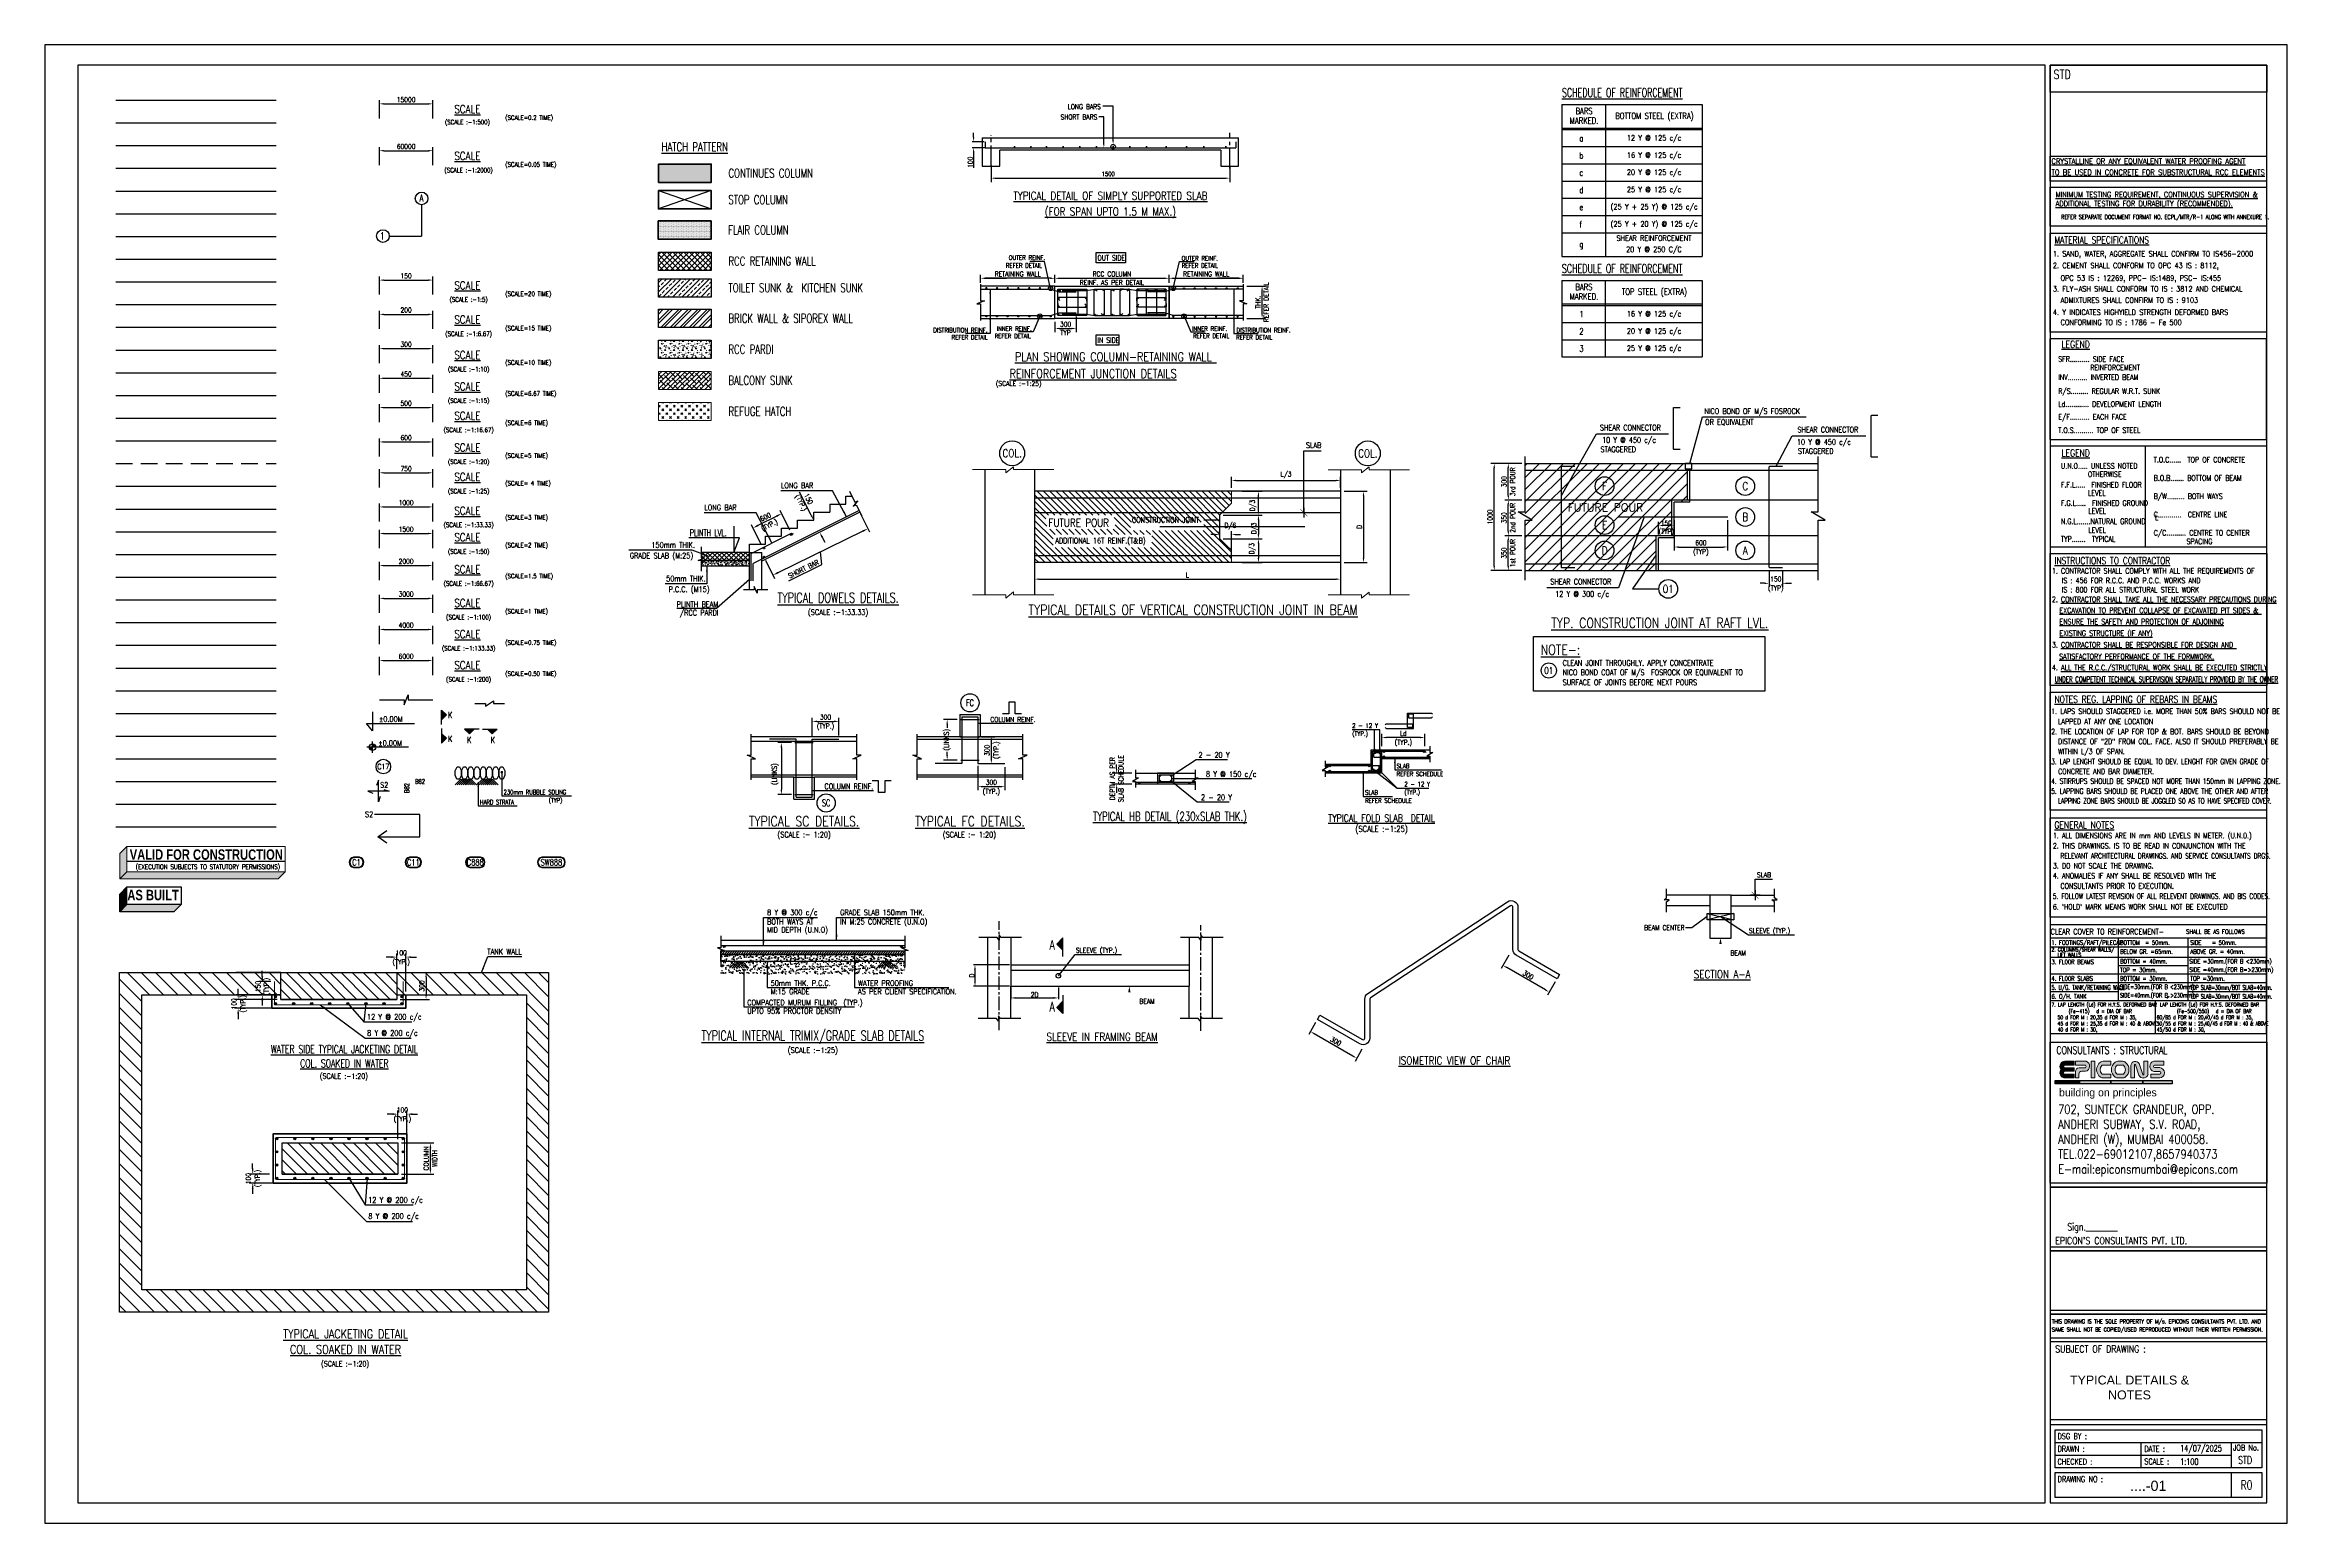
# Model space of a CAD drawing. Extents: x 324505 to 1272425, y -526289 to -156124.
# Drawn here: x 324505 to 450220, y -348663 to -265806 of the extents above; entities that cross this region are included whole.
import ezdxf
from ezdxf.enums import TextEntityAlignment as Align
from ezdxf.lldxf.tags import DXFTag

# ---------------------------------------------------------------- set-up
doc = ezdxf.new("R2010")
doc.units = 0
doc.header["$LTSCALE"] = 500
doc.header["$MEASUREMENT"] = 0
doc.header["$PDMODE"] = 35
doc.header["$PDSIZE"] = -15
doc.linetypes.add('CENTER2', pattern=[1.125, 0.75, -0.125, 0.125, -0.125])
doc.linetypes.add('HIDDEN2', pattern=[0.1875, 0.125, -0.0625])
doc.layers.get('DEFPOINTS').update_dxf_attribs({"color": 4})
for name, color, linetype, lineweight in [('00 ECPL LOGO', 250, 'Continuous', 20), ('COL.', 10, 'Continuous', 35), ('CUT LINE', 8, 'Continuous', 15), ('FURNITURE', 252, 'Continuous', 9), ('HEADING-TXT', 1, 'Continuous', 25), ('TEXT-1', 4, 'Continuous', 18)]:
    doc.layers.add(name, color=color, linetype=linetype, lineweight=lineweight)
for name, color, linetype in [('BEAM', 4, 'Continuous'), ('CENTERLINE', 8, 'CENTER2'), ('col & circal', 8, 'CENTER2'), ('CUTOUT2', 9, 'Continuous'), ('DIM', 5, 'Continuous'), ('DIM1', 5, 'Continuous'), ('dimention', 7, 'Continuous'), ('FOOT', 4, 'Continuous'), ('FRAME TABLE', 5, 'Continuous'), ('hat', 8, 'Continuous'), ('LINE CUT', 8, 'Continuous'), ('NO. SECTION', 1, 'Continuous'), ('note t', 2, 'Continuous'), ('notes', 1, 'Continuous'), ('P.C.C.', 8, 'Continuous'), ('REINFORCEMENT', 6, 'Continuous'), ('RIL SWD', 15, 'Continuous'), ('S- REFUGE SUNK', 8, 'Continuous'), ('S-273 DAI', 3, 'Continuous'), ('S-BEAM INNER', 4, 'HIDDEN2'), ('S-BEAM NO', 3, 'Continuous'), ('S-BEAM OUTER', 4, 'Continuous'), ('S-BEAM SIZES', 3, 'Continuous'), ('S-BRECK LINE', 8, 'Continuous'), ('S-BRICK WALL', 5, 'Continuous'), ('S-BRICK WALL HATCH', 5, 'Continuous'), ('S-CLOUD', 7, 'Continuous'), ('S-COLUMN', 1, 'Continuous'), ('S-COLUMN CIRCLE', 9, 'Continuous'), ('S-COLUMN HATCH', 8, 'Continuous'), ('S-COLUMN NO', 2, 'Continuous'), ('S-COLUMN SIZES', 2, 'Continuous'), ('S-CONCRET LINE', 4, 'Continuous'), ('S-CUT LINE', 8, 'Continuous'), ('S-DIM-1', 5, 'Continuous'), ('S-FILLING', 9, 'Continuous'), ('S-FLAIR COLUMN', 2, 'Continuous'), ('S-FOOTING', 4, 'Continuous'), ('S-FOOTING  DIMENTION', 5, 'Continuous'), ('S-FOOTING TYPE', 3, 'Continuous'), ('S-GRIDE CIRCLE', 8, 'Continuous'), ('S-GRIDE LINE', 8, 'CENTER'), ('S-GRIDE NO', 1, 'Continuous'), ('S-HATCH', 253, 'Continuous'), ('S-HATCH @ 1', 252, 'Continuous'), ('S-LEVEL SECTION', 3, 'Continuous'), ('S-LEVLE PLAN', 3, 'Continuous'), ('S-PCC', 9, 'Continuous'), ('S-R.C.C. PILE CAP', 40, 'Continuous'), ('S-RCC PARDI', 4, 'Continuous'), ('S-RCC PARDI HATCH', 8, 'Continuous'), ('S-REINFORCEMENT', 6, 'Continuous'), ('S-RETAINING WALL', 6, 'Continuous'), ('S-RETAINING WALL HATCH', 8, 'Continuous'), ('S-SCHEDULE', 2, 'Continuous'), ('S-SECTION MARK', 1, 'Continuous'), ('S-SLAB MARK', 3, 'Continuous'), ('S-SLAB NO', 3, 'Continuous'), ('S-SLEEVE', 2, 'Continuous'), ('S-STIRRUPS', 2, 'Continuous'), ('S-STIRUPS)', 3, 'Continuous'), ('S-SUNK', 9, 'Continuous'), ('S-TEXT', 2, 'Continuous'), ('S-TEXT-1', 4, 'Continuous'), ('S-TEXT1', 4, 'Continuous'), ('S-TITAL', 6, 'Continuous'), ('S-TITIL', 6, 'Continuous'), ('S-TITLE', 6, 'Continuous'), ('S-WATER PROFING', 9, 'Continuous'), ('s_TITILE', 9, 'Continuous'), ('SCH-LINE', 7, 'Continuous'), ('SCHEDULE LINE-1', 7, 'Continuous'), ('SCHEDULE LINE-2', 5, 'Continuous'), ('ss_TITILE', 9, 'Continuous'), ('TEXT1', 2, 'Continuous'), ('TITLE', 4, 'Continuous')]:
    doc.layers.add(name, color=color, linetype=linetype)
doc.styles.add('1PTT-GFC Sheet$0$1PTT-GFC Sheet$0$a-texts', font='simplex.shx', dxfattribs={"width": 0.75})
doc.styles.add('a-textb', font='arial.ttf')
doc.styles.add('a-texts', font='simplex.shx', dxfattribs={"width": 0.75})
doc.styles.add('D', font='simplex.shx', dxfattribs={"height": 200})
doc.styles.add('ROMAND', font='simplex.shx')
doc.styles.add('ROMANS', font='simplex.shx', dxfattribs={"width": 0.8, "height": 275, "bigfont": 'bigfont.shx'})
doc.styles.add('ROMENT', font='simplex.shx', dxfattribs={"bigfont": 'bigfont.shx'})
doc.styles.add('style2', font='GOTHICB.TTF')
doc.styles.add('VA_ROOM_TEXT', font='GOTHIC.TTF')
tags = doc.linetypes.add('CENTER', pattern=[2, 1.25, -0.25, 0.25, -0.25]).pattern_tags.tags
tags[10:11] = [DXFTag(74, 4), DXFTag(75, 0), DXFTag(340, '0'), DXFTag(46, 1.0), DXFTag(50, 0.0), DXFTag(44, 0.0), DXFTag(45, 0.0)]
tags[8:9] = [DXFTag(74, 4), DXFTag(75, 0), DXFTag(340, '0'), DXFTag(46, 1.0), DXFTag(50, 0.0), DXFTag(44, 0.0), DXFTag(45, 0.0)]
tags[6:7] = [DXFTag(74, 4), DXFTag(75, 0), DXFTag(340, '0'), DXFTag(46, 1.0), DXFTag(50, 0.0), DXFTag(44, 0.0), DXFTag(45, 0.0)]
tags[4:5] = [DXFTag(74, 4), DXFTag(75, 0), DXFTag(340, '0'), DXFTag(46, 1.0), DXFTag(50, 0.0), DXFTag(44, 0.0), DXFTag(45, 0.0)]
tags = doc.linetypes.add('HIDDEN', pattern=[0.375, 0.25, -0.125]).pattern_tags.tags
tags[6:7] = [DXFTag(74, 4), DXFTag(75, 0), DXFTag(340, '0'), DXFTag(46, 1.0), DXFTag(50, 0.0), DXFTag(44, 0.0), DXFTag(45, 0.0)]
tags[4:5] = [DXFTag(74, 4), DXFTag(75, 0), DXFTag(340, '0'), DXFTag(46, 1.0), DXFTag(50, 0.0), DXFTag(44, 0.0), DXFTag(45, 0.0)]
doc.dimstyles.new('Copy of INT2TIMES', dxfattribs={"dimtxt": 300, "dimasz": 275, "dimexe": 75, "dimexo": 75, "dimgap": 40, "dimtad": 1, "dimdec": 0, "dimlfac": 0.5, "dimrnd": 5, "dimzin": 0, "dimdsep": 46, "dimtxsty": 'ROMANS', "dimcen": -1, "dimclrd": 5, "dimclre": 5, "dimclrt": 4, "dimadec": 0, "dimazin": 0, "dimtfac": 1, "dimtdec": 0, "dimtix": 1, "dimtofl": 0, "dimtmove": 2, "dimatfit": 3, "dimfxl": 0, "dimtolj": 1, "dimtzin": 0, "dimarcsym": 0})
doc.dimstyles.new('Copy(2) of Standard', dxfattribs={"dimtxt": 300, "dimasz": 250, "dimexe": 75, "dimexo": 50, "dimgap": 50, "dimtad": 1, "dimdec": 0, "dimrnd": 5, "dimzin": 0, "dimdsep": 46, "dimtxsty": 'ROMANS', "dimcen": 0, "dimclrd": 5, "dimclre": 5, "dimclrt": 4, "dimadec": 0, "dimazin": 0, "dimtfac": 1, "dimtdec": 0, "dimtofl": 0, "dimtmove": 0, "dimatfit": 3, "dimfxl": 0, "dimtolj": 1, "dimtzin": 0, "dimarcsym": 0})
doc.dimstyles.new('dim10', dxfattribs={"dimtxt": 250, "dimasz": 250, "dimexe": 200, "dimexo": 200, "dimgap": 100, "dimtad": 1, "dimdec": 0, "dimlfac": 0.1, "dimzin": 0, "dimdsep": 46, "dimtxsty": 'ROMANS', "dimcen": 0, "dimclrd": 5, "dimclre": 5, "dimclrt": 4, "dimadec": 0, "dimazin": 0, "dimtfac": 1, "dimtdec": 0, "dimtix": 1, "dimtofl": 0, "dimtmove": 2, "dimatfit": 3, "dimfxl": 0, "dimtolj": 1, "dimtzin": 0, "dimlwd": -1, "dimlwe": -1, "dimarcsym": 0})
doc.dimstyles.new('dim100', dxfattribs={"dimtxt": 250, "dimasz": 250, "dimexe": 200, "dimexo": 200, "dimgap": 100, "dimtad": 1, "dimdec": 0, "dimzin": 0, "dimdsep": 46, "dimtxsty": 'ROMANS', "dimcen": 0, "dimclrd": 5, "dimclre": 5, "dimclrt": 4, "dimadec": 0, "dimazin": 0, "dimtfac": 1, "dimtdec": 0, "dimtix": 1, "dimtofl": 0, "dimtmove": 2, "dimatfit": 3, "dimfxl": 0, "dimtolj": 1, "dimtzin": 0, "dimlwd": -1, "dimlwe": -1, "dimarcsym": 0})
doc.dimstyles.new('dim133.33(0.75)', dxfattribs={"dimtxt": 250, "dimasz": 250, "dimexe": 200, "dimexo": 200, "dimgap": 100, "dimtad": 1, "dimdec": 0, "dimlfac": 1.333331, "dimzin": 0, "dimdsep": 46, "dimtxsty": 'ROMANS', "dimcen": 0, "dimclrd": 5, "dimclre": 5, "dimclrt": 4, "dimadec": 0, "dimazin": 0, "dimtfac": 1, "dimtdec": 0, "dimtix": 1, "dimtofl": 0, "dimtmove": 2, "dimatfit": 3, "dimfxl": 0, "dimtolj": 1, "dimtzin": 0, "dimlwd": -1, "dimlwe": -1, "dimarcsym": 0})
doc.dimstyles.new('dim15(6.67)', dxfattribs={"dimtxt": 250, "dimasz": 250, "dimexe": 200, "dimexo": 200, "dimgap": 100, "dimtad": 1, "dimdec": 0, "dimlfac": 0.15, "dimzin": 0, "dimdsep": 46, "dimtxsty": 'ROMANS', "dimcen": 0, "dimclrd": 5, "dimclre": 5, "dimclrt": 4, "dimadec": 0, "dimazin": 0, "dimtfac": 1, "dimtdec": 0, "dimtix": 1, "dimtofl": 0, "dimtmove": 2, "dimatfit": 3, "dimfxl": 0, "dimtolj": 1, "dimtzin": 0, "dimlwd": -1, "dimlwe": -1, "dimarcsym": 0})
doc.dimstyles.new('dim16.67(6)', dxfattribs={"dimtxt": 250, "dimasz": 250, "dimexe": 200, "dimexo": 200, "dimgap": 100, "dimtad": 1, "dimdec": 0, "dimlfac": 0.166665, "dimzin": 0, "dimdsep": 46, "dimtxsty": 'ROMANS', "dimcen": 0, "dimclrd": 5, "dimclre": 5, "dimclrt": 4, "dimadec": 0, "dimazin": 0, "dimtfac": 1, "dimtdec": 0, "dimtix": 1, "dimtofl": 0, "dimtmove": 2, "dimatfit": 3, "dimfxl": 0, "dimtolj": 1, "dimtzin": 0, "dimlwd": -1, "dimlwe": -1, "dimarcsym": 0})
doc.dimstyles.new('dim20', dxfattribs={"dimtxt": 250, "dimasz": 250, "dimexe": 200, "dimexo": 200, "dimgap": 100, "dimtad": 1, "dimdec": 0, "dimlfac": 0.2, "dimzin": 0, "dimdsep": 46, "dimtxsty": 'ROMANS', "dimcen": 0, "dimclrd": 5, "dimclre": 5, "dimclrt": 4, "dimadec": 0, "dimazin": 0, "dimtfac": 1, "dimtdec": 0, "dimtix": 1, "dimtofl": 0, "dimtmove": 2, "dimatfit": 3, "dimfxl": 0, "dimtolj": 1, "dimtzin": 0, "dimlwd": -1, "dimlwe": -1, "dimarcsym": 0})
doc.dimstyles.new('dim200', dxfattribs={"dimtxt": 250, "dimasz": 250, "dimexe": 200, "dimexo": 200, "dimgap": 100, "dimtad": 1, "dimdec": 0, "dimlfac": 2, "dimzin": 0, "dimdsep": 46, "dimtxsty": 'ROMANS', "dimcen": 0, "dimclrd": 5, "dimclre": 5, "dimclrt": 4, "dimadec": 0, "dimazin": 0, "dimtfac": 1, "dimtdec": 0, "dimtix": 1, "dimtofl": 0, "dimtmove": 2, "dimatfit": 3, "dimfxl": 0, "dimtolj": 1, "dimtzin": 0, "dimlwd": -1, "dimlwe": -1, "dimarcsym": 0})
doc.dimstyles.new('dim2000', dxfattribs={"dimtxt": 250, "dimasz": 250, "dimexe": 200, "dimexo": 200, "dimgap": 100, "dimtad": 1, "dimdec": 0, "dimlfac": 20, "dimzin": 0, "dimdsep": 46, "dimtxsty": 'ROMANS', "dimcen": 0, "dimclrd": 5, "dimclre": 5, "dimclrt": 4, "dimadec": 0, "dimazin": 0, "dimtfac": 1, "dimtdec": 0, "dimtix": 1, "dimtofl": 0, "dimtmove": 2, "dimatfit": 3, "dimfxl": 0, "dimtolj": 1, "dimtzin": 0, "dimlwd": -1, "dimlwe": -1, "dimarcsym": 0})
doc.dimstyles.new('dim25', dxfattribs={"dimtxt": 250, "dimasz": 250, "dimexe": 200, "dimexo": 200, "dimgap": 100, "dimtad": 1, "dimdec": 0, "dimlfac": 0.25, "dimzin": 0, "dimdsep": 46, "dimtxsty": 'ROMANS', "dimcen": 0, "dimclrd": 5, "dimclre": 5, "dimclrt": 4, "dimadec": 0, "dimazin": 0, "dimtfac": 1, "dimtdec": 0, "dimtix": 1, "dimtofl": 0, "dimtmove": 2, "dimatfit": 3, "dimfxl": 0, "dimtolj": 1, "dimtzin": 0, "dimlwd": -1, "dimlwe": -1, "dimarcsym": 0})
doc.dimstyles.new('dim33.33', dxfattribs={"dimtxt": 250, "dimasz": 250, "dimexe": 200, "dimexo": 200, "dimgap": 100, "dimtad": 1, "dimdec": 0, "dimlfac": 0.333331, "dimzin": 0, "dimdsep": 46, "dimtxsty": 'ROMANS', "dimcen": 0, "dimclrd": 5, "dimclre": 5, "dimclrt": 4, "dimadec": 0, "dimazin": 0, "dimtfac": 1, "dimtdec": 0, "dimtix": 1, "dimtofl": 0, "dimtmove": 2, "dimatfit": 3, "dimfxl": 0, "dimtolj": 1, "dimtzin": 0, "dimlwd": -1, "dimlwe": -1, "dimarcsym": 0})
doc.dimstyles.new('dim5', dxfattribs={"dimtxt": 250, "dimasz": 250, "dimexe": 200, "dimexo": 200, "dimgap": 100, "dimtad": 1, "dimdec": 0, "dimlfac": 0.05, "dimzin": 0, "dimdsep": 46, "dimtxsty": 'ROMANS', "dimcen": 0, "dimclrd": 5, "dimclre": 5, "dimclrt": 4, "dimadec": 0, "dimazin": 0, "dimtfac": 1, "dimtdec": 0, "dimtix": 1, "dimtofl": 0, "dimtmove": 2, "dimatfit": 3, "dimfxl": 0, "dimtolj": 1, "dimtzin": 0, "dimlwd": -1, "dimlwe": -1, "dimarcsym": 0})
doc.dimstyles.new('dim50', dxfattribs={"dimtxt": 250, "dimasz": 250, "dimexe": 200, "dimexo": 200, "dimgap": 100, "dimtad": 1, "dimdec": 0, "dimlfac": 0.5, "dimzin": 0, "dimdsep": 46, "dimtxsty": 'ROMANS', "dimcen": 0, "dimclrd": 5, "dimclre": 5, "dimclrt": 4, "dimadec": 0, "dimazin": 0, "dimtfac": 1, "dimtdec": 0, "dimtix": 1, "dimtofl": 0, "dimtmove": 2, "dimatfit": 3, "dimfxl": 0, "dimtolj": 1, "dimtzin": 0, "dimlwd": -1, "dimlwe": -1, "dimarcsym": 0})
doc.dimstyles.new('dim500', dxfattribs={"dimtxt": 250, "dimasz": 250, "dimexe": 200, "dimexo": 200, "dimgap": 100, "dimtad": 1, "dimdec": 0, "dimlfac": 5, "dimzin": 0, "dimdsep": 46, "dimtxsty": 'ROMANS', "dimcen": 0, "dimclrd": 5, "dimclre": 5, "dimclrt": 4, "dimadec": 0, "dimazin": 0, "dimtfac": 1, "dimtdec": 0, "dimtix": 1, "dimtofl": 0, "dimtmove": 2, "dimatfit": 3, "dimfxl": 0, "dimtolj": 1, "dimtzin": 0, "dimlwd": -1, "dimlwe": -1, "dimarcsym": 0})
doc.dimstyles.new('dim6.67(15)', dxfattribs={"dimtxt": 250, "dimasz": 250, "dimexe": 200, "dimexo": 200, "dimgap": 100, "dimtad": 1, "dimdec": 0, "dimlfac": 0.066667, "dimzin": 0, "dimdsep": 46, "dimtxsty": 'ROMANS', "dimcen": 0, "dimclrd": 5, "dimclre": 5, "dimclrt": 4, "dimadec": 0, "dimazin": 0, "dimtfac": 1, "dimtdec": 0, "dimtix": 1, "dimtofl": 0, "dimtmove": 2, "dimatfit": 3, "dimfxl": 0, "dimtolj": 1, "dimtzin": 0, "dimlwd": -1, "dimlwe": -1, "dimarcsym": 0})
doc.dimstyles.new('dim66.67(1.5)', dxfattribs={"dimtxt": 250, "dimasz": 250, "dimexe": 200, "dimexo": 200, "dimgap": 100, "dimtad": 1, "dimdec": 0, "dimlfac": 0.666666, "dimzin": 0, "dimdsep": 46, "dimtxsty": 'ROMANS', "dimcen": 0, "dimclrd": 5, "dimclre": 5, "dimclrt": 4, "dimadec": 0, "dimazin": 0, "dimtfac": 1, "dimtdec": 0, "dimtix": 1, "dimtofl": 0, "dimtmove": 2, "dimatfit": 3, "dimfxl": 0, "dimtolj": 1, "dimtzin": 0, "dimlwd": -1, "dimlwe": -1, "dimarcsym": 0})
doc.dimstyles.new('INT$7', dxfattribs={"dimtxt": 9, "dimasz": 8, "dimexe": 8, "dimexo": 3, "dimgap": 2, "dimtad": 1, "dimdec": 0, "dimzin": 0, "dimdsep": 46, "dimtxsty": 'ROMANS', "dimblk": 'DIMTICK', "dimcen": -0.25, "dimclrd": 5, "dimclre": 5, "dimclrt": 4, "dimadec": 0, "dimazin": 0, "dimtfac": 1, "dimtdec": 0, "dimtix": 1, "dimtofl": 0, "dimtmove": 2, "dimatfit": 3, "dimldrblk": 'DIMTICK', "dimfxl": 0, "dimtolj": 1, "dimtzin": 0, "dimarcsym": 0})

# ---------------------------------------------------------------- blocks, each defined once
blk = doc.blocks.new('zw$155A')
at = {"layer": '00 ECPL LOGO'}
h = blk.add_hatch(color=152, dxfattribs=at)
h.dxf.hatch_style = 1
h.paths.add_polyline_path([(79640, 17972), (79640, 18120), (79271, 18120, 0.261636), (79116, 18033, 0.285841), (79118, 17796, 0.344902), (79145, 17521, 0.204992), (79277, 17465), (79640, 17465), (79640, 17610), (79286, 17610, -1), (79277, 17727), (79640, 17727), (79640, 17861), (79286, 17861, -1), (79283, 17972)])
h = blk.add_hatch(color=152, dxfattribs=at)
h.dxf.hatch_style = 1
h.paths.add_polyline_path([(80107, 18120), (79689, 18120), (79689, 17972), (80086, 17972, -0.440545), (80086, 17861), (79834, 17861, 0.414214), (79689, 17716), (79689, 17465), (79825, 17465), (79825, 17618, -0.414214), (79934, 17727), (80086, 17727, 0.757811)])
h.paths.add_polyline_path([(80446, 18120), (80304, 18120), (80304, 17465), (80446, 17465)])
h.paths.add_polyline_path([(81081, 18120), (80782, 18120, 0.154275), (80677, 18087, 0.519672), (80677, 17498, 0.154275), (80782, 17465), (81081, 17465), (81081, 17610), (80750, 17610, -0.210356), (80723, 17622, -0.388707), (80723, 17960, -0.210356), (80750, 17972), (81081, 17972)])
h.paths.add_polyline_path([(81540, 18120), (81355, 18120, 0.159018), (81248, 18085, 0.507969), (81248, 17500, 0.159018), (81355, 17465), (81540, 17465, 0.173791), (81656, 17506, 0.472311), (81656, 18078, 0.173791)])
h.paths.add_polyline_path([(81553, 17972, -0.185052), (81577, 17962, -0.445894), (81577, 17619, -0.185052), (81553, 17610), (81348, 17610, -0.185052), (81323, 17619, -0.445894), (81323, 17962, -0.185052), (81348, 17972)], flags=16)
h.paths.add_polyline_path([(82190, 18031, 0.723435), (81870, 17972), (81870, 17465), (82011, 17465), (82011, 17972, -0.723435), (82047, 17986), (82181, 17579, 0.724077), (82538, 17610), (82538, 18120), (82376, 18120), (82376, 17612, -0.755661), (82333, 17598)])
h.paths.add_polyline_path([(83163, 18120), (82770, 18120, 0.823713), (82770, 17724), (83001, 17724, -0.713272), (83001, 17610), (82649, 17610), (82649, 17465), (83001, 17465, 0.900309), (83001, 17871), (82798, 17871, -0.746931), (82798, 17972), (83163, 17972)])
at = {"layer": 'S-TEXT'}
h = blk.add_hatch(color=142, dxfattribs=at)
h.dxf.hatch_style = 1
h.paths.add_polyline_path([(78890, 17369), (78890, 17231), (79850, 17231), (79850, 17369)])
h = blk.add_hatch(color=9, dxfattribs=at)
h.dxf.hatch_style = 1
h.paths.add_polyline_path([(79850, 17369), (81076, 17369), (81076, 17231), (79850, 17231)])
h = blk.add_hatch(color=142, dxfattribs=at)
h.dxf.hatch_style = 1
h.paths.add_polyline_path([(81076, 17231), (82333, 17231), (82333, 17369), (81076, 17369)])
h = blk.add_hatch(color=4, dxfattribs=at)
h.dxf.hatch_style = 1
h.paths.add_polyline_path([(82333, 17369), (82333, 17231), (83486, 17231), (83486, 17369)])
at = {"layer": '00 ECPL LOGO', "color": 152}
for p, q in [((79640, 18120, 0), (79271, 18120, 0)), ((79277, 17727, 0), (79640, 17727, 0)), ((79640, 17610, 0), (79277, 17610, 0)), ((79286, 17972, 0), (79640, 17972, 0)), ((79640, 17861, 0), (79286, 17861, 0)), ((79640, 17727, 0), (79640, 17861, 0)), ((79640, 17465, 0), (79640, 17610, 0)), ((80107, 18120, 0), (79689, 18120, 0)), ((79689, 17716, 0), (79689, 17465, 0)), ((79825, 17618, 0), (79825, 17465, 0)), ((80086, 17861, 0), (79834, 17861, 0)), ((79934, 17727, 0), (80086, 17727, 0)), ((80304, 18120, 0), (80446, 18120, 0)), ((80304, 18120, 0), (80304, 17465, 0)), ((80446, 18120, 0), (80446, 17465, 0)), ((80750, 17972, 0), (81081, 17972, 0)), ((80750, 17610, 0), (81081, 17610, 0)), ((80782, 18120, 0), (81081, 18120, 0)), ((81081, 17972, 0), (81081, 18120, 0)), ((81081, 17465, 0), (81081, 17610, 0)), ((81348, 17972, 0), (81553, 17972, 0)), ((81348, 17610, 0), (81553, 17610, 0)), ((81355, 18120, 0), (81540, 18120, 0)), ((81870, 17972, 0), (81870, 17465, 0)), ((82011, 17972, 0), (82011, 17465, 0)), ((82047, 17986, 0), (82181, 17579, 0)), ((82190, 18031, 0), (82333, 17598, 0)), ((82376, 18120, 0), (82538, 18120, 0)), ((82538, 18120, 0), (82376, 18120, 0)), ((82376, 18120, 0), (82376, 17610, 0)), ((82538, 18120, 0), (82538, 17610, 0)), ((82538, 17972, 0), (82538, 17972, 0)), ((82538, 17610, 0), (82538, 17610, 0)), ((82649, 17465, 0), (82649, 17610, 0)), ((82649, 17610, 0), (83001, 17610, 0)), ((82770, 18120, 0), (83163, 18120, 0)), ((83163, 18120, 0), (82770, 18120, 0)), ((83001, 17724, 0), (82770, 17724, 0)), ((82798, 17972, 0), (83163, 17972, 0)), ((83001, 17871, 0), (82798, 17871, 0)), ((83163, 17972, 0), (83163, 18120, 0)), ((79277, 17465, 0), (79640, 17465, 0)), ((79689, 17465, 0), (79825, 17465, 0)), ((80304, 17465, 0), (80446, 17465, 0)), ((80782, 17465, 0), (81081, 17465, 0)), ((81540, 17465, 0), (81355, 17465, 0)), ((81870, 17465, 0), (82011, 17465, 0)), ((82347, 17465, 0), (82376, 17465, 0)), ((82376, 17466, 0), (82376, 17465, 0)), ((82649, 17465, 0), (83001, 17465, 0)), ((82649, 17465, 0), (83001, 17465, 0))]:
    blk.add_line(p, q, dxfattribs=at)
at = {"layer": '00 ECPL LOGO', "color": 152, "elevation": 0}
for points in [[(79271, 18120), (79640, 18120), (79640, 17972)], [(80086, 17972), (79689, 17972), (79689, 18120), (80107, 18120)], [(80304, 18120), (80446, 18120)], [(80782, 18120), (81081, 18120)], [(81355, 18120), (81540, 18120)], [(82376, 18120), (82538, 18120)], [(82770, 18120), (83163, 18120)]]:
    blk.add_lwpolyline(points, dxfattribs=at)
at = {"layer": '00 ECPL LOGO', "color": 152}
for centre, radius, start, end in [((79307, 17916, 0), 224, 148.64797, 212.45631), ((79307, 17676, 0), 224, 147.54369, 223.66124), ((79271, 17938, 0), 182, 90, 148.64797), ((79282, 17669, 0), 58.8, 94.02421, 265.97579), ((79284, 17916, 0), 55.4, 88.76368, 271.23632), ((79834, 17716, 0), 145, 90, 180), ((79934, 17618, 0), 109, 90, 180), ((80042, 17926, 0), 204, 282.71879, 71.3398), ((80036, 17916, 0), 75.1, 312.44874, 47.55126), ((80884, 17792, 0), 360, 125.08074, 234.91926), ((80908, 17791, 0), 250, 137.51709, 222.48291), ((80782, 17938, 0), 182, 90, 125.08074), ((80750, 17935, 0), 36.3, 90, 137.51709), ((80750, 17647, 0), 36.3, 222.48291, 270), ((81462, 17792, 0), 362, 126.14172, 233.85828), ((81477, 17791, 0), 231, 131.93642, 228.06358), ((81355, 17938, 0), 182, 90, 126.14172), ((81348, 17935, 0), 36.3, 90, 131.93642), ((81348, 17647, 0), 36.3, 228.06358, 270), ((81540, 17938, 0), 182, 50.56378, 90), ((81553, 17935, 0), 36.3, 48.06358, 90), ((81553, 17647, 0), 36.3, 270, 311.93642), ((81423, 17791, 0), 231, 311.93642, 48.06358), ((81420, 17792, 0), 370, 309.43622, 50.56378), ((82040, 17949, 0), 171, 28.74999, 172.28311), ((82031, 17973, 0), 20.3, 40.01913, 183.55226), ((82355, 17653, 0), 189, 203.2219, 346.75502), ((82352, 17611, 0), 23.9, 214.07961, 357.61273), ((82808, 17922, 0), 201, 101.04253, 258.95747), ((82813, 17921, 0), 52.5, 106.48558, 253.51442), ((82980, 17668, 0), 204, 276.00604, 83.99396), ((82982, 17667, 0), 60.3, 289.00161, 70.99839), ((79277, 17647, 0), 182, 223.66124, 270), ((80782, 17647, 0), 182, 234.91926, 270), ((81355, 17647, 0), 182, 233.85828, 270), ((81540, 17647, 0), 182, 270, 309.43622)]:
    blk.add_arc(centre, radius, start, end, dxfattribs=at)
at = {"layer": 'DIM1', "color": 7}
for points in [[(78700, 53637), (87191, 53637), (87191, 52650), (78700, 52650)], [(78700, 52414), (87191, 52414), (87191, 50881), (78700, 50881)], [(78700, 50618), (87190, 50618), (87190, 46725), (78700, 46725)], [(87190, 46462), (78700, 46462), (78700, 42515), (87190, 42515)], [(87204, 42252), (78700, 42252), (78700, 38305), (87204, 38305)], [(78700, 38042), (87200, 38042), (87200, 32869), (78700, 32869)], [(78700, 32606), (87187, 32606), (87187, 27974), (78700, 27974)], [(78700, 27673), (87187, 27673), (87187, 23777), (78700, 23777)]]:
    blk.add_lwpolyline(points, close=True, dxfattribs=at)
at = {"layer": 'notes', "color": 4}
blk.add_line((83278, 20599), (83368, 20682), dxfattribs=at)
at = {"layer": 'S-TEXT', "color": 7, "elevation": 0}
for points in [[(78890, 17369), (79850, 17369), (79850, 17231), (78890, 17231)], [(79850, 17369), (81076, 17369), (81076, 17231), (79850, 17231)], [(81076, 17369), (82333, 17369), (82333, 17231), (81076, 17231)], [(82333, 17369), (83486, 17369), (83486, 17231), (82333, 17231)]]:
    blk.add_lwpolyline(points, close=True, dxfattribs=at)
at = {"layer": 's_TITILE', "color": 1}
for p, q in [((78900, 2172), (78900, 3660)), ((78900, 3660), (87000, 3660)), ((87000, 3660), (87000, 2172)), ((78900, 3164), (87000, 3164)), ((78900, 2668), (85810, 2668)), ((82265, 2172), (82265, 3164)), ((85810, 2172), (85810, 3164)), ((87000, 2172), (78900, 2172)), ((78900, 1000), (78900, 1992)), ((78900, 1992), (87000, 1992)), ((85810, 1000), (85810, 1992)), ((87000, 1992), (87000, 1000)), ((87000, 1000), (78900, 1000))]:
    blk.add_line(p, q, dxfattribs=at)
at = {"layer": 's_TITILE', "color": 7}
blk.add_lwpolyline([(0, 0), (88000, 0), (88000, 58000), (0, 58000)], close=True, dxfattribs=at)
at = {"layer": 's_TITILE', "color": 1}
for points in [[(1300, 800), (78500, 800), (78500, 57200), (1300, 57200)], [(78700, 57200), (87200, 57200), (87200, 56143), (78700, 56143)], [(87200, 57200), (78700, 57200), (78700, 800), (87200, 800)], [(87200, 18877), (87200, 13333), (78700, 13333), (78700, 18877)], [(78700, 4060), (87200, 4060), (87200, 7119), (78700, 7119)], [(78700, 800), (87200, 800), (87200, 3860), (78700, 3860)]]:
    blk.add_lwpolyline(points, close=True, dxfattribs=at)
for points in [[(78700, 13178), (78700, 10842), (87200, 10842), (87200, 13178), (78700, 13178), (87200, 13178)], [(78700, 13178), (78700, 10842), (87200, 10842), (87200, 13178), (78700, 13178), (87200, 13178)], [(78700, 10687), (78700, 8351), (87200, 8351), (87200, 10687), (78700, 10687), (87200, 10687)], [(78700, 8196), (78700, 7266), (87200, 7266), (87200, 8196), (78700, 8196), (87200, 8196)]]:
    blk.add_lwpolyline(points, dxfattribs=at)
at = {"layer": 'TEXT1', "color": 5}
for p, q in [((87187, 22602), (78700, 22602)), ((87187, 22196), (78700, 22196)), ((87187, 22196), (78700, 22196)), ((87187, 21545), (78700, 21545)), ((87187, 21193), (78700, 21193)), ((87187, 21193), (78700, 21193)), ((84111, 21871), (81379, 21871)), ((81379, 20841), (78700, 20841)), ((87187, 20489), (78700, 20489)), ((87187, 20841), (84111, 20841))]:
    blk.add_line(p, q, dxfattribs=at)
at = {"layer": 'TITLE', "color": 0}
for p, q in [((78700, 42515), (78700, 46462)), ((82436, 38305), (82436, 42252)), ((87187, 22954), (78700, 22954)), ((81379, 20489), (81379, 22954)), ((84111, 20489), (84111, 22954)), ((82834, 19206), (82834, 20489))]:
    blk.add_line(p, q, dxfattribs=at)
blk.add_lwpolyline([(87187, 23476), (78700, 23476), (78700, 19206), (87187, 19206)], close=True, dxfattribs=at)
at = {"layer": '00 ECPL LOGO', "color": 152, "style": 'VA_ROOM_TEXT'}
blk.add_text('building on principles', height=306.82, dxfattribs=at).set_placement((79050, 16745, 0))
at = {"layer": 'HEADING-TXT', "color": 6, "style": 'ROMANS'}
for s, height, width, p in [('%%UCRYSTALLINE OR ANY EQUIVALENT WATER PROOFING AGENT', 211.2, 0.78, (78751, 53332)), ('%%UTO BE USED IN CONCRETE FOR SUBSTRUCTURAL RCC ELEMENTS', 211.2, 0.78, (78751, 52892)), ('%%UMATERIAL SPECIFICATIONS', 271.54, 0.8, (78865, 50204)), ('%%ULEGEND', 271.5, 0.8, (79148, 46111)), ('%%ULEGEND', 271.5, 0.8, (79148, 41854)), ('%%UINSTRUCTIONS TO CONTRACTOR', 271.54, 0.8, (78870, 37629)), ('%%UNOTES REG. LAPPING OF REBARS IN BEAMS', 271.54, 0.8, (78866, 32187)), ('%%UGENERAL NOTES', 271.54, 0.8, (78865, 27259))]:
    blk.add_text(s, height=height, dxfattribs=dict(at, width=width)).set_placement(p)
at = {"layer": 'HEADING-TXT', "color": 6, "insert": (78913, 52232), "char_height": 212.411, "width": 8037.04, "attachment_point": 1, "style": 'ROMANS'}
blk.add_mtext('{\\LMINIMUM TESTING REQUIREMENT, CONTINUOUS \\Fsimplex.shx,bigfont.shx;SUPERVISION & ADDITIONAL TESTING \\Fsimplex.shx,bigfont.shx;FOR DURABILITY (RECOMMENDED).}', dxfattribs=at)
at = {"layer": 'note t', "style": 'D', "width": 0.8}
blk.add_text(' CLEAR COVER TO REINFORCEMENT- ', height=219.15, dxfattribs=at).set_placement((78591, 23099))
at = {"layer": 'notes', "color": 4, "style": 'ROMANS'}
for s, height, width, p in [('REFER SEPARATE DOCUMENT FORMAT NO. ECPL/MTR/R-1 ALONG WITH ANNEXURE 1.', 165.21, 0.7, (79131, 51167)), ('2. CEMENT SHALL CONFORM TO OPC 43 IS : 8112,', 211.2, 0.8, (78807, 49239)), ('1. SAND, WATER, AGGREGATE SHALL CONFIRM TO IS456-2000', 211.2, 0.8, (78807, 49698)), ('3. FLY-ASH SHALL CONFORM TO IS : 3812 AND CHEMICAL ', 211.2, 0.8, (78807, 48321)), ('OPC 53 IS : 12269, PPC- IS:1489, PSC- IS:455  ', 211.2, 0.8, (79107, 48745)), ('4. Y INDICATES HIGHYIELD STRENGTH DEFORMED BARS', 211.2, 0.8, (78807, 47403)), ('ADMIXTURES SHALL CONFIRM TO IS : 9103', 211.2, 0.8, (79107, 47878)), ('CONFORMING TO IS : 1786 - Fe 500', 211.2, 0.8, (79107, 47005)), ('SFR.......... SIDE FACE', 211.2, 0.7, (79016, 45568)), ('INV.......... INVERTED BEAM', 211.2, 0.7, (79016, 44851)), ('REINFORCEMENT', 211.2, 0.7, (80271, 45235)), ('R/S......... REGULAR W.R.T. SUNK', 211.2, 0.7, (79016, 44309)), ('Ld............ DEVELOPMENT LENGTH', 211.2, 0.7, (79016, 43801)), ('E/F.......... EACH FACE', 211.2, 0.7, (79016, 43299)), ('T.O.S.......... TOP OF STEEL', 211.2, 0.7, (79016, 42772)), ('U.N.O..... UNLESS NOTED', 211.2, 0.7, (79122, 41374)), ('T.O.C......  TOP OF CONCRETE', 211.2, 0.7, (82763, 41618)), ('F.F.L.....  FINISHED FLOOR', 211.2, 0.7, (79122, 40634)), ('OTHERWISE', 211.2, 0.7, (80181, 41046)), ('LEVEL', 211.2, 0.7, (80181, 40312)), ('B.O.B....... BOTTOM OF BEAM', 211.2, 0.7, (82763, 40901)), ('F.G.L.....  FINISHED GROUND', 211.2, 0.7, (79122, 39917)), ('LEVEL', 211.2, 0.7, (80200, 39606)), ('C............  CENTRE LINE', 211.2, 0.7, (82763, 39467)), ('B/W......... BOTH WAYS', 211.2, 0.7, (82763, 40184)), ('N.G.L.......NATURAL GROUND', 211.2, 0.7, (79122, 39200)), ('LEVEL', 211.2, 0.7, (80193, 38849)), ('C/C.......... CENTRE TO CENTER', 211.2, 0.7, (82763, 38750)), ('L', 211, 0.7, (82814, 39353)), ('TYP.......  TYPICAL', 211.2, 0.7, (79122, 38507)), ('SPACING', 211.2, 0.7, (84051, 38412)), ('1. CONTRACTOR SHALL COMPLY WITH ALL THE REQUIREMENTS OF ', 211.2, 0.7, (78768, 37255)), ('  IS : 456 FOR R.C.C. AND P.C.C. WORKS AND', 211.2, 0.7, (78908, 36877)), ('2. %%UCONTRACTOR SHALL TAKE ALL THE NECESSARY PRECAUTIONS DURING', 211.2, 0.7, (78768, 36138)), ('  IS : 800 FOR ALL STRUCTURAL STEEL WORK', 211.2, 0.7, (78908, 36518)), ('%%UEXCAVATION TO PREVENT COLLAPSE OF EXCAVATED PIT SIDES & ', 211.2, 0.7, (79066, 35707)), ('%%UENSURE THE SAFETY AND PROTECTION OF ADJOINING', 211.2, 0.7, (79066, 35263)), ('3. %%UCONTRACTOR SHALL BE RESPONSIBLE FOR DESIGN AND ', 211.2, 0.7, (78768, 34353)), ('%%UEXISTING STRUCTURE (IF ANY)', 211.2, 0.7, (79066, 34809)), ('4. %%UALL THE R.C.C./STRUCTURAL WORK SHALL BE EXECUTED STRICTLY', 211.2, 0.7, (78768, 33460)), ('%%uSATISFACTORY PERFORMANCE OF THE FORMWORK.', 211.2, 0.7, (79049, 33897)), ('%%UUNDER COMPETENT TECHNICAL SUPERVISION SEPARATELY PROVIDED BY THE OWNER', 211.2, 0.6, (78882, 33000)), ('1. LAPS SHOULD STAGGERED i.e. MORE THAN 50%%% BARS SHOULD NOT BE ', 211.2, 0.7, (78738, 31747)), ('2. THE LOCATION OF LAP FOR TOP & BOT. BARS SHOULD BE BEYOND ', 211.2, 0.7, (78738, 30950)), ('LAPPED AT ANY ONE LOCATION', 211.2, 0.7, (79010, 31348)), ('3. LAP LENGHT SHOULD BE EQUAL TO DEV. LENGHT FOR GIVEN GRADE OF ', 211.2, 0.66, (78738, 29773)), ('WITHIN L/3 OF SPAN.', 211.2, 0.7, (79010, 30174)), ('DISTANCE OF "2D" FROM COL. FACE. ALSO IT SHOULD PREFERABLY BE ', 211.2, 0.7, (79010, 30565)), ('4. STIRRUPS SHOULD BE SPACED NOT MORE THAN 150mm IN LAPPING ZONE.', 211.2, 0.66, (78738, 29006)), ('CONCRETE AND BAR DIAMETER.', 211.2, 0.7, (79010, 29388)), ('5. LAPPING BARS SHOULD BE PLACED ONE ABOVE THE OTHER AND AFTER ', 211.2, 0.66, (78738, 28615)), ('LAPPING ZONE BARS SHOULD BE JOGGLED SO AS TO HAVE SPECIFED COVER.', 211.2, 0.62, (79010, 28230)), ('2. THIS DRAWINGS. IS TO BE READ IN CONJUNCTION WITH THE', 211.2, 0.7, (78805, 26470)), ('1. ALL DIMENSIONS ARE IN mm AND LEVELS IN METER. (U.N.0.)', 211.2, 0.7, (78805, 26869)), ('3. DO NOT SCALE THE DRAWING. ', 211.2, 0.7, (78805, 25686)), ('RELEVANT ARCHITECTURAL DRAWINGS. AND SERVICE CONSULTANTS DRGS.', 211.2, 0.65, (79106, 26072)), ('5. FOLLOW LATEST REVISION OF ALL RELEVENT DRAWINGS. AND BIS CODES.', 211.2, 0.65, (78805, 24491)), ('4. ANOMALIES IF ANY SHALL BE RESOLVED WITH THE', 211.2, 0.7, (78805, 25294)), ('CONSULTANTS PRIOR TO EXECUTION.', 211.2, 0.7, (79106, 24893)), ("6. `HOLD' MARK MEANS WORK SHALL NOT BE EXECUTED", 211.2, 0.7, (78805, 24075)), ('SHALL BE AS FOLLOWS', 174.32, 0.7, (84037, 23120)), ('50 d FOR M : 20,', 149.42, 0.7, (78989, 19769, -112947)), ('45 d FOR M : 25,', 149.42, 0.7, (78988, 19525, -112947)), ('40 d FOR M : 30,', 149.42, 0.7, (78991, 19291, -112947)), ('35 d FOR M : 35,', 149.42, 0.7, (80531, 19768, -112947)), ('35 d FOR M : 40 & ABOVE', 149.42, 0.7, (80534, 19526, -112947)), ('50/55 d FOR M : 25,', 149.42, 0.7, (82877, 19525, -112947)), ('45/50 d FOR M : 30,', 149.42, 0.7, (82881, 19291, -112947)), ('60/65 d FOR M : 20,', 149.42, 0.7, (82878, 19769, -112947)), ('40/45 d FOR M : 35,', 149.42, 0.7, (84753, 19768, -112947)), ('40/45 d FOR M : 40 & ABOVE', 149.42, 0.65, (84756, 19526, -112947))]:
    blk.add_text(s, height=height, dxfattribs=dict(at, width=width)).set_placement(p)
for s, height, width, p in [('1. FOOTINGS/RAFT/PILECAP', 174.32, 0.7, (78751, 22778)), ('2. COLUMNS/SHEAR WALLS/', 149.42, 0.7, (78751, 22503)), ('3. FL00R BEAMS ', 174.32, 0.7, (78751, 22020)), ('LIFT WALLS', 149.4, 0.7, (78987, 22296)), ('BOTTOM  = 50mm.', 174.32, 0.7, (81444, 22778)), ('BELOW GR. =65mm.', 174.32, 0.7, (81444, 22426)), ('BOTTOM = 40mm.', 174.32, 0.7, (81444, 22043)), ('SIDE =30mm.(FOR B <230mm)', 174.32, 0.7, (84159, 22043)), ('ABOVE GR. = 40mm.', 174.32, 0.7, (84200, 22426)), ('SIDE    = 50mm.', 174.32, 0.7, (84200, 22778)), ('5. U/G. TANK/RETAINING WALL', 174.32, 0.65, (78751, 21017)), ('4. FL00R SLABS ', 174.32, 0.7, (78751, 21369)), ('TOP = 30mm.', 174.32, 0.7, (81444, 21705)), ('SIDE=30mm.(FOR B <230mm)', 174.32, 0.65, (81440, 21040)), ('BOTTOM = 30mm.', 174.32, 0.7, (81444, 21369)), ('SIDE =40mm.(FOR B=>230mm)', 174.32, 0.7, (84159, 21714)), ('TOP SLAB=30mm/BOT SLAB=40mm.', 174.32, 0.6, (84200, 21017)), ('TOP =30mm.', 174.3, 0.7, (84200, 21369)), ('7. LAP LENGTH (Ld) FOR H.Y.S. DEFORMED BAR', 149.42, 0.7, (78751, 20344)), ('6. O/H. TANK', 174.32, 0.7, (78751, 20665)), ('SIDE=40mm.(FOR B >230mm)', 174.32, 0.65, (81440, 20711)), ('LAP LENGTH (Ld) FOR H.Y.S. DEFORMED BAR', 149.42, 0.7, (83008, 20344)), ('TOP SLAB=30mm/BOT SLAB=40mm.', 174.32, 0.6, (84200, 20665)), ('(Fe-415)   d = DIA OF BAR', 149.42, 0.7, (79425, 20085)), ('(Fe-500/550)   d = DIA OF BAR', 149.42, 0.7, (83669, 20085))]:
    blk.add_text(s, height=height, dxfattribs=dict(at, width=width)).set_placement(p, align=Align.MIDDLE_LEFT)
at = {"layer": 'S-TEXT-1', "insert": (79013, 16414), "char_height": 352.07, "width": 7521.74, "attachment_point": 1, "style": 'ROMANS'}
blk.add_mtext('702, SUNTECK GRANDEUR, OPP. ANDHERI SUBWAY, S.V. ROAD,\\PANDHERI (W), MUMBAI 400058.\\PTEL.022-69012107,8657940373\\PE-mail:epiconsmumbai@epicons.com', dxfattribs=at)
at = {"layer": 's_TITILE', "color": 2, "style": '1PTT-GFC Sheet$0$1PTT-GFC Sheet$0$a-texts', "width": 0.75}
for s, height, p in [('CONSULTANTS : STRUCTURAL', 300, (78945, 18406)), ('DSG BY :', 225, (78989, 3299)), ('DRAWN :', 225, (78989, 2803)), ('DATE :', 225, (82397, 2803)), ('JOB No.', 225, (85878, 2850)), ('CHECKED :', 225, (78989, 2298)), ('DRAWING NO :', 225, (78991, 1613)), ('SCALE :', 225, (82397, 2307))]:
    blk.add_text(s, height=height, dxfattribs=at).set_placement(p)
at = {"layer": 's_TITILE', "color": 2, "style": '1PTT-GFC Sheet$0$1PTT-GFC Sheet$0$a-texts', "width": 0.8}
blk.add_text('Sign.________ ', height=281.6, dxfattribs=at).set_placement((80433, 11586), align=Align.MIDDLE)
at = {"layer": 's_TITILE', "color": 2, "style": 'ROMANS', "width": 0.8}
for s, p in [("EPICON'S CONSULTANTS PVT. LTD.", (78896, 11080)), ('SUBJECT OF DRAWING :', (78896, 6833))]:
    blk.add_text(s, height=281.6, dxfattribs=at).set_placement(p, align=Align.MIDDLE_LEFT)
at = {"layer": 'ss_TITILE', "color": 2, "style": 'a-texts', "width": 0.75}
blk.add_text('1:100', height=250, dxfattribs=at).set_placement((83799, 2285))
blk.add_text('R0', height=350, dxfattribs=at).set_placement((86405, 1496), align=Align.MIDDLE_CENTER)
at = {"layer": 'TEXT1', "style": 'ROMANS', "width": 0.75}
for s, p in [('THIS DRAWING IS THE SOLE PROPERTY OF M/s. EPICONS CONSULTANTS PVT. LTD. AND', (78764, 7834)), ('SAME SHALL NOT BE COPIED/USED REPRODUCED WITHOUT THEIR WRITTEN PERMISSION.', (78764, 7516))]:
    blk.add_text(s, height=160, dxfattribs=at).set_placement(p)
blk = doc.blocks.new('*D1114')
at = {"layer": 'DEFPOINTS', "color": 0}
for p in [(343259, -297845), (346259, -296830), (346259, -297845)]:
    blk.add_point(p, dxfattribs=at)
at = {"layer": 'S-DIM-1', "color": 5}
for p, q in [((343259, -297645), (343259, -296630)), ((346259, -297645), (346259, -296630)), ((343509, -296830), (346009, -296830))]:
    blk.add_line(p, q, dxfattribs=at)
for points in [[(343509, -296788), (343509, -296871), (343259, -296830)], [(346009, -296871), (346009, -296788), (346259, -296830)]]:
    blk.add_solid(points, dxfattribs=at)
at = {"layer": 'S-DIM-1', "color": 4, "insert": (344759, -296592), "char_height": 275, "attachment_point": 5, "style": 'ROMANS'}
blk.add_mtext('\\A1;3000', dxfattribs=at)
blk = doc.blocks.new('*D1115')
at = {"layer": 'DEFPOINTS', "color": 0}
for p in [(346259, -293194), (343259, -294209), (346259, -294209)]:
    blk.add_point(p, dxfattribs=at)
at = {"layer": 'S-DIM-1', "color": 5}
for p, q in [((343259, -294009), (343259, -292994)), ((343509, -293194), (346009, -293194)), ((346259, -294009), (346259, -292994))]:
    blk.add_line(p, q, dxfattribs=at)
for points in [[(343509, -293152), (343509, -293235), (343259, -293194)], [(346009, -293235), (346009, -293152), (346259, -293194)]]:
    blk.add_solid(points, dxfattribs=at)
at = {"layer": 'S-DIM-1', "color": 4, "insert": (344759, -292956), "char_height": 275, "attachment_point": 5, "style": 'ROMANS'}
blk.add_mtext('\\A1;1500', dxfattribs=at)
blk = doc.blocks.new('*D1116')
at = {"layer": 'DEFPOINTS', "color": 0}
for p in [(346259, -289792), (343259, -290807), (346259, -290807)]:
    blk.add_point(p, dxfattribs=at)
at = {"layer": 'S-DIM-1', "color": 5}
for p, q in [((343259, -290607), (343259, -289592)), ((343509, -289792), (346009, -289792)), ((346259, -290607), (346259, -289592))]:
    blk.add_line(p, q, dxfattribs=at)
for points in [[(343509, -289751), (343509, -289834), (343259, -289792)], [(346009, -289834), (346009, -289751), (346259, -289792)]]:
    blk.add_solid(points, dxfattribs=at)
at = {"layer": 'S-DIM-1', "color": 4, "insert": (344759, -289555), "char_height": 275, "attachment_point": 5, "style": 'ROMANS'}
blk.add_mtext('\\A1;750', dxfattribs=at)
blk = doc.blocks.new('*D1117')
at = {"layer": 'DEFPOINTS', "color": 0}
for p in [(343259, -289078), (346259, -288063), (346259, -289078)]:
    blk.add_point(p, dxfattribs=at)
at = {"layer": 'S-DIM-1', "color": 5}
for p, q in [((343259, -288878), (343259, -287863)), ((346259, -288878), (346259, -287863)), ((343509, -288063), (346009, -288063))]:
    blk.add_line(p, q, dxfattribs=at)
for points in [[(343509, -288021), (343509, -288105), (343259, -288063)], [(346009, -288105), (346009, -288021), (346259, -288063)]]:
    blk.add_solid(points, dxfattribs=at)
at = {"layer": 'S-DIM-1', "color": 4, "insert": (344759, -287825), "char_height": 275, "attachment_point": 5, "style": 'ROMANS'}
blk.add_mtext('\\A1;600', dxfattribs=at)
blk = doc.blocks.new('*D1118')
at = {"layer": 'DEFPOINTS', "color": 0}
for p in [(346259, -284493), (343259, -285509), (346259, -285509)]:
    blk.add_point(p, dxfattribs=at)
at = {"layer": 'S-DIM-1', "color": 5}
for p, q in [((343259, -285309), (343259, -284293)), ((343509, -284493), (346009, -284493)), ((346259, -285309), (346259, -284293))]:
    blk.add_line(p, q, dxfattribs=at)
for points in [[(343509, -284452), (343509, -284535), (343259, -284493)], [(346009, -284535), (346009, -284452), (346259, -284493)]]:
    blk.add_solid(points, dxfattribs=at)
at = {"layer": 'S-DIM-1', "color": 4, "insert": (344759, -284256), "char_height": 275, "attachment_point": 5, "style": 'ROMANS'}
blk.add_mtext('\\A1;450', dxfattribs=at)
blk = doc.blocks.new('*D1119')
at = {"layer": 'DEFPOINTS', "color": 0}
for p in [(346259, -282831), (343259, -283846), (346259, -283846)]:
    blk.add_point(p, dxfattribs=at)
at = {"layer": 'S-DIM-1', "color": 5}
for p, q in [((343259, -283646), (343259, -282631)), ((343509, -282831), (346009, -282831)), ((346259, -283646), (346259, -282631))]:
    blk.add_line(p, q, dxfattribs=at)
for points in [[(343509, -282789), (343509, -282873), (343259, -282831)], [(346009, -282873), (346009, -282789), (346259, -282831)]]:
    blk.add_solid(points, dxfattribs=at)
at = {"layer": 'S-DIM-1', "color": 4, "insert": (344759, -282593), "char_height": 275, "attachment_point": 5, "style": 'ROMANS'}
blk.add_mtext('\\A1;300', dxfattribs=at)
blk = doc.blocks.new('*D1120')
at = {"layer": 'DEFPOINTS', "color": 0}
for p in [(346259, -280911), (343259, -281926), (346259, -281926)]:
    blk.add_point(p, dxfattribs=at)
at = {"layer": 'S-DIM-1', "color": 5}
for p, q in [((343259, -281726), (343259, -280711)), ((343509, -280911), (346009, -280911)), ((346259, -281726), (346259, -280711))]:
    blk.add_line(p, q, dxfattribs=at)
for points in [[(343509, -280869), (343509, -280953), (343259, -280911)], [(346009, -280953), (346009, -280869), (346259, -280911)]]:
    blk.add_solid(points, dxfattribs=at)
at = {"layer": 'S-DIM-1', "color": 4, "insert": (344759, -280673), "char_height": 275, "attachment_point": 5, "style": 'ROMANS'}
blk.add_mtext('\\A1;200', dxfattribs=at)
blk = doc.blocks.new('*D1121')
at = {"layer": 'DEFPOINTS', "color": 0}
for p in [(346259, -294991), (343259, -296006), (346259, -296006)]:
    blk.add_point(p, dxfattribs=at)
at = {"layer": 'S-DIM-1', "color": 5}
for p, q in [((343259, -295806), (343259, -294791)), ((343509, -294991), (346009, -294991)), ((346259, -295806), (346259, -294791))]:
    blk.add_line(p, q, dxfattribs=at)
for points in [[(343509, -294949), (343509, -295032), (343259, -294991)], [(346009, -295032), (346009, -294949), (346259, -294991)]]:
    blk.add_solid(points, dxfattribs=at)
at = {"layer": 'S-DIM-1', "color": 4, "insert": (344759, -294753), "char_height": 275, "attachment_point": 5, "style": 'ROMANS'}
blk.add_mtext('\\A1;2000', dxfattribs=at)
blk = doc.blocks.new('*D1122')
at = {"layer": 'DEFPOINTS', "color": 0}
for p in [(343259, -292720), (346259, -291705), (346259, -292720)]:
    blk.add_point(p, dxfattribs=at)
at = {"layer": 'S-DIM-1', "color": 5}
for p, q in [((343259, -292520), (343259, -291505)), ((346259, -292520), (346259, -291505)), ((343509, -291705), (346009, -291705))]:
    blk.add_line(p, q, dxfattribs=at)
for points in [[(343509, -291663), (343509, -291746), (343259, -291705)], [(346009, -291746), (346009, -291663), (346259, -291705)]]:
    blk.add_solid(points, dxfattribs=at)
at = {"layer": 'S-DIM-1', "color": 4, "insert": (344759, -291467), "char_height": 275, "attachment_point": 5, "style": 'ROMANS'}
blk.add_mtext('\\A1;1000', dxfattribs=at)
blk = doc.blocks.new('*D1123')
at = {"layer": 'DEFPOINTS', "color": 0}
for p in [(346259, -286136), (343259, -287151), (346259, -287151)]:
    blk.add_point(p, dxfattribs=at)
at = {"layer": 'S-DIM-1', "color": 5}
for p, q in [((343259, -286951), (343259, -285936)), ((343509, -286136), (346009, -286136)), ((346259, -286951), (346259, -285936))]:
    blk.add_line(p, q, dxfattribs=at)
for points in [[(343509, -286095), (343509, -286178), (343259, -286136)], [(346009, -286178), (346009, -286095), (346259, -286136)]]:
    blk.add_solid(points, dxfattribs=at)
at = {"layer": 'S-DIM-1', "color": 4, "insert": (344759, -285899), "char_height": 275, "attachment_point": 5, "style": 'ROMANS'}
blk.add_mtext('\\A1;500', dxfattribs=at)
blk = doc.blocks.new('*D1124')
at = {"layer": 'DEFPOINTS', "color": 0}
for p in [(346259, -298572), (343259, -299588), (346259, -299588)]:
    blk.add_point(p, dxfattribs=at)
at = {"layer": 'S-DIM-1', "color": 5}
for p, q in [((343259, -299388), (343259, -298372)), ((343509, -298572), (346009, -298572)), ((346259, -299388), (346259, -298372))]:
    blk.add_line(p, q, dxfattribs=at)
for points in [[(343509, -298531), (343509, -298614), (343259, -298572)], [(346009, -298614), (346009, -298531), (346259, -298572)]]:
    blk.add_solid(points, dxfattribs=at)
at = {"layer": 'S-DIM-1', "color": 4, "insert": (344759, -298335), "char_height": 275, "attachment_point": 5, "style": 'ROMANS'}
blk.add_mtext('\\A1;4000', dxfattribs=at)
blk = doc.blocks.new('*D1125')
at = {"layer": 'DEFPOINTS', "color": 0}
for p in [(346259, -278991), (343259, -280006), (346259, -280006)]:
    blk.add_point(p, dxfattribs=at)
at = {"layer": 'S-DIM-1', "color": 5}
for p, q in [((343259, -279806), (343259, -278791)), ((343509, -278991), (346009, -278991)), ((346259, -279806), (346259, -278791))]:
    blk.add_line(p, q, dxfattribs=at)
for points in [[(343509, -278949), (343509, -279033), (343259, -278991)], [(346009, -279033), (346009, -278949), (346259, -278991)]]:
    blk.add_solid(points, dxfattribs=at)
at = {"layer": 'S-DIM-1', "color": 4, "insert": (344759, -278753), "char_height": 275, "attachment_point": 5, "style": 'ROMANS'}
blk.add_mtext('\\A1;150', dxfattribs=at)
blk = doc.blocks.new('*D1126')
at = {"layer": 'DEFPOINTS', "color": 0}
for p in [(343259, -272753), (346259, -271738), (346259, -272753)]:
    blk.add_point(p, dxfattribs=at)
at = {"layer": 'S-DIM-1', "color": 5}
for p, q in [((343259, -272553), (343259, -271538)), ((346259, -272553), (346259, -271538)), ((343509, -271738), (346009, -271738))]:
    blk.add_line(p, q, dxfattribs=at)
for points in [[(343509, -271696), (343509, -271780), (343259, -271738)], [(346009, -271780), (346009, -271696), (346259, -271738)]]:
    blk.add_solid(points, dxfattribs=at)
at = {"layer": 'S-DIM-1', "color": 4, "insert": (344759, -271501), "char_height": 275, "attachment_point": 5, "style": 'ROMANS'}
blk.add_mtext('\\A1;60000', dxfattribs=at)
blk = doc.blocks.new('*D1127')
at = {"layer": 'DEFPOINTS', "color": 0}
for p in [(343259, -270128), (346259, -269113), (346259, -270128)]:
    blk.add_point(p, dxfattribs=at)
at = {"layer": 'S-DIM-1', "color": 5}
for p, q in [((343259, -269928), (343259, -268913)), ((346259, -269928), (346259, -268913)), ((343509, -269113), (346009, -269113))]:
    blk.add_line(p, q, dxfattribs=at)
for points in [[(343509, -269071), (343509, -269155), (343259, -269113)], [(346009, -269155), (346009, -269071), (346259, -269113)]]:
    blk.add_solid(points, dxfattribs=at)
at = {"layer": 'S-DIM-1', "color": 4, "insert": (344759, -268876), "char_height": 275, "attachment_point": 5, "style": 'ROMANS'}
blk.add_mtext('\\A1;15000', dxfattribs=at)
blk = doc.blocks.new('*D1128')
at = {"layer": 'DEFPOINTS', "color": 0}
for p in [(346259, -300315), (343259, -301330), (346259, -301330)]:
    blk.add_point(p, dxfattribs=at)
at = {"layer": 'S-DIM-1', "color": 5}
for p, q in [((343259, -301130), (343259, -300115)), ((343509, -300315), (346009, -300315)), ((346259, -301130), (346259, -300115))]:
    blk.add_line(p, q, dxfattribs=at)
for points in [[(343509, -300273), (343509, -300357), (343259, -300315)], [(346009, -300357), (346009, -300273), (346259, -300315)]]:
    blk.add_solid(points, dxfattribs=at)
at = {"layer": 'S-DIM-1', "color": 4, "insert": (344759, -300078), "char_height": 275, "attachment_point": 5, "style": 'ROMANS'}
blk.add_mtext('\\A1;6000', dxfattribs=at)
blk = doc.blocks.new('*U140')
at = {"layer": 'LINE CUT'}
blk.add_lwpolyline([(-550, 0), (-150, 0), (-150, 100), (150, -100), (150, 0), (550, 0)], dxfattribs=at)
blk = doc.blocks.new('zw$71E4')
at = {"linetype": 'Continuous'}
for points in [[(0, 0), (400, 400), (400, 1821), (0, 1421)], [(8879, 1), (9276, 399), (400, 400), (0, 0)]]:
    blk.add_hatch(color=253, dxfattribs=at).paths.add_polyline_path(points)
at = {"color": 1}
for p, q in [((400, 1821), (0, 1421)), ((400, 400), (0, 0)), ((8878, 0), (9277, 400))]:
    blk.add_line(p, q, dxfattribs=at)
blk.add_lwpolyline([(8878, 0), (0, 0), (0, 1421)], dxfattribs=at)
blk.add_lwpolyline([(400, 1821), (9277, 1821), (9277, 400), (400, 400)], close=True, dxfattribs=at)
at = {"layer": 'SCH-LINE', "color": 252}
blk.add_line((9277, 985), (400, 985), dxfattribs=at)
at = {"layer": 'S-TEXT', "style": 'ROMANS', "width": 0.7}
blk.add_text('(EXECUTION SUBJECTS TO STATUTORY PERMISSIONS)', height=266.8, dxfattribs=at).set_placement((4939, 684), align=Align.MIDDLE_CENTER)
at = {"layer": 'S-TITIL', "style": 'style2', "width": 0.8}
blk.add_text('VALID FOR CONSTRUCTION', height=585, dxfattribs=at).set_placement((4848, 1370), align=Align.MIDDLE_CENTER)
blk = doc.blocks.new('A$C36ED28A4')
at = {"linetype": 'Continuous'}
for points in [[(0, 0), (400, 400), (400, 1387), (0, 987)], [(3032, 0), (3431, 400), (400, 400), (0, 0)]]:
    blk.add_hatch(color=253, dxfattribs=at).paths.add_polyline_path(points)
at = {"color": 1}
for p, q in [((400, 1387), (0, 987)), ((400, 400), (0, 0)), ((3032, 0), (3431, 400))]:
    blk.add_line(p, q, dxfattribs=at)
blk.add_lwpolyline([(400, 1387), (3431, 1387), (3431, 400), (400, 400)], close=True, dxfattribs=at)
blk.add_lwpolyline([(3032, 0), (0, 0), (0, 987)], dxfattribs=at)
at = {"layer": 'S-TITIL', "style": 'style2', "width": 0.8}
blk.add_text('AS BUILT', height=585, dxfattribs=at).set_placement((1865, 936), align=Align.MIDDLE_CENTER)
blk = doc.blocks.new('*D1134')
at = {"layer": 'DEFPOINTS', "color": 0}
for p in [(377218, -271237), (376575, -271572), (377263, -271572)]:
    blk.add_point(p, dxfattribs=at)
at = {"layer": 'DIM', "color": 5, "lineweight": -2}
for p, q in [((377168, -271237), (376500, -271237)), ((376575, -270987), (376575, -270737)), ((377213, -271572), (376500, -271572)), ((376575, -271822), (376575, -272696))]:
    blk.add_line(p, q, dxfattribs=at)
at = {"layer": 'DIM', "color": 5}
for points in [[(376534, -270987), (376617, -270987), (376575, -271237)], [(376617, -271822), (376534, -271822), (376575, -271572)]]:
    blk.add_solid(points, dxfattribs=at)
at = {"layer": 'DIM', "color": 4, "insert": (376388, -272384), "char_height": 275, "attachment_point": 5, "rotation": 90, "style": 'ROMANS'}
blk.add_mtext('\\A1;100', dxfattribs=at)
blk = doc.blocks.new('*D1135')
at = {"layer": 'DEFPOINTS', "color": 0}
for p in [(370153, -291906), (364824, -294515), (365321, -295531)]:
    blk.add_point(p, dxfattribs=at)
at = {"layer": 'S-DIM-1', "color": 5}
for p, q in [((370241, -292086), (370738, -293102)), ((370370, -293059), (365602, -295393)), ((364912, -294695), (365409, -295710)), ((366212, -295853), (368076, -294940)), ((368076, -294940), (367986, -294226))]:
    blk.add_line(p, q, dxfattribs=at)
for points in [[(370392, -293106), (370347, -293013), (370650, -292922)], [(365579, -295346), (365625, -295440), (365321, -295531)]]:
    blk.add_solid(points, dxfattribs=at)
at = {"layer": 'S-DIM-1', "color": 4, "insert": (367039, -295183), "char_height": 275, "attachment_point": 5, "rotation": 26.08216, "style": 'ROMANS'}
blk.add_mtext('\\A1;{SHORT BAR}', dxfattribs=at)
blk = doc.blocks.new('*D1136')
at = {"layer": 'DEFPOINTS', "color": 0}
for p in [(364205, -292884), (364757, -293989), (366367, -293184)]:
    blk.add_point(p, dxfattribs=at)
at = {"layer": 'S-DIM-1', "color": 5}
for p, q in [((364668, -293811), (364115, -292705)), ((365535, -292219), (364484, -292744)), ((366278, -293006), (365725, -291900))]:
    blk.add_line(p, q, dxfattribs=at)
for points in [[(364461, -292698), (364507, -292791), (364205, -292884)], [(365558, -292266), (365512, -292172), (365814, -292079)]]:
    blk.add_solid(points, dxfattribs=at)
at = {"layer": 'S-DIM-1', "color": 4, "char_height": 275, "attachment_point": 5, "rotation": 26.56505, "style": 'ROMANS'}
for s, insert in [('\\A1;600', (364903, -292269)), ('(TYP.)', (365148, -292759))]:
    blk.add_mtext(s, dxfattribs=dict(at, insert=insert))
blk = doc.blocks.new('*D1137')
at = {"layer": 'DEFPOINTS', "color": 0}
for p in [(367612, -292450), (367947, -293121), (367947, -293121)]:
    blk.add_point(p, dxfattribs=at)
at = {"layer": 'S-DIM-1', "color": 5}
for p, q in [((367472, -292171), (366821, -290869)), ((367791, -292361), (367791, -292361)), ((368087, -293401), (368227, -293680)), ((368126, -293032), (368126, -293032))]:
    blk.add_line(p, q, dxfattribs=at)
for points in [[(367426, -292194), (367519, -292148), (367612, -292450)], [(368134, -293377), (368040, -293424), (367947, -293121)]]:
    blk.add_solid(points, dxfattribs=at)
at = {"layer": 'S-DIM-1', "color": 4, "insert": (367077, -291380), "char_height": 275, "attachment_point": 5, "rotation": 296.56505, "style": 'ROMANS'}
blk.add_mtext('\\A1;{150\\P(TYP.)}', dxfattribs=at)
blk = doc.blocks.new('*U1039')
at = {"layer": 'S-REINFORCEMENT', "color": 30, "const_width": 10}
blk.add_lwpolyline([(-5, 0, 1), (5, 0, 1)], format="xyb", close=True, dxfattribs=at)
at = {"layer": 'S-REINFORCEMENT'}
blk.add_circle((0, 0), 10, dxfattribs=at)
blk = doc.blocks.new('*D1138')
at = {"layer": 'DEFPOINTS', "color": 0}
for p in [(381132, -281136), (382332, -280825), (382332, -281704)]:
    blk.add_point(p, dxfattribs=at)
at = {"layer": 'S-TEXT-1', "color": 5}
for p, q in [((381132, -281336), (381132, -281904)), ((382332, -281025), (382332, -281904)), ((381382, -281704), (382082, -281704))]:
    blk.add_line(p, q, dxfattribs=at)
for points in [[(381382, -281662), (381382, -281746), (381132, -281704)], [(382082, -281746), (382082, -281662), (382332, -281704)]]:
    blk.add_solid(points, dxfattribs=at)
at = {"layer": 'S-TEXT-1', "color": 4, "char_height": 275, "attachment_point": 5, "style": 'ROMANS'}
for s, insert in [('\\A1;300', (381732, -281466)), ('TYP', (381732, -281941))]:
    blk.add_mtext(s, dxfattribs=dict(at, insert=insert))
blk = doc.blocks.new('*U1040')
at = {"layer": 'S-BRECK LINE'}
blk.add_lwpolyline([(-1343, 0), (-113, 0), (-113, -275), (113, 275), (113, 0), (1357, 0)], dxfattribs=at)
blk = doc.blocks.new('*D1139')
at = {"layer": 'DEFPOINTS', "color": 0}
for p in [(387532, -278890), (381132, -279336), (387532, -279336)]:
    blk.add_point(p, dxfattribs=at)
at = {"layer": 'S-TEXT-1', "color": 5}
for p, q in [((381132, -279136), (381132, -278690)), ((381382, -278890), (387282, -278890)), ((387532, -279136), (387532, -278690))]:
    blk.add_line(p, q, dxfattribs=at)
for points in [[(381382, -278848), (381382, -278932), (381132, -278890)], [(387282, -278932), (387282, -278848), (387532, -278890)]]:
    blk.add_solid(points, dxfattribs=at)
at = {"layer": 'S-TEXT-1', "color": 4, "char_height": 275, "attachment_point": 5, "rotation": 0, "style": 'ROMANS'}
for s, insert in [('REINF. AS PER DETAIL', (384332, -279127)), ('\\A1;RCC COLUMN', (384332, -278652))]:
    blk.add_mtext(s, dxfattribs=dict(at, insert=insert))
blk = doc.blocks.new('*D1140')
at = {"layer": 'DEFPOINTS', "color": 0}
for p in [(391692, -279336), (392750, -279336), (391692, -281136)]:
    blk.add_point(p, dxfattribs=at)
at = {"layer": 'S-CONCRET LINE', "color": 5}
for p, q in [((391892, -279336), (392950, -279336)), ((392750, -280886), (392750, -279586)), ((391892, -281136), (392950, -281136))]:
    blk.add_line(p, q, dxfattribs=at)
for points in [[(392792, -279586), (392708, -279586), (392750, -279336)], [(392708, -280886), (392792, -280886), (392750, -281136)]]:
    blk.add_solid(points, dxfattribs=at)
at = {"layer": 'S-CONCRET LINE', "color": 4, "insert": (392750, -280236), "char_height": 275, "attachment_point": 5, "rotation": 90, "style": 'ROMANS'}
blk.add_mtext('\\A1;THK.\\PREFER DETAIL', dxfattribs=at)
blk = doc.blocks.new('*D1141')
at = {"layer": 'DEFPOINTS', "color": 0}
for p in [(376971, -278890), (376971, -279336), (381132, -279336)]:
    blk.add_point(p, dxfattribs=at)
at = {"layer": 'S-TEXT-1', "color": 5}
for p, q in [((376971, -279136), (376971, -278690)), ((380882, -278890), (377221, -278890)), ((381132, -279136), (381132, -278690))]:
    blk.add_line(p, q, dxfattribs=at)
for points in [[(377221, -278848), (377221, -278931), (376971, -278890)], [(380882, -278931), (380882, -278848), (381132, -278890)]]:
    blk.add_solid(points, dxfattribs=at)
at = {"layer": 'S-TEXT-1', "color": 4, "insert": (379051, -278652), "char_height": 275, "attachment_point": 5, "rotation": 360, "style": 'ROMANS'}
blk.add_mtext('\\A1;RETAINING WALL', dxfattribs=at)
blk = doc.blocks.new('*D1142')
at = {"layer": 'DEFPOINTS', "color": 0}
for p in [(391692, -278890), (387532, -279336), (391692, -279336)]:
    blk.add_point(p, dxfattribs=at)
at = {"layer": 'S-TEXT-1', "color": 5}
for p, q in [((387532, -279136), (387532, -278690)), ((387782, -278890), (391442, -278890)), ((391692, -279136), (391692, -278690))]:
    blk.add_line(p, q, dxfattribs=at)
for points in [[(387782, -278848), (387782, -278932), (387532, -278890)], [(391442, -278932), (391442, -278848), (391692, -278890)]]:
    blk.add_solid(points, dxfattribs=at)
at = {"layer": 'S-TEXT-1', "color": 4, "insert": (389612, -278652), "char_height": 275, "attachment_point": 5, "style": 'ROMANS'}
blk.add_mtext('\\A1;RETAINING WALL', dxfattribs=at)
blk = doc.blocks.new('*D1143')
at = {"layer": 'DEFPOINTS', "color": 0}
for p in [(336156, -329099), (337302, -329099), (337802, -329599)]:
    blk.add_point(p, dxfattribs=at)
at = {"layer": 'S-DIM-1', "color": 5}
for p, q in [((337102, -329099), (335956, -329099)), ((336156, -328799), (336156, -328499)), ((337602, -329599), (335956, -329599)), ((336156, -329899), (336156, -330199))]:
    blk.add_line(p, q, dxfattribs=at)
for points in [[(336106, -328799), (336206, -328799), (336156, -329099)], [(336206, -329899), (336106, -329899), (336156, -329599)]]:
    blk.add_solid(points, dxfattribs=at)
at = {"layer": 'S-DIM-1', "color": 4, "char_height": 275, "attachment_point": 5, "rotation": 90, "style": 'ROMANS'}
for s, insert in [('\\A1;100', (335919, -329349)), ('(TYP.)', (336466, -329349))]:
    blk.add_mtext(s, dxfattribs=dict(at, insert=insert))
blk = doc.blocks.new('*D1144')
at = {"layer": 'DEFPOINTS', "color": 0}
for p in [(344802, -325739), (344302, -327349), (344802, -328849)]:
    blk.add_point(p, dxfattribs=at)
at = {"layer": 'S-DIM-1', "color": 5}
for p, q in [((344302, -327149), (344302, -325539)), ((344802, -328649), (344802, -325539)), ((344002, -325739), (343702, -325739)), ((345102, -325739), (345402, -325739))]:
    blk.add_line(p, q, dxfattribs=at)
for points in [[(344002, -325789), (344002, -325689), (344302, -325739)], [(345102, -325689), (345102, -325789), (344802, -325739)]]:
    blk.add_solid(points, dxfattribs=at)
at = {"layer": 'S-DIM-1', "color": 4, "char_height": 275, "attachment_point": 5, "style": 'ROMANS'}
for s, insert in [('\\A1;{100', (344552, -325502)), ('(TYP.)}', (344552, -326049))]:
    blk.add_mtext(s, dxfattribs=dict(at, insert=insert))
blk = doc.blocks.new('*D1145')
at = {"layer": 'DEFPOINTS', "color": 0}
for p in [(344302, -327349), (346121, -327349), (344302, -329099)]:
    blk.add_point(p, dxfattribs=at)
at = {"layer": 'S-DIM-1', "color": 5}
for p, q in [((344502, -327349), (346321, -327349)), ((346121, -328799), (346121, -327649)), ((344502, -329099), (346321, -329099))]:
    blk.add_line(p, q, dxfattribs=at)
for points in [[(346171, -327649), (346071, -327649), (346121, -327349)], [(346071, -328799), (346171, -328799), (346121, -329099)]]:
    blk.add_solid(points, dxfattribs=at)
at = {"layer": 'S-DIM-1', "color": 4, "char_height": 275, "attachment_point": 5, "rotation": 90, "style": 'ROMANS'}
for s, insert in [('\\A1;COLUMN', (345884, -328224)), ('WIDTH', (346359, -328224))]:
    blk.add_mtext(s, dxfattribs=dict(at, insert=insert))
blk = doc.blocks.new('*D1146')
at = {"layer": 'DEFPOINTS', "color": 0}
for p in [(335344, -319308), (337735, -319308), (337735, -319808)]:
    blk.add_point(p, dxfattribs=at)
at = {"layer": 'S-DIM-1', "color": 5}
for p, q in [((337535, -319308), (335144, -319308)), ((335344, -319008), (335344, -318708)), ((337535, -319808), (335144, -319808)), ((335344, -320108), (335344, -320408))]:
    blk.add_line(p, q, dxfattribs=at)
for points in [[(335294, -319008), (335394, -319008), (335344, -319308)], [(335394, -320108), (335294, -320108), (335344, -319808)]]:
    blk.add_solid(points, dxfattribs=at)
at = {"layer": 'S-DIM-1', "color": 4, "char_height": 275, "attachment_point": 5, "rotation": 90, "style": 'ROMANS'}
for s, insert in [('\\A1;100', (335107, -319558)), ('(TYP.)', (335654, -319558))]:
    blk.add_mtext(s, dxfattribs=dict(at, insert=insert))
blk = doc.blocks.new('*D1147')
at = {"layer": 'DEFPOINTS', "color": 0}
for p in [(345479, -317808), (344235, -319308), (345877, -319308)]:
    blk.add_point(p, dxfattribs=at)
at = {"layer": 'S-STIRUPS)', "color": 5}
for p, q in [((345679, -317808), (346077, -317808)), ((344435, -319308), (346077, -319308)), ((345877, -318058), (345877, -319058))]:
    blk.add_line(p, q, dxfattribs=at)
for points in [[(345919, -318058), (345835, -318058), (345877, -317808)], [(345835, -319058), (345919, -319058), (345877, -319308)]]:
    blk.add_solid(points, dxfattribs=at)
at = {"layer": 'S-STIRUPS)', "color": 4, "insert": (345639, -318558), "char_height": 275, "attachment_point": 5, "rotation": 90, "style": 'ROMANS'}
blk.add_mtext('\\A1;300', dxfattribs=at)
blk = doc.blocks.new('*D1148')
at = {"layer": 'DEFPOINTS', "color": 0}
for p in [(344235, -317808), (344735, -316936), (344735, -319058)]:
    blk.add_point(p, dxfattribs=at)
at = {"layer": 'S-DIM-1', "color": 5}
for p, q in [((344235, -317608), (344235, -316736)), ((344735, -318858), (344735, -316736)), ((343935, -316936), (343635, -316936)), ((345035, -316936), (345335, -316936))]:
    blk.add_line(p, q, dxfattribs=at)
for points in [[(343935, -316986), (343935, -316886), (344235, -316936)], [(345035, -316886), (345035, -316986), (344735, -316936)]]:
    blk.add_solid(points, dxfattribs=at)
at = {"layer": 'S-DIM-1', "color": 4, "char_height": 275, "attachment_point": 5, "style": 'ROMANS'}
for s, insert in [('\\A1;{100', (344485, -316699)), ('(TYP.)}', (344485, -317246))]:
    blk.add_mtext(s, dxfattribs=dict(at, insert=insert))
blk = doc.blocks.new('*D1149')
at = {"layer": 'DEFPOINTS', "color": 0}
for p in [(336698, -318310), (337376, -318310), (337376, -319058)]:
    blk.add_point(p, dxfattribs=at)
at = {"layer": 'S-DIM-1', "color": 5}
for p, q in [((336698, -318010), (336698, -317710)), ((337176, -318310), (336498, -318310)), ((337176, -319058), (336498, -319058)), ((336698, -319358), (336698, -319658))]:
    blk.add_line(p, q, dxfattribs=at)
for points in [[(336648, -318010), (336748, -318010), (336698, -318310)], [(336748, -319358), (336648, -319358), (336698, -319058)]]:
    blk.add_solid(points, dxfattribs=at)
at = {"layer": 'S-DIM-1', "color": 4, "insert": (336734, -318584), "char_height": 275, "attachment_point": 5, "rotation": 90, "style": 'ROMANS'}
blk.add_mtext('\\A1;{150\\P(TYP.)}', dxfattribs=at)
blk = doc.blocks.new('*D1150')
at = {"layer": 'DEFPOINTS', "color": 0}
for p in [(397144, -290827), (397144, -294826), (398436, -294826)]:
    blk.add_point(p, dxfattribs=at)
at = {"layer": 'S-DIM-1', "color": 5}
for p, q in [((397344, -290827), (398636, -290827)), ((398436, -291077), (398436, -294576)), ((397344, -294826), (398636, -294826))]:
    blk.add_line(p, q, dxfattribs=at)
for points in [[(398477, -291077), (398394, -291077), (398436, -290827)], [(398394, -294576), (398477, -294576), (398436, -294826)]]:
    blk.add_solid(points, dxfattribs=at)
at = {"layer": 'S-DIM-1', "color": 4, "insert": (398198, -292827), "char_height": 275, "attachment_point": 5, "rotation": 90, "style": 'ROMANS'}
blk.add_mtext('\\A1;D', dxfattribs=at)
blk = doc.blocks.new('*D1151')
at = {"layer": 'DEFPOINTS', "color": 0}
for p in [(391424, -290827), (392545, -290827), (390371, -292160)]:
    blk.add_point(p, dxfattribs=at)
at = {"layer": 'S-DIM-1', "color": 5}
for p, q in [((391624, -290827), (392745, -290827)), ((392545, -291910), (392545, -291077)), ((390571, -292160), (392745, -292160))]:
    blk.add_line(p, q, dxfattribs=at)
for points in [[(392586, -291077), (392503, -291077), (392545, -290827)], [(392503, -291910), (392586, -291910), (392545, -292160)]]:
    blk.add_solid(points, dxfattribs=at)
at = {"layer": 'S-DIM-1', "color": 4, "insert": (392249, -291628), "char_height": 275, "attachment_point": 5, "rotation": 90, "style": 'ROMANS'}
blk.add_mtext('\\A1;{\\W0.7;D/3}', dxfattribs=at)
blk = doc.blocks.new('*D1152')
at = {"layer": 'DEFPOINTS', "color": 0}
for p in [(390371, -292160), (390371, -293493), (392545, -293493)]:
    blk.add_point(p, dxfattribs=at)
at = {"layer": 'S-DIM-1', "color": 5}
for p, q in [((390571, -292160), (392745, -292160)), ((392545, -292410), (392545, -293243)), ((390571, -293493), (392745, -293493))]:
    blk.add_line(p, q, dxfattribs=at)
for points in [[(392586, -292410), (392503, -292410), (392545, -292160)], [(392503, -293243), (392586, -293243), (392545, -293493)]]:
    blk.add_solid(points, dxfattribs=at)
at = {"layer": 'S-DIM-1', "color": 4, "insert": (392335, -292908), "char_height": 275, "attachment_point": 5, "rotation": 90, "style": 'ROMANS'}
blk.add_mtext('\\A1;{\\W0.7;D/3}', dxfattribs=at)
blk = doc.blocks.new('*D1153')
at = {"layer": 'DEFPOINTS', "color": 0}
for p in [(390371, -293493), (391424, -294826), (392545, -294826)]:
    blk.add_point(p, dxfattribs=at)
at = {"layer": 'S-DIM-1', "color": 5}
for p, q in [((390571, -293493), (392745, -293493)), ((392545, -293743), (392545, -294576)), ((391624, -294826), (392745, -294826))]:
    blk.add_line(p, q, dxfattribs=at)
for points in [[(392586, -293743), (392503, -293743), (392545, -293493)], [(392503, -294576), (392586, -294576), (392545, -294826)]]:
    blk.add_solid(points, dxfattribs=at)
at = {"layer": 'S-DIM-1', "color": 4, "insert": (392215, -294042), "char_height": 275, "attachment_point": 5, "rotation": 90, "style": 'ROMANS'}
blk.add_mtext('\\A1;{\\W0.7;D/3}', dxfattribs=at)
blk = doc.blocks.new('*D1154')
at = {"layer": 'DEFPOINTS', "color": 0}
for p in [(390371, -293493), (391037, -293256), (391037, -294826)]:
    blk.add_point(p, dxfattribs=at)
at = {"layer": 'S-DIM-1', "color": 5}
for p, q in [((390121, -293256), (389871, -293256)), ((390371, -293293), (390371, -293056)), ((391037, -294626), (391037, -293056)), ((391287, -293256), (391537, -293256))]:
    blk.add_line(p, q, dxfattribs=at)
for points in [[(390121, -293298), (390121, -293214), (390371, -293256)], [(391287, -293214), (391287, -293298), (391037, -293256)]]:
    blk.add_solid(points, dxfattribs=at)
at = {"layer": 'S-DIM-1', "color": 4, "insert": (390973, -292780), "char_height": 275, "attachment_point": 5, "style": 'ROMANS'}
blk.add_mtext('\\A1;{\\W0.8;D/6}', dxfattribs=at)
blk = doc.blocks.new('*D1155')
at = {"layer": 'DEFPOINTS', "color": 0}
for p in [(379991, -294826), (397144, -294826), (397144, -295751)]:
    blk.add_point(p, dxfattribs=at)
at = {"layer": 'S-DIM-1', "color": 5}
for p, q in [((379991, -295026), (379991, -295951)), ((397144, -295026), (397144, -295951)), ((380241, -295751), (396894, -295751))]:
    blk.add_line(p, q, dxfattribs=at)
for points in [[(380241, -295710), (380241, -295793), (379991, -295751)], [(396894, -295793), (396894, -295710), (397144, -295751)]]:
    blk.add_solid(points, dxfattribs=at)
at = {"layer": 'S-DIM-1', "color": 4, "insert": (388567, -295514), "char_height": 275, "attachment_point": 5, "style": 'ROMANS'}
blk.add_mtext('\\A1;{L}', dxfattribs=at)
blk = doc.blocks.new('*D1156')
at = {"layer": 'DEFPOINTS', "color": 0}
for p in [(397144, -290221), (391037, -290827), (397144, -290827)]:
    blk.add_point(p, dxfattribs=at)
at = {"layer": 'S-DIM-1', "color": 5}
for p, q in [((391037, -290627), (391037, -290021)), ((391287, -290221), (396894, -290221)), ((397144, -290627), (397144, -290021))]:
    blk.add_line(p, q, dxfattribs=at)
for points in [[(391287, -290180), (391287, -290263), (391037, -290221)], [(396894, -290263), (396894, -290180), (397144, -290221)]]:
    blk.add_solid(points, dxfattribs=at)
at = {"layer": 'S-DIM-1', "color": 4, "insert": (394090, -289912), "char_height": 275, "attachment_point": 5, "style": 'ROMANS'}
blk.add_mtext('\\A1;{L/3}', dxfattribs=at)
blk = doc.blocks.new('DIMTICK')
for p, q in [((-1, 0), (1, 0)), ((0, 1), (0, -1))]:
    blk.add_line(p, q)
at = {"color": 2, "const_width": 0.1}
blk.add_lwpolyline([(0.71, 0.71), (-0.71, -0.71)], dxfattribs=at)
blk = doc.blocks.new('*D1157')
at = {"layer": 'DEFPOINTS', "color": 0}
for p in [(405765, -289268), (407503, -289268), (407503, -295268)]:
    blk.add_point(p, dxfattribs=at)
at = {"layer": 'S-DIM-1', "color": 5}
for p, q in [((407303, -289268), (405565, -289268)), ((405765, -295018), (405765, -289518)), ((407303, -295268), (405565, -295268))]:
    blk.add_line(p, q, dxfattribs=at)
for points in [[(405806, -289518), (405723, -289518), (405765, -289268)], [(405723, -295018), (405806, -295018), (405765, -295268)]]:
    blk.add_solid(points, dxfattribs=at)
at = {"layer": 'S-DIM-1', "color": 4, "insert": (405527, -292268), "char_height": 275, "attachment_point": 5, "rotation": 90, "style": 'ROMANS'}
blk.add_mtext('\\A1;1000', dxfattribs=at)
blk = doc.blocks.new('*D1158')
at = {"layer": 'DEFPOINTS', "color": 0}
for p in [(415852, -292256), (418852, -292256), (418852, -293952)]:
    blk.add_point(p, dxfattribs=at)
at = {"layer": 'S-DIM-1', "color": 5}
for p, q in [((415852, -292456), (415852, -294152)), ((418852, -292456), (418852, -294152)), ((416102, -293952), (418602, -293952))]:
    blk.add_line(p, q, dxfattribs=at)
for points in [[(416102, -293911), (416102, -293994), (415852, -293952)], [(418602, -293994), (418602, -293911), (418852, -293952)]]:
    blk.add_solid(points, dxfattribs=at)
at = {"layer": 'S-DIM-1', "color": 4, "char_height": 275, "attachment_point": 5, "style": 'ROMANS'}
for s, insert in [('(TYP)', (417352, -294262)), ('\\A1;600', (417352, -293715))]:
    blk.add_mtext(s, dxfattribs=dict(at, insert=insert))
blk = doc.blocks.new('*D1159')
at = {"layer": 'DEFPOINTS', "color": 0}
for p in [(421176, -295065), (421926, -295115), (421926, -295987)]:
    blk.add_point(p, dxfattribs=at)
at = {"layer": 'S-DIM-1', "color": 5}
for p, q in [((421176, -295265), (421176, -296187)), ((421926, -295315), (421926, -296187)), ((420926, -295987), (420676, -295987)), ((422176, -295987), (422426, -295987))]:
    blk.add_line(p, q, dxfattribs=at)
for points in [[(420926, -296029), (420926, -295946), (421176, -295987)], [(422176, -295946), (422176, -296029), (421926, -295987)]]:
    blk.add_solid(points, dxfattribs=at)
at = {"layer": 'S-DIM-1', "color": 4, "char_height": 275, "attachment_point": 5, "style": 'ROMANS'}
for s, insert in [('(TYP)}', (421551, -296297)), ('\\A1;{150', (421551, -295750))]:
    blk.add_mtext(s, dxfattribs=dict(at, insert=insert))
blk = doc.blocks.new('*D1160')
at = {"layer": 'DEFPOINTS', "color": 0}
for p in [(406555, -293318), (407503, -293318), (407503, -295268)]:
    blk.add_point(p, dxfattribs=at)
at = {"layer": 'S-DIM-1', "color": 5}
for p, q in [((407303, -293318), (406355, -293318)), ((406555, -295018), (406555, -293568)), ((407303, -295268), (406355, -295268))]:
    blk.add_line(p, q, dxfattribs=at)
for points in [[(406596, -293568), (406513, -293568), (406555, -293318)], [(406513, -295018), (406596, -295018), (406555, -295268)]]:
    blk.add_solid(points, dxfattribs=at)
at = {"layer": 'S-DIM-1', "color": 4, "char_height": 275, "attachment_point": 5, "rotation": 90, "style": 'ROMANS'}
for s, insert in [('\\A1;350', (406317, -294293)), ('1st POUR', (406792, -294293))]:
    blk.add_mtext(s, dxfattribs=dict(at, insert=insert))
blk = doc.blocks.new('*D1161')
at = {"layer": 'DEFPOINTS', "color": 0}
for p in [(406555, -291318), (407503, -291318), (407503, -293318)]:
    blk.add_point(p, dxfattribs=at)
at = {"layer": 'S-DIM-1', "color": 5}
for p, q in [((407303, -291318), (406355, -291318)), ((406555, -293068), (406555, -291568)), ((407303, -293318), (406355, -293318))]:
    blk.add_line(p, q, dxfattribs=at)
for points in [[(406596, -291568), (406513, -291568), (406555, -291318)], [(406513, -293068), (406596, -293068), (406555, -293318)]]:
    blk.add_solid(points, dxfattribs=at)
at = {"layer": 'S-DIM-1', "color": 4, "char_height": 275, "attachment_point": 5, "rotation": 90, "style": 'ROMANS'}
for s, insert in [('2nd POUR', (406792, -292318)), ('\\A1;350', (406317, -292318))]:
    blk.add_mtext(s, dxfattribs=dict(at, insert=insert))
blk = doc.blocks.new('*D1162')
at = {"layer": 'DEFPOINTS', "color": 0}
for p in [(406555, -289268), (407503, -289268), (407503, -291318)]:
    blk.add_point(p, dxfattribs=at)
at = {"layer": 'S-DIM-1', "color": 5}
for p, q in [((407303, -289268), (406355, -289268)), ((406555, -291068), (406555, -289518)), ((407303, -291318), (406355, -291318))]:
    blk.add_line(p, q, dxfattribs=at)
for points in [[(406596, -289518), (406513, -289518), (406555, -289268)], [(406513, -291068), (406596, -291068), (406555, -291318)]]:
    blk.add_solid(points, dxfattribs=at)
at = {"layer": 'S-DIM-1', "color": 4, "char_height": 275, "attachment_point": 5, "rotation": 90, "style": 'ROMANS'}
for s, insert in [('\\A1;300', (406317, -290293)), ('3rd POUR', (406792, -290293))]:
    blk.add_mtext(s, dxfattribs=dict(at, insert=insert))
blk = doc.blocks.new('*D1163')
at = {"layer": 'DEFPOINTS', "color": 0}
for p in [(414977, -292749), (414977, -293443), (415852, -293443)]:
    blk.add_point(p, dxfattribs=at)
at = {"layer": 'S-DIM-1', "color": 5}
for p, q in [((414977, -293243), (414977, -292549)), ((415602, -292749), (415227, -292749)), ((415852, -293243), (415852, -292549))]:
    blk.add_line(p, q, dxfattribs=at)
for points in [[(415227, -292707), (415227, -292791), (414977, -292749)], [(415602, -292791), (415602, -292707), (415852, -292749)]]:
    blk.add_solid(points, dxfattribs=at)
at = {"layer": 'S-DIM-1', "color": 4, "insert": (415415, -292889), "char_height": 275, "attachment_point": 5, "style": 'ROMANS'}
blk.add_mtext('\\A1;150\\Fsimplex.shx,bigfont.shx;\\P(TYP)', dxfattribs=at)
blk = doc.blocks.new('*D1164')
at = {"layer": 'DEFPOINTS', "color": 0}
for p in [(376821, -304594), (377571, -304594), (376821, -306094)]:
    blk.add_point(p, dxfattribs=at)
at = {"layer": 'S-DIM-1', "color": 5, "linetype": 'Continuous'}
for p, q in [((377021, -304594), (377771, -304594)), ((377571, -305819), (377571, -304869)), ((377021, -306094), (377771, -306094))]:
    blk.add_line(p, q, dxfattribs=at)
at = {"layer": 'S-DIM-1', "color": 5}
for points in [[(377617, -304869), (377525, -304869), (377571, -304594)], [(377525, -305819), (377617, -305819), (377571, -306094)]]:
    blk.add_solid(points, dxfattribs=at)
at = {"layer": 'S-DIM-1', "color": 4, "lineweight": 20, "char_height": 275, "attachment_point": 5, "rotation": 90, "style": 'ROMANS'}
for s, insert in [('\\A1;{300\\Fsimplex.shx,bigfont.shx;', (377333, -305344)), ('(TYP.)}', (377880, -305344))]:
    blk.add_mtext(s, dxfattribs=dict(at, insert=insert))
blk = doc.blocks.new('*D1165')
at = {"layer": 'DEFPOINTS', "color": 0}
for p in [(376821, -306022), (378321, -306094), (378321, -307383)]:
    blk.add_point(p, dxfattribs=at)
at = {"layer": 'S-DIM-1', "color": 5, "linetype": 'Continuous'}
for p, q in [((376821, -306222), (376821, -307583)), ((378321, -306294), (378321, -307583)), ((377096, -307383), (378046, -307383))]:
    blk.add_line(p, q, dxfattribs=at)
at = {"layer": 'S-DIM-1', "color": 5}
for points in [[(377096, -307337), (377096, -307429), (376821, -307383)], [(378046, -307429), (378046, -307337), (378321, -307383)]]:
    blk.add_solid(points, dxfattribs=at)
at = {"layer": 'S-DIM-1', "color": 4, "lineweight": 20, "char_height": 275, "attachment_point": 5, "style": 'ROMANS'}
for s, insert in [('(TYP.)}', (377571, -307692)), ('\\A1;{300\\Fsimplex.shx,bigfont.shx;', (377571, -307145))]:
    blk.add_mtext(s, dxfattribs=dict(at, insert=insert))
blk = doc.blocks.new('*D1166')
at = {"layer": 'DEFPOINTS', "color": 0}
for p in [(375094, -303619), (375858, -303619), (375858, -305894)]:
    blk.add_point(p, dxfattribs=at)
at = {"layer": 'S-DIM-1', "color": 5, "linetype": 'Continuous'}
for p, q in [((375658, -303619), (374894, -303619)), ((375094, -303894), (375094, -304085)), ((375094, -305619), (375094, -305427)), ((375658, -305894), (374894, -305894))]:
    blk.add_line(p, q, dxfattribs=at)
at = {"layer": 'S-DIM-1', "color": 5}
for points in [[(375139, -303894), (375048, -303894), (375094, -303619)], [(375048, -305619), (375139, -305619), (375094, -305894)]]:
    blk.add_solid(points, dxfattribs=at)
at = {"layer": 'S-DIM-1', "color": 4, "lineweight": 20, "insert": (375094, -304756), "char_height": 275, "attachment_point": 5, "rotation": 90, "style": 'ROMANS'}
blk.add_mtext('\\A1;{\\Fsimplex.shx|c1;(LINKS)}', dxfattribs=at)
blk = doc.blocks.new('*D1167')
at = {"layer": 'DEFPOINTS', "color": 0}
for p in [(369024, -303726), (367524, -304788), (369024, -304716)]:
    blk.add_point(p, dxfattribs=at)
at = {"layer": 'S-DIM-1', "color": 5, "linetype": 'Continuous'}
for p, q in [((367524, -304588), (367524, -303526)), ((367799, -303726), (368749, -303726)), ((369024, -304516), (369024, -303526))]:
    blk.add_line(p, q, dxfattribs=at)
at = {"layer": 'S-DIM-1', "color": 5}
for points in [[(367799, -303680), (367799, -303772), (367524, -303726)], [(368749, -303772), (368749, -303680), (369024, -303726)]]:
    blk.add_solid(points, dxfattribs=at)
at = {"layer": 'S-DIM-1', "color": 4, "lineweight": 20, "char_height": 275, "attachment_point": 5, "style": 'ROMANS'}
for s, insert in [('(TYP.)}', (368274, -304035)), ('\\A1;{300', (368274, -303488))]:
    blk.add_mtext(s, dxfattribs=dict(at, insert=insert))
blk = doc.blocks.new('*D1168')
at = {"layer": 'DEFPOINTS', "color": 0}
for p in [(366562, -304916), (365797, -307819), (366562, -307819)]:
    blk.add_point(p, dxfattribs=at)
at = {"layer": 'S-REINFORCEMENT', "color": 5, "linetype": 'Continuous'}
for p, q in [((366362, -304916), (365597, -304916)), ((365797, -305191), (365797, -307544)), ((366362, -307819), (365597, -307819))]:
    blk.add_line(p, q, dxfattribs=at)
at = {"layer": 'S-REINFORCEMENT', "color": 5}
for points in [[(365843, -305191), (365751, -305191), (365797, -304916)], [(365751, -307544), (365843, -307544), (365797, -307819)]]:
    blk.add_solid(points, dxfattribs=at)
at = {"layer": 'S-REINFORCEMENT', "color": 4, "lineweight": 20, "insert": (365452, -306681), "char_height": 275, "attachment_point": 5, "rotation": 90, "style": 'ROMANS'}
blk.add_mtext('\\A1;{\\Fsimplex.shx|c1;(LINKS)}', dxfattribs=at)
blk = doc.blocks.new('*D1169')
at = {"layer": 'DEFPOINTS', "color": 0}
for p in [(384596, -306635), (385655, -306635), (385655, -307235)]:
    blk.add_point(p, dxfattribs=at)
at = {"layer": 'S-DIM-1', "color": 5}
for p, q in [((385455, -306635), (384396, -306635)), ((384596, -306385), (384596, -306135)), ((385455, -307235), (384396, -307235)), ((384596, -307485), (384596, -307735))]:
    blk.add_line(p, q, dxfattribs=at)
for points in [[(384554, -306385), (384638, -306385), (384596, -306635)], [(384638, -307485), (384554, -307485), (384596, -307235)]]:
    blk.add_solid(points, dxfattribs=at)
at = {"layer": 'S-DIM-1', "color": 4, "char_height": 275, "attachment_point": 5, "rotation": 90, "style": 'ROMANS'}
for s, insert in [('\\A1;{DEPTH AS PER', (384358, -306935)), ('SLAB SCHEDULE}', (384833, -306935))]:
    blk.add_mtext(s, dxfattribs=dict(at, insert=insert))
blk = doc.blocks.new('*D1170')
at = {"layer": 'DEFPOINTS', "color": 0}
for p in [(399471, -304630), (399471, -305314), (401871, -305314)]:
    blk.add_point(p, dxfattribs=at)
at = {"layer": 'S-DIM-1', "color": 5}
for p, q in [((399471, -305114), (399471, -304430)), ((401621, -304630), (399721, -304630)), ((401871, -305114), (401871, -304430))]:
    blk.add_line(p, q, dxfattribs=at)
for points in [[(399721, -304588), (399721, -304672), (399471, -304630)], [(401621, -304672), (401621, -304588), (401871, -304630)]]:
    blk.add_solid(points, dxfattribs=at)
at = {"layer": 'S-DIM-1', "color": 4, "char_height": 275, "attachment_point": 5, "style": 'ROMANS'}
for s, insert in [('(TYP.)', (400671, -304940)), ('\\A1;Ld', (400671, -304393))]:
    blk.add_mtext(s, dxfattribs=dict(at, insert=insert))
blk = doc.blocks.new('*D1171')
at = {"layer": 'DEFPOINTS', "color": 0}
for p in [(378662, -318575), (381328, -318575), (381328, -319225)]:
    blk.add_point(p, dxfattribs=at)
at = {"layer": 'DIM', "color": 5, "lineweight": -2, "ltscale": 2}
for p, q in [((378662, -318650), (378662, -319300)), ((378937, -319225), (381053, -319225)), ((381328, -318650), (381328, -319300))]:
    blk.add_line(p, q, dxfattribs=at)
at = {"layer": 'DIM', "color": 5}
for points in [[(378937, -319179), (378937, -319271), (378662, -319225)], [(381053, -319271), (381053, -319179), (381328, -319225)]]:
    blk.add_solid(points, dxfattribs=at)
at = {"layer": 'DIM', "color": 4, "insert": (379995, -319048), "char_height": 275, "attachment_point": 5, "style": 'ROMANS'}
blk.add_mtext('\\A1;{2D}', dxfattribs=at)
blk = doc.blocks.new('*D1172')
at = {"layer": 'DEFPOINTS', "color": 0}
for p in [(378662, -317376), (376653, -318575), (378662, -318575)]:
    blk.add_point(p, dxfattribs=at)
at = {"layer": 'DIM', "color": 5, "lineweight": -2, "ltscale": 2}
for p, q in [((378587, -317376), (376578, -317376)), ((376653, -317651), (376653, -318300)), ((378587, -318575), (376578, -318575))]:
    blk.add_line(p, q, dxfattribs=at)
at = {"layer": 'DIM', "color": 5}
for points in [[(376699, -317651), (376607, -317651), (376653, -317376)], [(376607, -318300), (376699, -318300), (376653, -318575)]]:
    blk.add_solid(points, dxfattribs=at)
at = {"layer": 'DIM', "color": 4, "insert": (376476, -317976), "char_height": 275, "attachment_point": 5, "rotation": 90, "style": 'ROMANS'}
blk.add_mtext('\\A1;{D}', dxfattribs=at)
blk = doc.blocks.new('*D1185')
at = {"layer": 'DEFPOINTS', "color": 0}
for p in [(395853, -320429), (395461, -321109), (398451, -321929)]:
    blk.add_point(p, dxfattribs=at)
at = {"layer": 'DIM', "color": 5, "ltscale": 500}
for p, q in [((395753, -320603), (395361, -321282)), ((397842, -322484), (395677, -321234)), ((398351, -322103), (397959, -322782))]:
    blk.add_line(p, q, dxfattribs=at)
at = {"layer": 'DIM', "color": 5}
for points in [[(395698, -321198), (395657, -321270), (395461, -321109)], [(397822, -322520), (397863, -322448), (398059, -322609)]]:
    blk.add_solid(points, dxfattribs=at)
at = {"layer": 'DIM', "color": 4, "insert": (396879, -321653), "char_height": 275, "attachment_point": 5, "rotation": 330, "style": 'ROMANS'}
blk.add_mtext('\\A1;300', dxfattribs=at)
blk = doc.blocks.new('*D1186')
at = {"layer": 'DEFPOINTS', "color": 0}
for p in [(406682, -316650), (406250, -317399), (409281, -318150)]:
    blk.add_point(p, dxfattribs=at)
at = {"layer": 'DIM', "color": 5, "ltscale": 500}
for p, q in [((406582, -316824), (406150, -317572)), ((408632, -318774), (406467, -317524)), ((409181, -318324), (408748, -319072))]:
    blk.add_line(p, q, dxfattribs=at)
at = {"layer": 'DIM', "color": 5}
for points in [[(406487, -317488), (406446, -317560), (406250, -317399)], [(408611, -318810), (408653, -318738), (408848, -318899)]]:
    blk.add_solid(points, dxfattribs=at)
at = {"layer": 'DIM', "color": 4, "insert": (407668, -317944), "char_height": 275, "attachment_point": 5, "rotation": 330, "style": 'ROMANS'}
blk.add_mtext('\\A1;300', dxfattribs=at)

msp = doc.modelspace()

# ---------------------------------------------------------------- hatches: boundary and pattern name
at = {"layer": 'BEAM'}
h = msp.add_hatch(dxfattribs=at)
h.set_pattern_fill('ANSI31', color=8, scale=2013.422819, angle=180)
h.set_pattern_definition([(135, (1282494.65, -583479.02), (177.963116, 177.963116), [])])
h.paths.add_polyline_path([(379991.203, -294825.88), (391036.964, -294825.88), (391036.964, -294167.163), (391036.964, -294136.531), (390370.511, -293492.974), (390370.511, -292160.068), (391036.964, -291493.615), (391036.964, -291485.879), (391036.964, -290827.162), (379991.203, -290827.162)])
h.paths.add_polyline_path([(385376.389, -292550.27), (385376.389, -293019.02), (389480.258, -293019.02), (389480.258, -292550.27)], flags=16)
h.paths.add_polyline_path([(381035.866, -293259.242), (381035.866, -293973.528), (386562.057, -293973.528), (386562.057, -293259.242)], flags=16)
edge = h.paths.add_edge_path(flags=16)
edge.add_line((380594.554, -292163.766), (380695.84, -292952.266))
edge.add_line((380695.84, -292952.266), (384548.268, -292952.266))
edge.add_line((384548.268, -292952.266), (384446.768, -292163.766))
edge.add_line((384446.768, -292163.766), (380594.34, -292163.766))
at = {"layer": 'NO. SECTION', "ltscale": 5}
h = msp.add_hatch(dxfattribs=at)
h.set_pattern_fill('ANSI31', color=256, scale=220.680914, angle=90, style=0)
h.set_pattern_definition([(225, (383930.61, -223961.642), (-19.505621, 19.505621), [])])
h.paths.add_polyline_path([(381234.792, -316209.012), (381576.717, -315861.025), (381576.717, -316557)])
h = msp.add_hatch(dxfattribs=at)
h.set_pattern_fill('ANSI31', color=256, scale=220.680914, angle=270, style=0)
h.set_pattern_definition([(135, (383930.61, -412002.751), (-19.505621, -19.505621), [])])
h.paths.add_polyline_path([(381234.792, -319755.382), (381576.717, -320103.369), (381576.717, -319407.394)])
at = {"layer": 'S- REFUGE SUNK', "lineweight": 0, "ltscale": 0.3}
h = msp.add_hatch(dxfattribs=at)
h.set_pattern_fill('CROSS', color=256, scale=300)
h.set_pattern_definition([(45, (-48612.62, 196068.67), (-212.13203, 212.13203), [150, -150]), (135, (-48506.57, 196068.67), (-212.13203, -212.13203), [150, -150])])
edge = h.paths.add_edge_path()
edge.add_line((358926.931, -285844.716), (361870.269, -285844.716))
edge.add_line((361870.269, -285844.716), (361870.269, -286868.912))
edge.add_line((361870.269, -286868.912), (358914.621, -286868.912))
edge.add_line((358914.621, -286868.912), (358914.621, -285844.716))
at = {"layer": 'S-BRICK WALL HATCH', "lineweight": 0, "ltscale": 0.3}
h = msp.add_hatch(dxfattribs=at)
h.set_pattern_fill('ANSI32', color=256, scale=1000)
h.set_pattern_definition([(45, (-48506.57, 190090.3), (-265.16504, 265.16504), []), (45, (-48329.8, 190090.3), (-265.16504, 265.16504), [])])
edge = h.paths.add_edge_path()
edge.add_line((358926.931, -280626.216), (361870.269, -280626.216))
edge.add_line((361870.269, -280626.216), (361870.269, -281650.412))
edge.add_line((361870.269, -281650.412), (358914.621, -281650.412))
edge.add_line((358914.621, -281650.412), (358914.621, -280626.216))
at = {"layer": 'S-COLUMN HATCH'}
h = msp.add_hatch(dxfattribs=at)
h.set_pattern_fill('ANSI31', color=256, scale=4500, angle=270)
h.set_pattern_definition([(315, (-2407.3, 199068.33), (397.74756, 397.74756), [])])
h.paths.add_polyline_path([(328691.204, -317807.63), (337734.844, -317807.63), (337734.844, -319057.63), (337376.345, -319057.63), (337234.844, -319057.63), (329941.204, -319057.63), (329941.204, -335587.666), (351500.704, -335587.666), (351500.704, -319057.63), (344734.844, -319057.63), (344593.343, -319057.63), (344234.844, -319057.63), (344234.844, -317807.63), (352750.704, -317807.63), (352750.704, -336837.666), (328691.204, -336837.666)])
h.paths.add_polyline_path([(345433.165, -318909.237), (345845.665, -318909.237), (345845.665, -318206.023), (345433.165, -318206.023)], flags=24)
h.paths.add_polyline_path([(336151.768, -319014.289), (336564.268, -319014.289), (336564.268, -318352.98), (336151.768, -318352.98)], flags=24)
h.paths.add_polyline_path([(336590.757, -319259.825), (337219.328, -319259.825), (337219.328, -318107.444), (336590.757, -318107.444)], flags=24)
h = msp.add_hatch(dxfattribs=at)
h.set_pattern_fill('ANSI31', color=256, scale=3500, angle=270)
h.set_pattern_definition([(315, (-209869.34, 949658.76), (309.35922, 309.35922), [])])
h.paths.add_polyline_path([(337734.844, -319307.63), (344234.844, -319307.63), (344234.844, -317807.63), (337734.844, -317807.63)])
h = msp.add_hatch(dxfattribs=at)
h.set_pattern_fill('ANSI31', color=256, scale=3500, angle=270)
h.set_pattern_definition([(315, (-209802.62, 940116.95), (309.35922, 309.35922), [])])
h.paths.add_polyline_path([(337801.565, -329099.446), (344301.565, -329099.446), (344301.565, -327349.446), (337801.565, -327349.446)])
at = {"layer": 'S-FILLING', "linetype": 'ByBlock'}
h = msp.add_hatch(dxfattribs=at)
h.set_pattern_fill('AR-SAND', color=256, scale=150, style=0)
h.set_pattern_definition([(37.5, (-14547122.08, 742767.53), (-9.4490037, 289.0235654), [0, -228, 0, -255, 0, -243.75]), (7.5, (-14547122.08, 742767.53), (265.466506, 423.32191), [0, -123, 0, -205.5, 0, -78.75]), (327.5, (-14547306.58, 742767.53), (467.1212793, 0.848858), [0, -75, 0, -270, 0, -352.5]), (317.5, (-14547306.58, 742767.53), (450.918991, 131.651335), [0, -37.5, 0, -177, 0, -202.5])])
h.paths.add_polyline_path([(372723.824, -317189.949), (362401.214, -317189.949), (362401.214, -317879.475), (372723.824, -317879.475)])
at = {"layer": 'S-HATCH', "linetype": 'ByBlock'}
h = msp.add_hatch(dxfattribs=at)
h.set_pattern_fill('ANSI37', color=256, scale=1500, angle=180)
h.set_pattern_definition([(135, (14017799.1, 338546.14), (132.5825215, 132.5825215), []), (45, (14017799.1, 338546.14), (132.5825215, -132.5825215), [])])
h.paths.add_polyline_path([(361311.874, -294250.318), (361311.874, -294700.318), (364011.856, -294700.318), (364011.856, -294250.318)])
at = {"layer": 'S-HATCH'}
h = msp.add_hatch(dxfattribs=at)
h.set_pattern_fill('ANSI31', color=256, scale=750, style=0)
h.set_pattern_definition([(45, (-305966.98, -230420.44), (-66.291261, 66.291261), [])])
h.paths.add_polyline_path([(362401.214, -316789.949), (362401.214, -316589.949), (372723.824, -316589.949), (372723.824, -316789.949)])
at = {"layer": 'S-HATCH @ 1'}
h = msp.add_hatch(dxfattribs=at)
h.set_pattern_fill('ANSI31', color=8, scale=150, angle=180)
h.set_pattern_definition([(225, (407502.93, -282650.55), (336.76, -336.76), [])])
h.paths.add_polyline_path([(414852.2, -295268.303), (414852.2, -293193.303), (415727.2, -293193.303), (415727.2, -291443.303), (416602.2, -291443.303), (416602.2, -289563.292), (416477.2, -289563.292), (416477.2, -289268.303), (407502.93, -289268.303), (407502.93, -295268.303)])
at = {"layer": 'S-LEVLE PLAN'}
h = msp.add_hatch(color=256, dxfattribs=at)
h.paths.add_polyline_path([(342873.891, -304981.041), (342873.891, -305169.387), (343062.238, -305169.387, 0.4142135624)])
h.paths.add_polyline_path([(342873.891, -305169.387), (342685.545, -305169.387, 0.4142135624), (342873.891, -305357.734)])
at = {"layer": 'S-PCC', "linetype": 'ByBlock'}
h = msp.add_hatch(dxfattribs=at)
h.set_pattern_fill('AR-CONC,_O', color=256, scale=37.5, angle=180)
h.set_pattern_definition([(130, (9962650, -63413.13), (-268.9725685, -23.5320506), [28.125, -309.375]), (185, (9962650, -63413.13), (52.03175, 282.07205), [22.5, -247.5]), (79.5485555, (9962627.59, -63415.1), (-216.9408175, 258.5399966), [23.902572, -262.928292]), (133.8158, (9962650, -63338.13), (-400.215499, -62.06973), [42.1875, -464.0625]), (83.3643645, (9962616.65, -63343.3), (-350.49823, 365.294475), [35.853878, -394.39266]), (188.815836, (9962650, -63338.13), (-350.49823, 365.294475), [33.75, -371.25]), (159, (9962612.5, -63356.88), (-223.8401445, -150.982084), [28.125, -309.375]), (214, (9962612.5, -63356.88), (-91.2432495, 271.931267), [22.5, -247.5]), (108.5485553, (9962593.85, -63369.46), (-315.083391, 120.949182), [23.902571, -262.928292]), (142.5, (9962650, -63413.13), (-4.5599457, 124.8351952), [0, -244.5, 0, -251.25, 0, -248.4375]), (172.5, (9962650, -63413.13), (-98.6510765, 147.904392), [0, -143.25, 0, -238.875, 0, -94.6875]), (212.5, (9962733.63, -63413.13), (-200.1834136, -8.4580769), [0, -93.75, 0, -292.5, 0, -388.125]), (222.5, (9962771.13, -63413.13), (-218.6948135, 37.5393684), [0, -121.875, 0, -194.25, 0, -275.625])])
h.paths.add_polyline_path([(361311.874, -294700.318), (361311.874, -295000.318), (364011.856, -295000.318), (364011.856, -294700.318)])
h = msp.add_hatch(dxfattribs=at)
h.set_pattern_fill('AR-CONC,_O', color=256, scale=66.666667)
h.set_pattern_definition([(50, (-16729097.03, 94587.27), (478.173455, -41.834757), [50, -550]), (355, (-16729097.03, 94587.27), (-92.500889, 501.461422), [40, -440]), (100.4514445, (-16729057.2, 94583.8), (385.672564, 459.626661), [42.493461, -467.428075]), (46.1842, (-16729097.03, 94720.6), (711.49422, -110.346187), [75, -825]), (96.6356355, (-16729037.74, 94711.4), (623.107964, 649.4124), [63.740228, -701.142507]), (351.184164, (-16729097, 94720.6), (623.107963, 649.4124), [60, -660]), (21, (-16729030.36, 94687.27), (397.938035, -268.412594), [50, -550]), (326, (-16729030.36, 94687.27), (162.210221, 483.433363), [40, -440]), (71.4514447, (-16728997.2, 94664.9), (560.148251, 215.020769), [42.49346, -467.428075]), (37.5, (-16729097.03, 94587.27), (8.1065702, 221.9292359), [0, -434.6666667, 0, -446.6666667, 0, -441.6666667]), (7.5, (-16729097.03, 94587.27), (175.3796916, 262.9411413), [0, -254.6666667, 0, -424.6666667, 0, -168.3333333]), (327.5, (-16729245.7, 94587.27), (355.8816241, -15.0365812), [0, -166.6666667, 0, -520, 0, -690]), (317.5, (-16729312.36, 94587.27), (388.7907796, 66.736655), [0, -216.6666667, 0, -345.3333333, 0, -490])])
h.paths.add_polyline_path([(362401.214, -317189.949), (362401.214, -316789.949), (372723.824, -316789.949), (372723.824, -317189.949)])
at = {"layer": 'S-RCC PARDI HATCH', "lineweight": 0, "ltscale": 0.3}
h = msp.add_hatch(dxfattribs=at)
h.set_pattern_fill('DOTS', color=256, scale=750)
h.set_pattern_definition([(0, (-48506.57, 196068.674), (23.4375, 46.875), [0, -46.875])])
h.paths.add_polyline_path([(358897.494, -275677.018), (358897.494, -276701.213), (361853.142, -276701.213), (361853.142, -275677.018)])
h = msp.add_hatch(dxfattribs=at)
h.set_pattern_fill('CONCRE', color=253, scale=500)
h.set_pattern_definition([(0, (-48512.3, 194664.7), (500, 500), [62.5, -437.5]), (90, (-48512.3, 194664.7), (-500, 500), [62.5, -437.5]), (135, (-48449.78, 194664.68), (-500, 3e-14), [88.38835, -618.71845]), (0, (-48449.8, 194945.93), (500, 500), [62.5, -437.5]), (45, (-48418.53, 194914.68), (3e-14, 500), [44.19415, -662.9126]), (135, (-48418.53, 194914.68), (-500, 3e-14), [44.19415, -662.9126]), (0, (-48262.3, 195070.93), (500, 500), [88.38835, -411.61165]), (45, (-48262.28, 195070.93), (3e-14, 500), [62.5, -644.6068]), (135, (-48173.9, 195070.93), (-500, 3e-14), [62.5, -644.6068]), (90, (-48168.53, 194789.7), (-500, 500), [62.5, -437.5]), (45, (-48168.53, 194789.68), (3e-14, 500), [44.19415, -662.9126]), (135, (-48137.28, 194820.93), (-500, 3e-14), [44.19415, -662.9126]), (0, (-48449.8, 194789.7), (500, 500), [31.25, -418.75]), (0, (-48074.8, 194914.7), (500, 500), [31.25, -418.75]), (90, (-48231.03, 194977.2), (-500, 500), [31.25, -418.75]), (135, (-48168.53, 194695.93), (-500, 3e-14), [44.19415, -662.9126]), (135, (-48387.28, 195039.68), (-500, 3e-14), [44.19415, -662.9126]), (45, (-48277.9, 194828.74), (3e-14, 500), [44.19415, -662.9126]), (90, (-48340.4, 194727.2), (-500, 500), [7.8125, -492.1875]), (90, (-48316.97, 194938.1), (-500, 500), [7.8125, -492.1875]), (90, (-48082.6, 195024.05), (-500, 500), [7.8125, -492.1875]), (90, (-48074.8, 194758.43), (-500, 500), [7.8125, -492.1875])])
edge = h.paths.add_edge_path()
edge.add_line((358926.931, -282365.716), (361870.269, -282365.716))
edge.add_line((361870.269, -282365.716), (361870.269, -283389.912))
edge.add_line((361870.269, -283389.912), (358914.621, -283389.912))
edge.add_line((358914.621, -283389.912), (358914.621, -282365.716))
h = msp.add_hatch(dxfattribs=at)
h.set_pattern_fill('ANSI38', color=256, scale=1500)
h.set_pattern_definition([(45, (-48506.57, 196068.67), (-132.58252, 132.58252), []), (135, (-48506.57, 196068.67), (-397.747564, 132.58252), [468.75, -281.25])])
edge = h.paths.add_edge_path()
edge.add_line((358926.931, -284105.216), (361870.269, -284105.216))
edge.add_line((361870.269, -284105.216), (361870.269, -285129.412))
edge.add_line((361870.269, -285129.412), (358914.621, -285129.412))
edge.add_line((358914.621, -285129.412), (358914.621, -284105.216))
at = {"layer": 'S-RETAINING WALL HATCH', "lineweight": 0, "ltscale": 0.3}
h = msp.add_hatch(color=256, dxfattribs=at)
h.dxf.hatch_style = 1
edge = h.paths.add_edge_path()
edge.add_line((358916.431, -272492.989), (361870.269, -272492.989))
edge.add_line((361870.269, -272492.989), (361870.269, -273517.185))
edge.add_line((361870.269, -273517.185), (358914.621, -273517.185))
edge.add_line((358914.621, -273517.185), (358914.621, -272492.989))
h = msp.add_hatch(dxfattribs=at)
h.set_pattern_fill('ANSI37', color=256, scale=1750)
h.set_pattern_definition([(45, (-48506.57, 196068.67), (-154.67961, 154.67961), []), (135, (-48506.57, 196068.67), (-154.67961, -154.67961), [])])
edge = h.paths.add_edge_path()
edge.add_line((358907.431, -277422.624), (361870.269, -277422.624))
edge.add_line((361870.269, -277422.624), (361870.269, -278446.82))
edge.add_line((361870.269, -278446.82), (358914.621, -278446.82))
edge.add_line((358914.621, -278446.82), (358914.621, -277422.624))
at = {"layer": 'S-SECTION MARK', "ltscale": 5}
h = msp.add_hatch(dxfattribs=at)
h.set_pattern_fill('ANSI31', color=256, scale=172.406964, angle=270, style=0)
h.set_pattern_definition([(315, (344909.134, -228769.687), (15.2387667, 15.2387667), [])])
h.paths.add_polyline_path([(347015.241, -303366.827), (346748.112, -303094.962), (346748.112, -303638.692)])
h = msp.add_hatch(dxfattribs=at)
h.set_pattern_fill('ANSI31', color=256, scale=172.406964, angle=180, style=0)
h.set_pattern_definition([(315, (273712.17, -302325.28), (-15.2387667, -15.2387667), [])])
h.paths.add_polyline_path([(348309.311, -304431.387), (348037.446, -304164.257), (348581.176, -304164.257)])
h = msp.add_hatch(dxfattribs=at)
h.set_pattern_fill('ANSI31', color=256, scale=172.406964, angle=180, style=0)
h.set_pattern_definition([(225, (424187.72, -302325.28), (15.2387667, -15.2387667), [])])
h.paths.add_polyline_path([(349590.579, -304431.387), (349862.445, -304164.257), (349318.714, -304164.257)])
h = msp.add_hatch(dxfattribs=at)
h.set_pattern_fill('ANSI31', color=256, scale=172.406964, angle=270, style=0)
h.set_pattern_definition([(45, (344909.134, -379264.653), (15.2387667, -15.2387667), [])])
h.paths.add_polyline_path([(347015.241, -304667.513), (346748.112, -304939.378), (346748.112, -304395.648)])
at = {"layer": 'S-SUNK', "lineweight": 0, "ltscale": 0.3}
h = msp.add_hatch(dxfattribs=at)
h.set_pattern_fill('ANSI33', color=256, scale=1500)
h.set_pattern_definition([(45, (-48506.57, 190090.3), (-265.16504, 265.16504), []), (45, (-48241.4, 190090.3), (-265.16504, 265.16504), [187.5, -93.75])])
edge = h.paths.add_edge_path()
edge.add_line((358926.931, -278917.216), (361870.269, -278917.216))
edge.add_line((361870.269, -278917.216), (361870.269, -279941.412))
edge.add_line((361870.269, -279941.412), (358914.621, -279941.412))
edge.add_line((358914.621, -279941.412), (358914.621, -278917.216))

# ---------------------------------------------------------------- linework, layer by layer
at = {"color": 1}
for points in [[(383440.675, -277442.072), (385097.913, -277442.072), (385097.913, -278022.634), (383440.675, -278022.634)], [(383440.675, -282052.072), (384724.413, -282052.072), (384724.413, -282632.634), (383440.675, -282632.634)]]:
    msp.add_lwpolyline(points, close=True, dxfattribs=at)
at = {"layer": 'BEAM'}
for p, q in [((397143.783, -290827.162, 61.013), (379991.203, -290827.162, 61.013)), ((397143.783, -294825.88, 61.013), (379991.203, -294825.88, 61.013))]:
    msp.add_line(p, q, dxfattribs=at)
at = {"layer": 'BEAM', "color": 3, "const_width": 67.114, "elevation": 61.013}
msp.add_lwpolyline([(391036.964, -290827.162), (391036.964, -291493.615), (390370.511, -292160.068), (390370.511, -293492.974), (391036.964, -294136.531), (391036.964, -294825.88)], dxfattribs=at)
at = {"layer": 'CENTERLINE', "ltscale": 3}
for p, q in [((377555.255, -272567.79), (377555.255, -270870.567)), ((390935.921, -272742.365), (390935.921, -270745.083))]:
    msp.add_line(p, q, dxfattribs=at)
at = {"layer": 'col & circal', "linetype": 'CENTER2', "ltscale": 2}
for p, q in [((378007.186, -321028.113), (378007.186, -314917.271)), ((389315.949, -321063.816), (389315.949, -315150.68))]:
    msp.add_line(p, q, dxfattribs=at)
at = {"layer": 'COL.', "color": 251, "elevation": 0}
for points in [[(342172.802, -319807.63), (337234.844, -319807.63), (337234.844, -319057.63), (337718.415, -319057.63)], [(337734.844, -319307.63), (344234.844, -319307.63)], [(344734.844, -319057.63), (344734.844, -319807.63), (342172.802, -319807.63)]]:
    msp.add_lwpolyline(points, dxfattribs=at)
at = {"layer": 'COL.', "color": 251}
msp.add_lwpolyline([(337301.565, -329599.446), (337301.565, -326849.446), (344801.565, -326849.446), (344801.565, -329599.446)], close=True, dxfattribs=at)
for points in [[(337801.565, -329099.446), (344301.565, -329099.446)], [(344801.565, -328849.446), (344801.565, -329599.446), (342239.524, -329599.446)]]:
    msp.add_lwpolyline(points, dxfattribs=at)
at = {"layer": 'CUT LINE', "color": 8, "elevation": 61.013}
for points in [[(376517.669, -289614.994), (378378.391, -289614.994), (378378.391, -289793.708), (378816.515, -289451.373), (378816.515, -289614.994), (381070.332, -289614.994)], [(396457.75, -289622.541), (398318.471, -289622.541), (398318.471, -289801.256), (398756.596, -289458.921), (398756.596, -289622.541), (401010.413, -289622.541)], [(376517.669, -296632.494), (378378.391, -296632.494), (378378.391, -296811.208), (378816.515, -296468.873), (378816.515, -296632.494), (381070.332, -296632.494)], [(396457.75, -296640.041), (398318.471, -296640.041), (398318.471, -296818.756), (398756.596, -296476.421), (398756.596, -296640.041), (401010.413, -296640.041)]]:
    msp.add_lwpolyline(points, dxfattribs=at)
at = {"layer": 'CUTOUT2', "linetype": 'Continuous'}
for points in [[(415429.062, -314414.24), (415429.074, -313846.972), (415574.672, -313734.488), (415284.749, -313734.488), (415429.074, -313619.153), (415429.057, -313106.859)], [(421474.779, -314414.24), (421474.767, -313846.972), (421329.168, -313734.488), (421619.091, -313734.488), (421474.767, -313619.153), (421474.783, -313106.859)], [(379254.205, -315835.638), (378119.67, -315835.614), (378007.186, -315690.015), (378007.186, -315979.938), (377891.851, -315835.614), (376867.263, -315835.647)], [(390562.968, -315835.642), (389428.434, -315835.619), (389315.949, -315690.02), (389315.949, -315979.943), (389200.614, -315835.619), (388176.027, -315835.652)], [(379227.452, -320381.733), (378092.917, -320381.709), (377980.433, -320236.111), (377980.433, -320526.034), (377865.098, -320381.709), (376840.51, -320381.742)], [(390536.215, -320381.738), (389401.681, -320381.714), (389289.196, -320236.115), (389289.196, -320526.038), (389173.861, -320381.714), (388149.274, -320381.747)]]:
    msp.add_lwpolyline(points, dxfattribs=at)
at = {"layer": 'DIM', "color": 5}
for p, q in [((383880.285, -269843.288), (383598.685, -269843.288)), ((384397.664, -269250.651), (383813.452, -269250.651))]:
    msp.add_line(p, q, dxfattribs=at)
at = {"layer": 'DIM'}
for p, q in [((383880.285, -271391.685), (383880.285, -269843.288)), ((384397.664, -271204.319), (384397.664, -269250.651)), ((390935.921, -272582.442), (390935.921, -273503.623)), ((377781.183, -273277.707), (390709.993, -273277.707))]:
    msp.add_line(p, q, dxfattribs=at)
at = {"layer": 'DIM', "ltscale": 2, "flags": 128}
for points in [[(418932.215, -316753.868, 0, 0, 0), (418451.92, -316753.868, 0, 0, 0), (418451.92, -315866.46, 0, 132, 0), (418451.92, -316196.241, 132, 132, 0)], [(385787.932, -319462.577, 0, 0, 0), (385307.638, -319462.577, 0, 0, 0), (385307.638, -318575.169, 0, 132, 0), (385307.638, -318904.95, 132, 132, 0)]]:
    msp.add_lwpolyline(points, format="xyseb", dxfattribs=at)
at = {"layer": 'DIM'}
msp.add_solid([(390709.993, -273240.045), (390709.993, -273315.354), (390935.921, -273277.707)], dxfattribs=at)
at = {"layer": 'dimention', "color": 5, "linetype": 'ByBlock'}
msp.add_line((377555.255, -272567.79), (377555.255, -273503.623), dxfattribs=at)
at = {"layer": 'dimention', "color": 5}
for points in [[(383850.242, -271391.685), (383910.332, -271391.685), (383880.285, -271571.953)], [(384367.618, -271204.319), (384427.699, -271204.319), (384397.664, -271384.577)]]:
    msp.add_solid(points, dxfattribs=at)
at = {"layer": 'dimention', "color": 5, "linetype": 'ByBlock'}
msp.add_solid([(377781.183, -273240.045), (377781.183, -273315.354), (377555.255, -273277.707)], dxfattribs=at)
at = {"layer": 'FOOT', "color": 8, "linetype": 'HIDDEN', "ltscale": 3}
for p, q in [((397143.783, -292027.162, 61.013), (379991.203, -292027.162, 61.013)), ((378661.567, -317375.992), (378661.567, -318575.169)), ((378661.567, -317675.992), (388661.567, -317675.992)), ((388661.567, -317375.992), (388661.567, -318575.169))]:
    msp.add_line(p, q, dxfattribs=at)
at = {"layer": 'FRAME TABLE', "color": 7}
for p, q in [((409562.29, -269158.145), (417421.538, -269158.145)), ((409562.29, -269158.145), (409562.29, -277669.534)), ((411997.195, -269158.145), (411997.195, -277669.534)), ((417421.538, -269158.145), (417421.538, -277669.534)), ((409562.29, -270468.452), (417421.538, -270468.452)), ((409562.29, -270546.997), (417421.538, -270546.997)), ((409562.29, -277669.534), (417421.538, -277669.534)), ((409557.642, -279017.892), (417416.89, -279017.892)), ((409557.642, -279017.892), (409557.642, -283300.329)), ((411992.547, -279017.892), (411992.547, -283300.329)), ((417416.89, -279017.892), (417416.89, -283300.329)), ((409557.642, -280328.198), (417416.89, -280328.198)), ((409557.642, -280406.744), (417416.89, -280406.744)), ((409557.642, -283300.329), (417416.89, -283300.329))]:
    msp.add_line(p, q, dxfattribs=at)
at = {"layer": 'FRAME TABLE'}
for p, q in [((409562.29, -271511.525), (417421.538, -271511.525)), ((409562.29, -272476.054), (417421.538, -272476.054)), ((409562.29, -273440.582), (417421.538, -273440.582)), ((409562.29, -274405.11), (417421.538, -274405.11)), ((409562.29, -275369.639), (417421.538, -275369.639)), ((409562.29, -276334.167), (417421.538, -276334.167)), ((409562.29, -276334.167), (417421.538, -276334.167)), ((409557.642, -281371.272), (417416.89, -281371.272)), ((409557.642, -282335.8), (417416.89, -282335.8))]:
    msp.add_line(p, q, dxfattribs=at)
at = {"layer": 'hat'}
msp.add_circle((384397.664, -271511.014), 126.431, dxfattribs=at)
at = {"layer": 'LINE CUT'}
for points in [[(407502.93, -295802.444), (407502.93, -292452.06), (407892.846, -292452.06), (407113.014, -291977.015), (407502.93, -291977.015), (407502.93, -288870.136)], [(423931.26, -295802.444), (423931.26, -292452.06), (424321.176, -292452.06), (423541.344, -291977.015), (423931.26, -291977.015), (423931.26, -288870.136)]]:
    msp.add_lwpolyline(points, dxfattribs=at)
at = {"layer": 'NO. SECTION'}
for p, q in [((381576.717, -315861.025), (381234.792, -316209.012)), ((381576.717, -316557), (381234.792, -316209.012)), ((381576.717, -316901.483), (381576.717, -315861.025)), ((381576.717, -319062.911), (381576.717, -320103.369)), ((381576.717, -319407.394), (381234.792, -319755.382)), ((381576.717, -320103.369), (381234.792, -319755.382))]:
    msp.add_line(p, q, dxfattribs=at)
at = {"layer": 'P.C.C.'}
for points in [[(347761.798, -306962.141), (347611.147, -306962.141), (347516.117, -306741.602), (347516.117, -306488.567), (347624.835, -306272.141), (347754.954, -306272.141), (347863.809, -306488.567), (347863.809, -306741.602), (347761.798, -306962.141)], [(348109.489, -306962.141), (347958.838, -306962.141), (347863.809, -306741.602), (347863.809, -306488.567), (347972.527, -306272.141), (348102.645, -306272.141), (348211.5, -306488.567), (348211.5, -306741.602), (348109.489, -306962.141)], [(348457.181, -306962.141), (348306.529, -306962.141), (348211.5, -306741.602), (348211.5, -306488.567), (348320.218, -306272.141), (348450.336, -306272.141), (348559.191, -306488.567), (348559.191, -306741.602), (348457.181, -306962.141)], [(348804.872, -306962.141), (348654.221, -306962.141), (348559.191, -306741.602), (348559.191, -306488.567), (348667.909, -306272.141), (348798.027, -306272.141), (348906.882, -306488.567), (348906.882, -306741.602), (348804.872, -306962.141)], [(349152.563, -306962.141), (349001.912, -306962.141), (348906.882, -306741.602), (348906.882, -306488.567), (349015.6, -306272.141), (349145.719, -306272.141), (349254.573, -306488.567), (349254.573, -306741.602), (349152.563, -306962.141)], [(349500.254, -306962.141), (349349.603, -306962.141), (349254.573, -306741.602), (349254.573, -306488.567), (349363.292, -306272.141), (349493.41, -306272.141), (349602.265, -306488.567), (349602.265, -306741.602), (349500.254, -306962.141)], [(349847.945, -306962.141), (349697.294, -306962.141), (349602.265, -306741.602), (349602.265, -306488.567), (349710.983, -306272.141), (349841.101, -306272.141), (349949.956, -306488.567), (349949.956, -306741.602), (349847.945, -306962.141)], [(350195.637, -306962.141), (350044.985, -306962.141), (349949.956, -306741.602), (349949.956, -306488.567), (350058.674, -306272.141), (350188.792, -306272.141), (350297.647, -306488.567), (350297.647, -306741.602), (350195.637, -306962.141)], [(347516.117, -307280.339), (347834.315, -306962.141), (348152.514, -307280.339)], [(347628.617, -307280.339), (347946.815, -306962.141), (348265.014, -307280.339)], [(347741.117, -307280.339), (348059.315, -306962.141), (348377.514, -307280.339)], [(347853.617, -307280.339), (348171.815, -306962.141), (348490.014, -307280.339)], [(347966.117, -307280.339), (348284.315, -306962.141), (348602.514, -307280.339)], [(348078.617, -307280.339), (348396.815, -306962.141), (348715.014, -307280.339)], [(348715.014, -307280.339), (349033.212, -306962.141), (349351.41, -307280.339)], [(348827.514, -307280.339), (349145.712, -306962.141), (349463.91, -307280.339)], [(348940.014, -307280.339), (349258.212, -306962.141), (349576.41, -307280.339)], [(349052.514, -307280.339), (349370.712, -306962.141), (349688.91, -307280.339)], [(349165.014, -307280.339), (349483.212, -306962.141), (349801.41, -307280.339)], [(349277.514, -307280.339), (349595.712, -306962.141), (349913.91, -307280.339)]]:
    msp.add_lwpolyline(points, dxfattribs=at)
at = {"layer": 'REINFORCEMENT'}
msp.add_lwpolyline([(409287.478, -318154.352), (407001.393, -316834.48, -0.2679491924), (406813.893, -316509.72), (406813.893, -314143.718, 0.5966984778), (406668.675, -314065.359), (398834.615, -319210.955, 0.2525846475), (398792.333, -319289.314), (398792.333, -321476.707, -0.5773502692), (398229.833, -321801.467), (395853.259, -320429.352), (395993.884, -320185.782), (398370.458, -321557.897, 0.5773502692), (398511.083, -321476.707), (398511.083, -319289.314, -0.2525846475), (398680.211, -318975.878), (406514.271, -313830.283, -0.5966984778), (407095.143, -314143.718), (407095.143, -316509.72, 0.2679491924), (407142.018, -316590.91), (409428.103, -317910.782), (409287.478, -318154.352)], format="xyb", dxfattribs=at)
at = {"layer": 'RIL SWD', "color": 4}
for p, q in [((407502.93, -289268.303), (423931.26, -289268.303)), ((416727.2, -291443.303), (416727.2, -289563.292)), ((415852.2, -293443.303), (415852.2, -291443.303)), ((416727.2, -291443.303), (415852.2, -291443.303)), ((415852.2, -293443.303), (414977.2, -293443.303)), ((414977.2, -295268.303), (414977.2, -293443.303)), ((407502.93, -295268.303), (423931.26, -295268.303))]:
    msp.add_line(p, q, dxfattribs=at)
at = {"layer": 'RIL SWD', "color": 3, "linetype": 'HIDDEN2', "ltscale": 1000}
for p, q in [((416602.2, -291318.303), (416602.2, -289563.292)), ((416602.2, -291318.303), (415727.2, -291318.303)), ((415727.2, -293318.303), (415727.2, -291318.303)), ((414852.2, -295268.303), (414852.2, -293318.303)), ((415727.2, -293318.303), (414852.2, -293318.303))]:
    msp.add_line(p, q, dxfattribs=at)
at = {"layer": 'RIL SWD', "color": 8, "linetype": 'HIDDEN', "ltscale": 1000}
for p, q in [((423931.26, -291318.303), (407502.93, -291318.303)), ((423931.26, -293318.303), (407502.93, -293318.303))]:
    msp.add_line(p, q, dxfattribs=at)
at = {"layer": 'RIL SWD'}
msp.add_lwpolyline([(416852.2, -289268.303), (416477.2, -289268.303), (416477.2, -289563.292), (416852.2, -289563.292)], close=True, dxfattribs=at)
at = {"layer": 'S- REFUGE SUNK', "lineweight": 0, "ltscale": 0.3, "elevation": 0}
msp.add_lwpolyline([(358914.621, -285844.716), (361870.269, -285844.716), (361870.269, -286868.912), (358914.621, -286868.912)], close=True, dxfattribs=at)
at = {"layer": 'S-BEAM INNER', "ltscale": 15}
msp.add_line((328480.508, -289276.087), (337483.434, -289276.087), dxfattribs=at)
at = {"layer": 'S-BEAM NO'}
msp.add_line((328480.508, -290549.152), (337483.434, -290549.152), dxfattribs=at)
at = {"layer": 'S-BEAM OUTER'}
for p, q in [((328480.508, -288003.022), (337483.434, -288003.022)), ((370036.216, -304593.759, 207.176), (364112.344, -304593.759, 207.176)), ((375920.774, -304593.759, 207.176), (373408.838, -304593.759, 207.176)), ((379332.71, -304593.759, 207.176), (376820.774, -304593.759, 207.176)), ((366499.28, -306843.759, 207.176), (364112.344, -306843.759, 207.176)), ((370036.216, -306843.759, 207.176), (367649.28, -306843.759, 207.176)), ((379332.71, -306843.759, 207.176), (373408.838, -306843.759, 207.176))]:
    msp.add_line(p, q, dxfattribs=at)
at = {"layer": 'S-BEAM OUTER', "linetype": 'HIDDEN', "ltscale": 1000}
msp.add_line((375795.774, -304593.759, 207.176), (376945.774, -304593.759, 207.176), dxfattribs=at)
at = {"layer": 'S-BEAM OUTER', "color": 8, "linetype": 'HIDDEN', "ltscale": 750}
msp.add_line((399470.988, -305814.437), (399470.988, -305314.437), dxfattribs=at)
at = {"layer": 'S-BEAM OUTER', "color": 8, "linetype": 'HIDDEN', "ltscale": 1000}
msp.add_line((366499.28, -306843.759, 207.176), (367649.28, -306843.759, 207.176), dxfattribs=at)
at = {"layer": 'S-BRECK LINE'}
for points, elevation in [([(369614.304, -290828.825), (369923.533, -291447.282), (370087.361, -291365.368), (369826.975, -291663.737), (369990.803, -291581.823), (370300.031, -292200.28)], -1.253), ([(364112.344, -306993.759), (364112.344, -305816.232), (364349.726, -305816.232), (363874.961, -305621.287), (364112.344, -305621.287), (364112.344, -304443.759)], 207.176), ([(370036.216, -306993.759), (370036.216, -305816.232), (369798.834, -305816.232), (370273.598, -305621.287), (370036.216, -305621.287), (370036.216, -304443.759)], 207.176), ([(373408.838, -306993.759), (373408.838, -305816.232), (373646.22, -305816.232), (373171.456, -305621.287), (373408.838, -305621.287), (373408.838, -304443.759)], 207.176), ([(379332.71, -306993.759), (379332.71, -305816.232), (379095.328, -305816.232), (379570.092, -305621.287), (379332.71, -305621.287), (379332.71, -304443.759)], 207.176)]:
    msp.add_lwpolyline(points, dxfattribs=dict(at, elevation=elevation))
for points in [[(361311.874, -295300.318), (361311.874, -294700.528), (361128.709, -294700.528), (361495.04, -294550.108), (361311.874, -294550.108), (361311.874, -293950.318)], [(365031.856, -296347.465), (364432.067, -296347.465), (364432.067, -296530.63), (364281.646, -296164.299), (364281.646, -296347.465), (363681.856, -296347.465)], [(343259.065, -302518.076), (344646.25, -302518.076), (344646.25, -302792.823), (344871.881, -302243.328), (344871.881, -302518.076), (346259.065, -302518.076)], [(362401.214, -315739.949), (362401.214, -316424.739), (362218.049, -316424.739), (362584.379, -316575.16), (362401.214, -316575.16), (362401.214, -317489.949)], [(372723.824, -315739.949), (372723.824, -316424.739), (372540.659, -316424.739), (372906.99, -316575.16), (372723.824, -316575.16), (372723.824, -317489.949)]]:
    msp.add_lwpolyline(points, dxfattribs=at)
at = {"layer": 'S-BRICK WALL', "elevation": 0}
msp.add_lwpolyline([(358914.621, -280626.216), (361870.269, -280626.216), (361870.269, -281650.412), (358914.621, -281650.412)], close=True, dxfattribs=at)
at = {"layer": 'S-CLOUD'}
msp.add_line((328480.508, -298187.543), (337483.434, -298187.543), dxfattribs=at)
at = {"layer": 'S-COLUMN'}
msp.add_line((328480.508, -272726.241), (337483.434, -272726.241), dxfattribs=at)
at = {"layer": 'S-COLUMN', "color": 10, "ltscale": 2}
for p, q in [((377203.703, -289622.541, 61.013), (377203.703, -296640.041, 61.013)), ((379991.203, -289622.541, 61.013), (379991.203, -296640.041, 61.013)), ((397143.783, -289622.541, 61.013), (397143.783, -296640.041, 61.013)), ((399931.283, -289622.541, 61.013), (399931.283, -296640.041, 61.013))]:
    msp.add_line(p, q, dxfattribs=at)
at = {"layer": 'S-COLUMN', "ltscale": 2500}
for p, q in [((375795.774, -303343.759, 207.176), (376945.774, -303343.759, 207.176)), ((375795.774, -303343.759, 207.176), (375795.774, -304593.759, 207.176)), ((376945.774, -303343.759, 207.176), (376945.774, -304593.759, 207.176)), ((366499.28, -308093.759, 207.176), (366499.28, -306843.759, 207.176)), ((367649.28, -308093.759, 207.176), (367649.28, -306843.759, 207.176)), ((366499.28, -308093.759, 207.176), (367649.28, -308093.759, 207.176))]:
    msp.add_line(p, q, dxfattribs=at)
at = {"layer": 'S-COLUMN', "lineweight": 50, "elevation": 0}
for points in [[(358914.621, -272492.989), (361870.269, -272492.989), (361870.269, -273517.185), (358914.621, -273517.185)], [(358908.912, -273978.296), (361864.56, -273978.296), (361864.56, -275002.491), (358908.912, -275002.491)]]:
    msp.add_lwpolyline(points, close=True, dxfattribs=at)
at = {"layer": 'S-COLUMN', "elevation": 0}
msp.add_lwpolyline([(337734.844, -319307.63), (337734.844, -317807.63), (344234.844, -317807.63), (344234.844, -319307.63), (337734.844, -319307.63)], close=True, dxfattribs=at)
at = {"layer": 'S-COLUMN'}
msp.add_lwpolyline([(337801.565, -329099.446), (337801.565, -327349.446), (344301.565, -327349.446), (344301.565, -329099.446), (337801.565, -329099.446)], close=True, dxfattribs=at)
at = {"layer": 'S-COLUMN CIRCLE'}
msp.add_line((328480.508, -275272.371), (337483.434, -275272.371), dxfattribs=at)
at = {"layer": 'S-COLUMN CIRCLE', "elevation": -15629961.792}
for points in [[(342145.31, -311330.857), (341816.119, -311330.857, 0.8231285028), (341816.119, -311919.018), (342145.31, -311919.018, 0.8231285028)], [(342142.382, -311360.276), (341819.047, -311360.276, 0.814533231), (341819.047, -311889.599), (342142.382, -311889.599, 0.814533231)], [(345375.131, -311330.857), (344953.16, -311330.857, 0.8231285028), (344953.16, -311919.018), (345375.131, -311919.018, 0.8231285028)], [(345372.203, -311360.276), (344956.088, -311360.276, 0.814533231), (344956.088, -311889.599), (345372.203, -311889.599, 0.814533231)], [(348938.117, -311330.857), (348333.397, -311330.857, 0.8231285028), (348333.397, -311919.018), (348938.117, -311919.018, 0.8231285028)], [(348935.189, -311360.276), (348336.326, -311360.276, 0.814533231), (348336.326, -311889.599), (348935.189, -311889.599, 0.814533231)], [(353442.595, -311330.857), (352365.141, -311330.857, 0.8231285028), (352365.141, -311919.018), (353442.595, -311919.018, 0.8231285028)], [(353439.667, -311360.276), (352368.069, -311360.276, 0.814533231), (352368.069, -311889.599), (353439.667, -311889.599, 0.814533231)]]:
    msp.add_lwpolyline(points, format="xyb", close=True, dxfattribs=at)
at = {"layer": 'S-COLUMN CIRCLE'}
for centre, radius in [((378737.554, -288698.766, 61.013), 699.327), ((398677.635, -288706.313, 61.013), 699.327), ((411952.734, -290538.847), 523.961), ((419838.234, -290538.847), 523.961), ((411952.734, -292723.847), 523.961), ((419838.234, -292269.847), 523.961), ((411952.734, -294142.901), 523.961), ((419838.234, -294142.901), 523.961), ((415521.332, -296299.393), 523.961), ((408823.099, -300872.261), 424.506), ((376370.774, -302684.353, 207.176), 509.407), ((343481.583, -306258.45), 407.525), ((368308.686, -308298.672, 207.176), 509.407)]:
    msp.add_circle(centre, radius, dxfattribs=at)
at = {"layer": 'S-COLUMN HATCH'}
msp.add_line((328480.508, -276545.436), (337483.434, -276545.436), dxfattribs=at)
at = {"layer": 'S-COLUMN NO'}
msp.add_line((328480.508, -273999.306), (337483.434, -273999.306), dxfattribs=at)
at = {"layer": 'S-COLUMN SIZES', "lineweight": -2}
msp.add_line((328480.508, -309632.533), (337483.434, -309632.533), dxfattribs=at)
at = {"layer": 'S-CONCRET LINE', "color": 130}
for p, q in [((377063.999, -271012.244), (391426.752, -271012.244)), ((377063.999, -271012.244), (377063.999, -272601.887)), ((391426.752, -272601.887), (391426.752, -271012.244)), ((377063.999, -272601.887), (378046.502, -272601.887)), ((378046.502, -272601.887), (378046.502, -271713.558)), ((390444.249, -271713.558), (378046.502, -271713.558)), ((390444.249, -271713.558), (390444.249, -272601.887)), ((390444.249, -272601.887), (391426.752, -272601.887)), ((377352.804, -315835.631), (377352.804, -320381.726)), ((378661.567, -315834.977), (378661.567, -317375.992)), ((388661.567, -315834.977), (388661.567, -317375.992)), ((389970.331, -320381.726), (389970.331, -315834.977)), ((378661.567, -317375.992), (388661.567, -317375.992)), ((378661.567, -318575.169), (388661.567, -318575.169)), ((378661.567, -320381.726), (378661.567, -318575.169)), ((388661.567, -320381.726), (388661.567, -318575.169))]:
    msp.add_line(p, q, dxfattribs=at)
at = {"layer": 'S-CONCRET LINE', "color": 8}
for p, q in [((358908.912, -273978.296, 0), (361864.56, -275002.491, 0)), ((361864.56, -273978.296, 0), (358908.912, -275002.491, 0))]:
    msp.add_line(p, q, dxfattribs=at)
at = {"layer": 'S-CONCRET LINE'}
for p, q in [((368511.857, -291550.323), (368511.857, -292000.318)), ((368511.857, -291550.323), (369411.857, -291550.323)), ((369411.857, -291550.323), (369411.857, -291100.323)), ((369411.857, -291100.323), (369750.053, -291100.323)), ((370197.824, -291995.865), (364701.857, -294743.848)), ((365811.857, -292900.318), (366711.857, -292900.318)), ((366711.857, -292450.318), (367611.857, -292450.318)), ((367611.857, -292000.318), (368511.857, -292000.318)), ((364011.857, -293800.318), (364911.857, -293800.318)), ((364911.857, -293350.318), (365811.857, -293350.318)), ((328480.508, -304552.868), (337483.434, -304552.868)), ((398870.988, -305314.437), (402148.092, -305314.437)), ((398870.988, -306114.437), (398870.988, -305314.437)), ((385655.32, -306634.659), (388990.256, -306634.659)), ((396292.184, -306114.437), (398870.988, -306114.437)), ((396292.184, -306614.437), (399470.988, -306614.437)), ((399470.988, -305814.437), (402148.092, -305814.437)), ((399470.988, -306614.437), (399470.988, -305814.437)), ((385655.32, -307234.659), (388990.256, -307234.659)), ((417851.92, -313466.46), (415429.057, -313466.46)), ((417851.92, -314066.46), (415429.057, -314066.46)), ((419051.92, -313466.46), (421474.783, -313466.46)), ((419051.92, -314066.46), (421474.783, -314066.46)), ((362401.214, -315989.949), (372723.824, -315989.949)), ((362401.214, -316589.949), (372723.824, -316589.949)), ((362401.214, -316589.949), (372723.824, -316589.949))]:
    msp.add_line(p, q, dxfattribs=at)
at = {"layer": 'S-CONCRET LINE', "ltscale": 750}
for p, q in [((365811.857, -293350.318), (365811.857, -292900.318)), ((366711.857, -292900.318), (366711.857, -292450.318)), ((367611.857, -292450.318), (367611.857, -292000.318)), ((364011.856, -296347.465), (364011.857, -293800.318)), ((364911.857, -293800.318), (364911.857, -293350.318)), ((364701.857, -296347.465), (364701.857, -294743.848))]:
    msp.add_line(p, q, dxfattribs=at)
at = {"layer": 'S-CONCRET LINE', "color": 8, "linetype": 'HIDDEN', "ltscale": 1000}
for p in [(364011.856, -294250.318), (364701.857, -294743.848)]:
    msp.add_line(p, (364701.856, -294250.318), dxfattribs=at)
at = {"layer": 'S-CONCRET LINE', "color": 8, "linetype": 'HIDDEN', "ltscale": 750}
msp.add_line((398870.988, -306114.437), (398870.988, -306614.437), dxfattribs=at)
at = {"layer": 'S-CONCRET LINE'}
msp.add_lwpolyline([(417851.92, -315866.46), (419051.92, -315866.46), (419051.92, -313466.46), (417851.92, -313466.46)], close=True, dxfattribs=at)
at = {"layer": 'S-CONCRET LINE', "elevation": 0}
msp.add_lwpolyline([(328691.204, -317807.63), (352750.704, -317807.63), (352750.704, -336837.666), (328691.204, -336837.666)], close=True, dxfattribs=at)
msp.add_lwpolyline([(344234.844, -319057.63), (351500.704, -319057.63), (351500.704, -335587.666), (329941.204, -335587.666), (329941.204, -319057.63), (337734.844, -319057.63)], dxfattribs=at)
at = {"layer": 'S-CONCRET LINE', "color": 2, "lineweight": 0, "elevation": 0}
for points in [[(337376.345, -319607.183), (337376.345, -318309.639)], [(344593.343, -319607.183), (344593.343, -318309.639)], [(337376.345, -319607.183), (344593.343, -319607.183)]]:
    msp.add_lwpolyline(points, dxfattribs=at)
at = {"layer": 'S-CONCRET LINE', "color": 2, "lineweight": 0}
msp.add_lwpolyline([(337443.066, -329328.998), (337443.066, -327119.893, -0.4142135624), (337513.066, -327049.893), (344590.064, -327049.893, -0.4142135624), (344660.064, -327119.893), (344660.064, -329328.998, -0.4142135624), (344590.064, -329398.998), (337513.066, -329398.998, -0.4142135624)], format="xyb", close=True, dxfattribs=at)
at = {"layer": 'S-CUT LINE'}
msp.add_line((328480.508, -302006.738), (337483.434, -302006.738), dxfattribs=at)
for points in [[(402148.092, -305114.437), (402148.092, -305462.758), (402314.456, -305462.758), (401981.727, -305665.444), (402148.092, -305665.444), (402148.092, -306013.766)], [(385655.32, -306434.659), (385655.32, -306882.98), (385821.684, -306882.98), (385488.956, -307085.666), (385655.32, -307085.666), (385655.32, -307433.987)], [(388990.256, -306434.659), (388990.256, -306882.98), (389156.62, -306882.98), (388823.892, -307085.666), (388990.256, -307085.666), (388990.256, -307566.343)], [(396292.184, -305932.81), (396292.184, -306281.132), (396458.548, -306281.132), (396125.82, -306483.818), (396292.184, -306483.818), (396292.184, -306832.139)]]:
    msp.add_lwpolyline(points, dxfattribs=at)
at = {"layer": 'S-DIM-1'}
msp.add_line((328480.508, -286729.957), (337483.434, -286729.957), dxfattribs=at)
msp.add_lwpolyline([(407969.861, -298963.375), (420930.678, -298963.375), (420930.678, -302037.522), (407969.861, -302037.522)], close=True, dxfattribs=at)
at = {"layer": 'S-FILLING'}
msp.add_line((328480.508, -308372.064), (337483.434, -308372.064), dxfattribs=at)
at = {"layer": 'S-FLAIR COLUMN', "color": 2, "lineweight": 50, "elevation": 0}
msp.add_lwpolyline([(358897.494, -275677.018), (361853.142, -275677.018), (361853.142, -276701.213), (358897.494, -276701.213)], close=True, dxfattribs=at)
at = {"layer": 'S-FOOTING'}
msp.add_line((328480.508, -268907.045), (337483.434, -268907.045), dxfattribs=at)
at = {"layer": 'S-FOOTING  DIMENTION'}
msp.add_line((328480.508, -270180.11), (337483.434, -270180.11), dxfattribs=at)
at = {"layer": 'S-FOOTING TYPE'}
msp.add_line((328480.508, -271453.176), (337483.434, -271453.176), dxfattribs=at)
at = {"layer": 'S-GRIDE CIRCLE'}
msp.add_line((328480.508, -280364.631), (337483.434, -280364.631), dxfattribs=at)
at = {"layer": 'S-GRIDE CIRCLE', "linetype": 'Continuous'}
for centre in [(345625.633, -274415.678), (343461.203, -276522.063)]:
    msp.add_circle(centre, 352.642, dxfattribs=at)
at = {"layer": 'S-GRIDE LINE'}
for p, q in [((345625.633, -274768.319), (345625.633, -276522.063)), ((343813.844, -276522.063), (345625.633, -276522.063)), ((328480.508, -277818.501), (337483.434, -277818.501))]:
    msp.add_line(p, q, dxfattribs=at)
at = {"layer": 'S-GRIDE NO'}
msp.add_line((328480.508, -279091.566), (337483.434, -279091.566), dxfattribs=at)
at = {"layer": 'S-LEVEL SECTION', "elevation": -1.253}
msp.add_lwpolyline([(363139.754, -292787.319), (363139.754, -294250.318), (363452.254, -293437.818), (360602.748, -293437.818)], dxfattribs=at)
at = {"layer": 'S-LEVEL SECTION'}
msp.add_lwpolyline([(342878.725, -303182.685), (342878.725, -304255.432), (342544.64, -303845.33), (345228.17, -303845.33)], dxfattribs=at)
at = {"layer": 'S-LEVLE PLAN'}
msp.add_line((342873.891, -305486.449), (342873.891, -304852.326), dxfattribs=at)
msp.add_lwpolyline([(344891.398, -305169.387), (342556.83, -305169.387)], dxfattribs=at)
msp.add_circle((342873.891, -305169.387), 188.347, dxfattribs=at)
at = {"layer": 'S-PCC'}
msp.add_line((328480.508, -305825.933), (337483.434, -305825.933), dxfattribs=at)
for points in [[(364011.856, -294700.318), (364011.856, -294250.318), (361311.874, -294250.318), (361311.874, -294700.318)], [(364011.856, -295000.318), (364011.856, -294700.318), (361311.874, -294700.318), (361311.874, -295000.318)], [(362401.214, -316789.949), (362401.214, -316589.949), (372723.824, -316589.949), (372723.824, -316789.949)], [(362401.214, -317189.949), (362401.214, -316789.949), (372723.824, -316789.949), (372723.824, -317189.949)]]:
    msp.add_lwpolyline(points, close=True, dxfattribs=at)
for points in [[(362886.199, -317547.922), (363244.172, -317189.949), (363602.145, -317547.922)], [(363012.762, -317547.922), (363370.735, -317189.949), (363728.708, -317547.922)], [(363139.324, -317547.922), (363497.297, -317189.949), (363855.27, -317547.922)], [(363265.887, -317547.922), (363623.86, -317189.949), (363981.833, -317547.922)], [(371859.151, -317547.922), (371501.178, -317189.949), (371143.206, -317547.922)], [(371985.714, -317547.922), (371627.741, -317189.949), (371269.768, -317547.922)], [(372112.276, -317547.922), (371754.303, -317189.949), (371396.331, -317547.922)], [(372238.839, -317547.922), (371880.866, -317189.949), (371522.893, -317547.922)]]:
    msp.add_lwpolyline(points, dxfattribs=at)
at = {"layer": 'S-RCC PARDI', "elevation": 0}
msp.add_lwpolyline([(358914.621, -282365.716), (361870.269, -282365.716), (361870.269, -283389.912), (358914.621, -283389.912)], close=True, dxfattribs=at)
at = {"layer": 'S-RCC PARDI HATCH', "lineweight": 0, "ltscale": 0.3, "elevation": 0}
msp.add_lwpolyline([(358914.621, -284105.216), (361870.269, -284105.216), (361870.269, -285129.412), (358914.621, -285129.412)], close=True, dxfattribs=at)
at = {"layer": 'S-REINFORCEMENT'}
for p, q in [((377217.895, -271237.057), (377217.895, -271571.953)), ((391272.856, -271237.057), (391272.856, -271571.953)), ((377217.895, -271571.953), (391272.856, -271571.953)), ((328480.508, -295641.413), (337483.434, -295641.413))]:
    msp.add_line(p, q, dxfattribs=at)
at = {"layer": 'S-REINFORCEMENT', "linetype": 'ByBlock'}
for p, q in [((407502.93, -289643.303), (423931.26, -289643.303)), ((397143.783, -291212.774), (379991.203, -291212.774)), ((395150.812, -292826.521, 61.013), (387020.826, -292826.521, 61.013)), ((412727.2, -292255.803), (418852.2, -292255.803)), ((397143.783, -294440.269), (379991.203, -294440.269)), ((407502.93, -294893.303), (423931.26, -294893.303))]:
    msp.add_line(p, q, dxfattribs=at)
at = {"layer": 'S-REINFORCEMENT', "color": 5}
for p, q in [((370153.099, -291906.415), (364211.857, -294877.036)), ((364111.857, -294312.121), (366367.124, -293184.488)), ((366367.106, -293184.482), (366467.729, -293218.023)), ((364111.856, -295850.318), (364111.857, -294312.121)), ((364211.856, -295850.318), (364211.857, -294877.036)), ((398945.988, -305389.437), (401870.988, -305389.437)), ((398945.988, -306464.437), (398945.988, -305389.437)), ((399020.988, -305464.437), (399395.988, -305464.437)), ((399020.988, -305739.437), (399020.988, -305464.437)), ((399395.988, -306539.437), (399395.988, -305464.437)), ((401870.988, -305389.437), (401945.988, -305464.437)), ((396292.184, -306189.437), (399320.988, -306189.437)), ((396292.184, -306539.437), (399395.988, -306539.437)), ((398945.988, -306464.437), (399320.988, -306464.437)), ((399020.988, -305739.437), (402148.092, -305739.437)), ((399320.988, -306464.437), (399320.988, -306189.437)), ((385655.32, -307138.215), (388990.256, -307138.215)), ((362401.214, -316289.949), (372723.824, -316289.949))]:
    msp.add_line(p, q, dxfattribs=at)
at = {"layer": 'S-REINFORCEMENT', "ltscale": 2500}
for p, q in [((375920.774, -303468.759, 207.176), (376820.774, -303468.759, 207.176)), ((364112.344, -304828.759, 207.176), (370036.216, -304828.759, 207.176)), ((373408.838, -304718.759, 207.176), (379332.71, -304718.759, 207.176)), ((364112.344, -306718.759, 207.176), (370036.216, -306718.759, 207.176)), ((373408.838, -306718.759, 207.176), (379332.71, -306718.759, 207.176)), ((366624.28, -307968.759, 207.176), (367524.28, -307968.759, 207.176))]:
    msp.add_line(p, q, dxfattribs=at)
at = {"layer": 'S-REINFORCEMENT', "const_width": 50.698}
for points in [[(378845.919, -271517.585, 1), (378896.611, -271517.585, 1)], [(379813.7, -271517.585, -1), (379762.996, -271517.585, -1)], [(380683.951, -271517.585, -1), (380633.247, -271517.585, -1)], [(381619.227, -271517.585, -1), (381568.523, -271517.585, -1)], [(382554.503, -271517.585, -1), (382503.8, -271517.585, -1)], [(383489.78, -271517.585, -1), (383439.076, -271517.585, -1)], [(384425.056, -271517.585, -1), (384374.352, -271517.585, -1)], [(385360.332, -271517.585, -1), (385309.628, -271517.585, -1)], [(386295.608, -271517.585, -1), (386244.905, -271517.585, -1)], [(387398.538, -271517.585, -1), (387347.834, -271517.585, -1)], [(388493.314, -271517.585, 1), (388544.006, -271517.585, 1)], [(389452.959, -271517.585, 1), (389503.66, -271517.585, 1)], [(390691.929, -271517.585, 1), (390742.62, -271517.585, 1)]]:
    msp.add_lwpolyline(points, format="xyb", close=True, dxfattribs=at)
at = {"layer": 'S-REINFORCEMENT', "color": 8, "const_width": 40}
for points in [[(381311.695, -279536.376, 1), (381351.695, -279536.376, 1)], [(381311.695, -280003.042, 1), (381351.695, -280003.042, 1)], [(381831.695, -279536.376, 1), (381871.695, -279536.376, 1)], [(382351.695, -279536.376, 1), (382391.695, -279536.376, 1)], [(382871.695, -279536.376, 1), (382911.695, -279536.376, 1)], [(382911.695, -280003.042, -1), (382871.695, -280003.042, -1)], [(383351.695, -279536.376, -1), (383391.695, -279536.376, -1)], [(383831.695, -279536.376, -1), (383871.695, -279536.376, -1)], [(384311.695, -279536.376, -1), (384351.695, -279536.376, -1)], [(384791.695, -279536.376, -1), (384831.695, -279536.376, -1)], [(385271.695, -279536.376, -1), (385311.695, -279536.376, -1)], [(385791.695, -279536.376, -1), (385751.695, -279536.376, -1)], [(385751.695, -280003.042, 1), (385791.695, -280003.042, 1)], [(386311.695, -279536.376, -1), (386271.695, -279536.376, -1)], [(386831.695, -279536.376, -1), (386791.695, -279536.376, -1)], [(387351.695, -279536.376, -1), (387311.695, -279536.376, -1)], [(387351.695, -280003.042, -1), (387311.695, -280003.042, -1)], [(381311.695, -280469.709, 1), (381351.695, -280469.709, 1)], [(381311.695, -280936.376, -1), (381351.695, -280936.376, -1)], [(381831.695, -280936.376, -1), (381871.695, -280936.376, -1)], [(382351.695, -280936.376, -1), (382391.695, -280936.376, -1)], [(382911.695, -280469.709, -1), (382871.695, -280469.709, -1)], [(382871.695, -280936.376, -1), (382911.695, -280936.376, -1)], [(383351.695, -280936.376, 1), (383391.695, -280936.376, 1)], [(383831.695, -280936.376, 1), (383871.695, -280936.376, 1)], [(384311.695, -280936.376, 1), (384351.695, -280936.376, 1)], [(384791.695, -280936.376, 1), (384831.695, -280936.376, 1)], [(385271.695, -280936.376, 1), (385311.695, -280936.376, 1)], [(385751.695, -280469.709, 1), (385791.695, -280469.709, 1)], [(385791.695, -280936.376, 1), (385751.695, -280936.376, 1)], [(386311.695, -280936.376, 1), (386271.695, -280936.376, 1)], [(386831.695, -280936.376, 1), (386791.695, -280936.376, 1)], [(387351.695, -280469.709, -1), (387311.695, -280469.709, -1)], [(387351.695, -280936.376, 1), (387311.695, -280936.376, 1)]]:
    msp.add_lwpolyline(points, format="xyb", close=True, dxfattribs=at)
at = {"layer": 'S-REINFORCEMENT', "linetype": 'ByBlock'}
for points in [[(416184.044, -288477.326), (415834.044, -288477.326, -0.4142135624), (415809.044, -288452.326), (415809.044, -287304.137), (415809.044, -286155.949, -0.4142135624), (415834.044, -286130.949), (416184.044, -286130.949)], [(427276.439, -288916.836), (426926.439, -288916.836, -0.4142135624), (426901.439, -288891.836), (426901.439, -287743.647), (426901.439, -286595.459, -0.4142135624), (426926.439, -286570.459), (427276.439, -286570.459)], [(410278.237, -295114.68), (409578.237, -295114.68, -0.4142135624), (409528.237, -295064.68), (409528.237, -292318.303), (409528.237, -289471.926, -0.4142135624), (409578.237, -289421.926), (410278.237, -289421.926)], [(421926.162, -295114.68), (421226.162, -295114.68, -0.4142135624), (421176.162, -295064.68), (421176.162, -292318.303), (421176.162, -289471.926, -0.4142135624), (421226.162, -289421.926), (421926.162, -289421.926)]]:
    msp.add_lwpolyline(points, format="xyb", dxfattribs=at)
at = {"layer": 'S-REINFORCEMENT', "color": 5}
for points, const_width in [([(364849.225, -294011.839, -1), (364799.225, -294011.839, -1)], 50), ([(364849.225, -294514.946, -1), (364799.225, -294514.946, -1)], 50), ([(399039.738, -305501.937, -1), (399077.238, -305501.937, -1)], 37.5), ([(399377.238, -305501.937, 1), (399339.738, -305501.937, 1)], 37.5), ([(399564.738, -305426.937, 1), (399602.238, -305426.937, 1)], 37.5), ([(401814.738, -305426.937, 1), (401852.238, -305426.937, 1)], 37.5), ([(387034.177, -306773.655, -1), (386996.677, -306773.655, -1)], 37.5), ([(387678.35, -306772.812, -1), (387640.85, -306772.812, -1)], 37.5), ([(396519.661, -306226.937, 1), (396557.161, -306226.937, 1)], 37.5), ([(398777.238, -306226.937, -1), (398739.738, -306226.937, -1)], 37.5), ([(398964.738, -306426.937, 1), (399002.238, -306426.937, 1)], 37.5), ([(399302.238, -306426.937, -1), (399264.738, -306426.937, -1)], 37.5), ([(385879.614, -307177.666, -1), (385842.114, -307177.666, -1)], 37.5), ([(387034.012, -307062.392, 1), (386996.512, -307062.369, 1)], 37.5), ([(387678.185, -307063.644, 1), (387640.685, -307063.62, 1)], 37.5), ([(388691.322, -307177.666, -1), (388653.822, -307177.666, -1)], 37.5), ([(362573.286, -316339.949, 1), (362623.286, -316339.949, 1)], 50), ([(372551.752, -316339.949, -1), (372501.752, -316339.949, -1)], 50), ([(337536.816, -327111.893, -1), (337474.316, -327111.893, -1)], 62.5), ([(337536.816, -327853.595, -1), (337474.316, -327853.595, -1)], 62.5), ([(338549.959, -327111.893, -1), (338487.459, -327111.893, -1)], 62.5), ([(339563.102, -327111.893, -1), (339500.602, -327111.893, -1)], 62.5), ([(340576.244, -327111.893, -1), (340513.744, -327111.893, -1)], 62.5), ([(341589.387, -327111.893, -1), (341526.887, -327111.893, -1)], 62.5), ([(342602.529, -327111.893, -1), (342540.029, -327111.893, -1)], 62.5), ([(343615.672, -327111.893, -1), (343553.172, -327111.893, -1)], 62.5), ([(344566.314, -327111.893, 1), (344628.814, -327111.893, 1)], 62.5), ([(344566.314, -327853.595, 1), (344628.814, -327853.595, 1)], 62.5), ([(337536.816, -328595.297, -1), (337474.316, -328595.297, -1)], 62.5), ([(337536.816, -329336.998, 1), (337474.316, -329336.998, 1)], 62.5), ([(338549.959, -329336.998, 1), (338487.459, -329336.998, 1)], 62.5), ([(339563.102, -329336.998, 1), (339500.602, -329336.998, 1)], 62.5), ([(340576.244, -329336.998, 1), (340513.744, -329336.998, 1)], 62.5), ([(341589.387, -329336.998, 1), (341526.887, -329336.998, 1)], 62.5), ([(342602.529, -329336.998, 1), (342540.029, -329336.998, 1)], 62.5), ([(343615.672, -329336.998, 1), (343553.172, -329336.998, 1)], 62.5), ([(344566.314, -328595.297, 1), (344628.814, -328595.297, 1)], 62.5), ([(344566.314, -329336.998, -1), (344628.814, -329336.998, -1)], 62.5)]:
    msp.add_lwpolyline(points, format="xyb", close=True, dxfattribs=dict(at, const_width=const_width))
for points, const_width, elevation in [([(366374.072, -293249.4, -1), (366324.072, -293249.4, -1)], 50, -1.253), ([(396519.661, -306501.937, 1), (396557.161, -306501.937, 1)], 37.5, 0), ([(398777.238, -306501.937, -1), (398739.738, -306501.937, -1)], 37.5, 0), ([(399564.738, -305701.937, 1), (399602.238, -305701.937, 1)], 37.5, 0), ([(337470.095, -319165.183, 1), (337407.595, -319165.183, 1)], 62.5, 0), ([(344499.593, -319165.183, -1), (344562.093, -319165.183, -1)], 62.5, 0), ([(337470.095, -319545.183, 1), (337407.595, -319545.183, 1)], 62.5, 0), ([(338483.238, -319545.183, 1), (338420.738, -319545.183, 1)], 62.5, 0), ([(339496.38, -319545.183, 1), (339433.88, -319545.183, 1)], 62.5, 0), ([(340509.523, -319545.183, 1), (340447.023, -319545.183, 1)], 62.5, 0), ([(341522.665, -319545.183, 1), (341460.165, -319545.183, 1)], 62.5, 0), ([(342535.808, -319545.183, 1), (342473.308, -319545.183, 1)], 62.5, 0), ([(343548.95, -319545.183, 1), (343486.45, -319545.183, 1)], 62.5, 0), ([(344499.593, -319545.183, -1), (344562.093, -319545.183, -1)], 62.5, 0)]:
    msp.add_lwpolyline(points, format="xyb", close=True, dxfattribs=dict(at, const_width=const_width, elevation=elevation))
at = {"layer": 'S-REINFORCEMENT', "ltscale": 0.9, "elevation": 138.118}
for points in [[(378788.749, -302650.086), (378555.95, -302650.086), (378555.95, -303303.631), (378199.891, -303303.631)], [(379258.444, -303303.631), (378905.149, -303303.631), (378905.149, -302650.086), (378672.35, -302650.086)]]:
    msp.add_lwpolyline(points, dxfattribs=at)
at = {"layer": 'S-REINFORCEMENT', "ltscale": 2500, "elevation": 207.176}
for points in [[(375920.774, -303468.759), (375920.774, -306093.759), (374420.774, -306093.759)], [(376820.774, -303468.759), (376820.774, -306093.759), (378320.774, -306093.759)], [(366624.28, -307968.759), (366624.28, -304716.259), (365124.28, -304716.259)], [(367524.28, -307968.759), (367524.28, -304716.259), (369024.28, -304716.259)]]:
    msp.add_lwpolyline(points, dxfattribs=at)
at = {"layer": 'S-REINFORCEMENT', "color": 5, "extrusion": (-0.707107, 0.707107, 0), "elevation": -497494.944}
msp.add_lwpolyline([(-67692.617, 0), (-67772.166, 0)], dxfattribs=at)
at = {"layer": 'S-REINFORCEMENT', "color": 5, "extrusion": (0.707107, 0.707107, 0), "elevation": 67586.551}
msp.add_lwpolyline([(-497601.01, 0), (-497680.56, 0)], dxfattribs=at)
at = {"layer": 'S-REINFORCEMENT', "color": 5}
for points in [[(399704.207, -303859.89), (401188.457, -303859.89), (401188.457, -304066.14), (400907.207, -304066.14), (400907.207, -303259.89), (402238.832, -303259.89), (402295.082, -303316.14)], [(399704.207, -304122.39), (401244.707, -304122.39), (401244.707, -303316.14), (400963.457, -303316.14), (400963.457, -303522.39), (402238.832, -303522.39), (402295.082, -303466.14)]]:
    msp.add_lwpolyline(points, dxfattribs=at)
at = {"layer": 'S-REINFORCEMENT', "color": 2}
msp.add_lwpolyline([(386977.03, -307101.809), (387697.03, -307101.809), (387697.03, -306734.659), (386977.03, -306734.659)], close=True, dxfattribs=at)
at = {"layer": 'S-REINFORCEMENT', "ltscale": 0.9}
for points in [[(371481.448, -307714.839), (371248.649, -307714.839), (371248.649, -307061.293), (370892.59, -307061.293)], [(371951.143, -307061.293), (371597.847, -307061.293), (371597.847, -307714.839), (371365.048, -307714.839)]]:
    msp.add_lwpolyline(points, dxfattribs=at)
at = {"layer": 'S-REINFORCEMENT', "color": 8}
for centre in [(381331.695, -279536.376), (381331.695, -280003.042), (381851.695, -279536.376), (382371.695, -279536.376), (382891.695, -279536.376), (382891.695, -280003.042), (383371.695, -279536.376), (383851.695, -279536.376), (384331.695, -279536.376), (384811.695, -279536.376), (385291.695, -279536.376), (385771.695, -279536.376), (385771.695, -280003.042), (386291.695, -279536.376), (386811.695, -279536.376), (387331.695, -279536.376), (387331.695, -280003.042), (381331.695, -280469.709), (381331.695, -280936.376), (381851.695, -280936.376), (382371.695, -280936.376), (382891.695, -280469.709), (382891.695, -280936.376), (383371.695, -280936.376), (383851.695, -280936.376), (384331.695, -280936.376), (384811.695, -280936.376), (385291.695, -280936.376), (385771.695, -280469.709), (385771.695, -280936.376), (386291.695, -280936.376), (386811.695, -280936.376), (387331.695, -280469.709), (387331.695, -280936.376)]:
    msp.add_circle(centre, 40, dxfattribs=at)
at = {"layer": 'S-REINFORCEMENT', "color": 5}
for centre, radius in [((364824.225, -294011.839), 50), ((366349.072, -293249.4), 50), ((364824.225, -294514.946), 50), ((399058.488, -305501.937), 37.5), ((399358.488, -305501.937), 37.5), ((399583.488, -305426.937), 37.5), ((401833.488, -305426.937), 37.5), ((387015.427, -306773.655), 37.5), ((387659.6, -306772.812), 37.5), ((396538.411, -306226.937), 37.5), ((396538.411, -306501.937, 0), 37.5), ((398758.488, -306226.937), 37.5), ((398758.488, -306501.937, 0), 37.5), ((398983.488, -306426.937), 37.5), ((399283.488, -306426.937), 37.5), ((399583.488, -305701.937, 0), 37.5), ((385860.864, -307177.666), 37.5), ((387015.262, -307062.381), 37.5), ((387659.435, -307063.632), 37.5), ((388672.572, -307177.666), 37.5), ((362598.286, -316339.949), 50), ((372526.752, -316339.949), 50), ((337438.845, -319165.183), 62.5), ((344530.843, -319165.183), 62.5), ((337438.845, -319545.183), 62.5), ((338451.988, -319545.183), 62.5), ((339465.13, -319545.183), 62.5), ((340478.273, -319545.183), 62.5), ((341491.415, -319545.183), 62.5), ((342504.558, -319545.183), 62.5), ((343517.7, -319545.183), 62.5), ((344530.843, -319545.183), 62.5), ((337505.566, -327111.893), 62.5), ((337505.566, -327853.595), 62.5), ((338518.709, -327111.893), 62.5), ((339531.852, -327111.893), 62.5), ((340544.994, -327111.893), 62.5), ((341558.137, -327111.893), 62.5), ((342571.279, -327111.893), 62.5), ((343584.422, -327111.893), 62.5), ((344597.564, -327111.893), 62.5), ((344597.564, -327853.595), 62.5), ((337505.566, -328595.297), 62.5), ((337505.566, -329336.998), 62.5), ((338518.709, -329336.998), 62.5), ((339531.852, -329336.998), 62.5), ((340544.994, -329336.998), 62.5), ((341558.137, -329336.998), 62.5), ((342571.279, -329336.998), 62.5), ((343584.422, -329336.998), 62.5), ((344597.564, -328595.297), 62.5), ((344597.564, -329336.998), 62.5)]:
    msp.add_circle(centre, radius, dxfattribs=at)
at = {"layer": 'S-RETAINING WALL'}
for p, q in [((328480.508, -281637.696), (337483.434, -281637.696)), ((337734.844, -317807.63), (335221.974, -317807.63)), ((344234.844, -317807.63), (346747.714, -317807.63)), ((337734.844, -319057.63), (335221.974, -319057.63)), ((344234.844, -319057.63), (346747.714, -319057.63))]:
    msp.add_line(p, q, dxfattribs=at)
at = {"layer": 'S-RETAINING WALL', "elevation": 0}
msp.add_lwpolyline([(358914.621, -277422.624), (361870.269, -277422.624), (361870.269, -278446.82), (358914.621, -278446.82)], close=True, dxfattribs=at)
at = {"layer": 'S-RETAINING WALL', "color": 210}
for points in [[(376971.094, -281136.373), (381131.732, -281136.373), (381131.732, -279336.376), (376971.094, -279336.375)], [(376971.094, -279496.376), (380908.413, -279496.376), (381381.732, -279647.373), (382331.732, -279647.373)], [(391692.334, -279496.375), (387755.014, -279496.375), (387281.695, -279647.373), (386331.695, -279647.373)], [(391692.334, -281136.371), (387531.695, -281136.371), (387531.695, -279336.376), (391692.334, -279336.376)], [(376971.094, -280976.373), (380906.413, -280976.373), (381381.732, -280825.375), (382331.732, -280825.375)], [(391692.334, -280976.373), (387757.014, -280976.373), (387281.695, -280825.375), (386331.695, -280825.375)]]:
    msp.add_lwpolyline(points, dxfattribs=at)
at = {"layer": 'S-SECTION MARK'}
for p, q in [((328480.508, -294368.347), (337483.434, -294368.347)), ((346748.112, -303907.82), (346748.112, -303094.962)), ((346748.112, -303094.962), (347015.241, -303366.827)), ((346748.112, -303638.692), (347015.241, -303366.827)), ((346748.112, -304126.52), (346748.112, -304939.378)), ((348850.304, -304164.257), (348037.446, -304164.257)), ((348037.446, -304164.257), (348309.311, -304431.387)), ((348581.176, -304164.257), (348309.311, -304431.387)), ((349049.587, -304164.257), (349862.445, -304164.257)), ((349318.714, -304164.257), (349590.579, -304431.387)), ((349862.445, -304164.257), (349590.579, -304431.387)), ((346748.112, -304395.648), (347015.241, -304667.513)), ((346748.112, -304939.378), (347015.241, -304667.513))]:
    msp.add_line(p, q, dxfattribs=at)
at = {"layer": 'S-SLAB MARK'}
msp.add_line((328480.508, -293095.282), (337483.434, -293095.282), dxfattribs=at)
for points in [[(343510.302, -307541.941), (343805.217, -307644.766), (342605.217, -307644.766), (342900.132, -307747.591)], [(343308.042, -307931.947), (343205.217, -308226.863), (343205.217, -307026.863), (343102.392, -307321.778)]]:
    msp.add_lwpolyline(points, dxfattribs=at)
at = {"layer": 'S-SLAB NO'}
msp.add_line((328480.508, -291822.217), (337483.434, -291822.217), dxfattribs=at)
at = {"layer": 'S-SLAB NO', "color": 9, "linetype": 'HIDDEN', "ltscale": 25}
msp.add_lwpolyline([(386877.03, -307234.659), (387797.03, -307234.659), (387797.03, -306634.659), (386877.03, -306634.659)], close=True, dxfattribs=at)
at = {"layer": 'S-SLEEVE'}
for p, q in [((417701.92, -314493.811), (419201.92, -314839.109)), ((419201.92, -314493.811), (417701.92, -314839.109))]:
    msp.add_line(p, q, dxfattribs=at)
msp.add_lwpolyline([(417701.92, -314493.811), (419201.92, -314493.811), (419201.92, -314839.109), (417701.92, -314839.109)], close=True, dxfattribs=at)
msp.add_circle((381328.264, -317982.197), 128, dxfattribs=at)
at = {"layer": 'S-STIRRUPS', "color": 8}
for points in [[(381291.685, -280309.709), (381291.695, -280469.709, 0.4142135624), (381331.695, -280509.709), (382891.695, -280509.709, 0.6729991671), (382919.601, -280441.051), (382818.975, -280343.067)], [(381409.006, -279662.181), (381304.563, -279565.767, -0.6827239813), (381331.695, -279496.376), (382891.695, -279496.376, -0.4142135624), (382931.695, -279536.376), (382931.695, -280936.376, -0.4142135624), (382891.695, -280976.376), (381331.695, -280976.376, -0.4142135624), (381291.695, -280936.376), (381291.695, -279536.376, -0.6538261652), (381358.827, -279506.984), (381463.27, -279603.398)], [(382931.705, -280163.042), (382931.695, -280003.042, 0.4142135624), (382891.695, -279963.042), (381331.695, -279963.042, 0.6729991671), (381303.789, -280031.7), (381404.415, -280129.684)], [(382011.695, -280976.385), (381851.695, -280976.376, -0.4142135624), (381811.695, -280936.376), (381811.695, -279536.376, -0.6729991671), (381880.353, -279508.47), (381978.337, -279609.096)], [(382211.695, -279496.366), (382371.695, -279496.376, -0.4142135624), (382411.695, -279536.376), (382411.695, -280936.376, -0.6729991671), (382343.037, -280964.281), (382245.053, -280863.655)], [(383531.695, -280976.385), (383371.695, -280976.376, -0.4142135624), (383331.695, -280936.376), (383331.695, -279536.376, -0.6729991671), (383400.353, -279508.47), (383498.337, -279609.096)], [(383691.695, -279496.366), (383851.695, -279496.376, -0.4142135624), (383891.695, -279536.376), (383891.695, -280936.376, -0.6729991671), (383823.037, -280964.281), (383725.053, -280863.655)], [(384491.695, -280976.385), (384331.695, -280976.376, -0.4142135624), (384291.695, -280936.376), (384291.695, -279536.376, -0.6729991671), (384360.353, -279508.47), (384458.337, -279609.096)], [(384971.695, -279496.366), (384811.695, -279496.376, 0.4142135624), (384771.695, -279536.376), (384771.695, -280936.376, 0.6729991671), (384840.353, -280964.281), (384938.337, -280863.655)], [(385131.695, -280976.385), (385291.695, -280976.376, 0.4142135624), (385331.695, -280936.376), (385331.695, -279536.376, 0.6729991671), (385263.037, -279508.47), (385165.053, -279609.096)], [(385731.685, -280163.042), (385731.695, -280003.042, -0.4142135624), (385771.695, -279963.042), (387331.695, -279963.042, -0.6729991671), (387359.601, -280031.7), (387258.975, -280129.684)], [(387254.384, -279662.181), (387358.827, -279565.767, 0.6827239813), (387331.695, -279496.376), (385771.695, -279496.376, 0.4142135624), (385731.695, -279536.376), (385731.695, -280936.376, 0.4142135624), (385771.695, -280976.376), (387331.695, -280976.376, 0.4142135624), (387371.695, -280936.376), (387371.695, -279536.376, 0.6538261652), (387304.563, -279506.984), (387200.12, -279603.398)], [(387371.705, -280309.709), (387371.695, -280469.709, -0.4142135624), (387331.695, -280509.709), (385771.695, -280509.709, -0.6729991671), (385743.789, -280441.051), (385844.415, -280343.067)], [(386451.695, -279496.366), (386291.695, -279496.376, 0.4142135624), (386251.695, -279536.376), (386251.695, -280936.376, 0.6729991671), (386320.353, -280964.281), (386418.337, -280863.655)], [(386651.695, -280976.385), (386811.695, -280976.376, 0.4142135624), (386851.695, -280936.376), (386851.695, -279536.376, 0.6729991671), (386783.037, -279508.47), (386685.053, -279609.096)]]:
    msp.add_lwpolyline(points, format="xyb", dxfattribs=at)
for points in [[(381540.138, -279576.376), (382891.695, -279576.376), (383371.695, -279496.376), (385291.695, -279496.376), (385765.074, -279575.824), (387331.681, -279576.376)], [(381540.138, -280896.376), (382891.695, -280896.376), (383371.695, -280976.376), (385291.695, -280976.376), (385765.074, -280896.927), (387331.681, -280896.376)]]:
    msp.add_lwpolyline(points, dxfattribs=at)
at = {"layer": 'S-STIRUPS)'}
msp.add_line((328480.508, -296914.478), (337483.434, -296914.478), dxfattribs=at)
at = {"layer": 'S-STIRUPS)', "color": 2, "ltscale": 2500}
for p, q in [((375858.274, -303618.759, 207.176), (376883.274, -303618.759, 207.176)), ((366561.78, -304916.259, 207.176), (367586.78, -304916.259, 207.176)), ((375858.274, -305893.759, 207.176), (376883.274, -305893.759, 207.176)), ((366561.78, -307818.759, 207.176), (367586.78, -307818.759, 207.176))]:
    msp.add_line(p, q, dxfattribs=at)
at = {"layer": 'S-SUNK'}
msp.add_line((328480.508, -303279.803), (337483.434, -303279.803), dxfattribs=at)
at = {"layer": 'S-SUNK', "elevation": 0}
msp.add_lwpolyline([(358914.621, -278917.216), (361870.269, -278917.216), (361870.269, -279941.412), (358914.621, -279941.412)], close=True, dxfattribs=at)
at = {"layer": 'S-TEXT'}
msp.add_line((328480.508, -282910.761), (337483.434, -282910.761), dxfattribs=at)
at = {"layer": 'S-TEXT-1'}
msp.add_line((328480.508, -285456.892), (337483.434, -285456.892), dxfattribs=at)
at = {"layer": 'S-TITLE'}
msp.add_line((328480.508, -284183.827), (337483.434, -284183.827), dxfattribs=at)
at = {"layer": 'S-WATER PROFING'}
msp.add_line((328480.508, -307098.998), (337483.434, -307098.998), dxfattribs=at)
at = {"layer": 'S-WATER PROFING', "color": 10}
msp.add_lwpolyline([(381131.732, -279336.376), (387531.695, -279336.376), (387531.695, -281136.376), (381131.732, -281136.376)], close=True, dxfattribs=at)
at = {"layer": 'SCHEDULE LINE-1'}
msp.add_line((328480.508, -299460.608), (337483.434, -299460.608), dxfattribs=at)
at = {"layer": 'SCHEDULE LINE-2'}
msp.add_line((328480.508, -300733.673), (337483.434, -300733.673), dxfattribs=at)

# ---------------------------------------------------------------- block references
at = {"xscale": 1.428571428571429, "yscale": 1.428571428571429, "zscale": 1.428571428571429}
msp.add_blockref('zw$155A', (324505.224, -348663.35), dxfattribs=at)
at = {"layer": 'FURNITURE'}
msp.add_blockref('zw$71E4', (328708.911, -312559.341), dxfattribs=at)
at = {"layer": 'S-BEAM SIZES', "color": 3, "ltscale": 0.05, "xscale": -1.5, "yscale": 1.5, "zscale": 1.5, "rotation": 180}
msp.add_blockref('*U140', (349442.985, -302718.342), dxfattribs=at)
at = {"layer": 'S-R.C.C. PILE CAP'}
msp.add_blockref('A$C36ED28A4', (328708.911, -314394.847), dxfattribs=at)
at = {"layer": 'S-REINFORCEMENT', "color": 8}
for p, xscale, yscale, zscale, rotation in [((377291.732, -279456.376), -3.999999999999993, 4, 4, 180.0000018340124), ((377891.732, -279456.376), -3.999999999999993, 4, 4, 180.0000018340124), ((378491.732, -279456.375), -3.999999999999993, 4, 4, 180.0000018340124), ((379091.732, -279456.375), -3.999999999999993, 4, 4, 180.0000018340124), ((379691.732, -279456.375), -3.999999999999993, 4, 4, 180.0000018340124), ((380291.732, -279456.375), -3.999999999999993, 4, 4, 180.0000018340124), ((380891.732, -279456.375), -3.999999999999993, 4, 4, 180.0000018340124), ((387771.695, -279456.375), 4, 4, 4, 180), ((388371.695, -279456.375), 4, 4, 4, 180), ((388971.695, -279456.375), 4, 4, 4, 180), ((389571.695, -279456.375), 4, 4, 4, 180), ((390171.695, -279456.375), 4, 4, 4, 180), ((390771.695, -279456.375), 4, 4, 4, 180), ((391371.695, -279456.375), 4, 4, 4, 180), ((377291.732, -281016.37), 3.999999999999993, 3.999999999999993, 3.999999999999993, 1.834012461670684e-06), ((377891.732, -281016.37), 3.999999999999993, 3.999999999999993, 3.999999999999993, 1.834012461670684e-06), ((378491.732, -281016.37), 3.999999999999993, 3.999999999999993, 3.999999999999993, 1.834012461670684e-06), ((379091.732, -281016.37), 3.999999999999993, 3.999999999999993, 3.999999999999993, 1.834012461670684e-06), ((379691.732, -281016.37), 3.999999999999993, 3.999999999999993, 3.999999999999993, 1.834012461670684e-06), ((380291.732, -281016.37), 3.999999999999993, 3.999999999999993, 3.999999999999993, 1.834012461670684e-06), ((380891.732, -281016.37), 3.999999999999993, 3.999999999999993, 3.999999999999993, 1.834012461670684e-06)]:
    msp.add_blockref('*U1039', p, dxfattribs=dict(at, xscale=xscale, yscale=yscale, zscale=zscale, rotation=rotation))
at = {"layer": 'S-REINFORCEMENT', "color": 8, "xscale": -4, "yscale": 4, "zscale": 4}
for p in [(387771.695, -281016.37), (388371.695, -281016.37), (388971.695, -281016.37), (389571.695, -281016.37), (390171.695, -281016.37), (390771.695, -281016.37), (391371.695, -281016.37)]:
    msp.add_blockref('*U1039', p, dxfattribs=at)
at = {"layer": 'S-RETAINING WALL HATCH', "yscale": 0.75, "zscale": 0.75}
for p, xscale, rotation in [((376971.094, -280231.059), -0.75, 89.99999999999955), ((391692.334, -280231.059), 0.75, 270.0000000000002)]:
    msp.add_blockref('*U1040', p, dxfattribs=dict(at, xscale=xscale, rotation=rotation))

# ---------------------------------------------------------------- texts
at = {"layer": 'NO. SECTION', "style": 'ROMANS', "width": 0.7}
for p in [(380975.713, -316248.188), (380975.713, -319716.205)]:
    msp.add_text('A', height=533.333, dxfattribs=at).set_placement(p, align=Align.MIDDLE)
at = {"layer": 'S-273 DAI', "color": 4, "style": 'ROMAND', "width": 0.8}
for s, p in [('a', (410540.849, -271042.362)), ('b', (410540.849, -272006.89)), ('c', (410540.849, -272971.418)), ('d', (410540.849, -273935.946)), ('e', (410540.849, -274900.475)), ('f', (410540.849, -275865.003)), ('g', (410540.849, -276972.991)), ('1', (410536.201, -280902.108)), ('2', (410536.201, -281866.637)), ('3', (410536.201, -282831.165))]:
    msp.add_text(s, height=350, dxfattribs=at).set_placement(p, align=Align.MIDDLE_LEFT)
at = {"layer": 'S-BEAM NO', "style": 'ROMANS', "width": 0.7}
msp.add_text('B82', height=250, rotation=90, dxfattribs=at).set_placement((344800.971, -307461.937), align=Align.MIDDLE_CENTER)
msp.add_text('B82', height=250, dxfattribs=at).set_placement((345540.746, -307093.408), align=Align.MIDDLE_CENTER)
at = {"layer": 'S-COLUMN NO', "width": 0.7}
for s, height, style, p in [('FC', 375, 'ROMANS', (376370.774, -302684.353, 207.176)), ('C17', 300, 'ROMANS', (343481.583, -306258.45)), ('SC', 375, 'ROMANS', (368308.686, -308298.672, 207.176)), ('C1', 350, 'ROMAND', (341980.715, -311624.938, -15629961.792)), ('C11', 350, 'ROMAND', (345164.145, -311624.938, -15629961.792))]:
    msp.add_text(s, height=height, dxfattribs=dict(at, style=style)).set_placement(p, align=Align.MIDDLE)
at = {"layer": 'S-COLUMN NO', "style": 'ROMAND', "width": 0.7}
for s, p in [('C888', (348635.757, -311624.938, -15629961.792)), ('SW888', (352903.868, -311624.938, -15629961.792))]:
    msp.add_text(s, height=350, dxfattribs=at).set_placement(p, align=Align.MIDDLE_CENTER)
at = {"layer": 'S-GRIDE NO', "style": 'ROMANS', "width": 0.7}
for s, p in [('A', (345625.685, -274390.581)), ('1', (343420.646, -276513.623))]:
    msp.add_text(s, height=400, dxfattribs=at).set_placement(p, align=Align.MIDDLE)
at = {"layer": 'S-LEVEL SECTION', "style": 'ROMANS', "width": 0.7}
msp.add_text('PLINTH LVL.', height=375, dxfattribs=at).set_placement((360664.754, -293156.568, -1.253), align=Align.MIDDLE_LEFT)
at = {"layer": 'S-LEVEL SECTION', "insert": (343896.087, -303592.147), "char_height": 300, "attachment_point": 5, "style": 'ROMANS'}
msp.add_mtext('%%P0.00M', dxfattribs=at)
at = {"layer": 'S-LEVLE PLAN', "insert": (343859.626, -304939.336), "char_height": 300, "attachment_point": 5, "style": 'ROMANS'}
msp.add_mtext('%%P0.00M', dxfattribs=at)
at = {"layer": 'S-SCHEDULE', "color": 4, "style": 'ROMANS', "width": 0.7}
msp.add_text('1500', height=250, dxfattribs=at).set_placement((384123.117, -273040.991), align=Align.MIDDLE)
at = {"layer": 'S-SECTION MARK', "style": 'ROMANS', "width": 0.8}
for p in [(347238.024, -303365.465), (347238.024, -304704.244), (348303.727, -304767.517), (349623.522, -304767.517)]:
    msp.add_text('K', height=349.999, dxfattribs=at).set_placement(p, align=Align.MIDDLE)
at = {"layer": 'S-SLAB NO', "style": 'ROMANS', "width": 0.7}
msp.add_text('S2', height=300, dxfattribs=at).set_placement((343312.93, -307438.841))
at = {"layer": 'S-TEXT', "color": 2, "style": 'ROMANS', "width": 0.8}
for s, p in [('MARKED.', (410800.58, -270053.228)), ('BARS', (410800.58, -269519.427)), ('BOTTOM STEEL (EXTRA)', (414749.004, -269811.312)), ('MARKED.', (410795.933, -279912.975)), ('BARS', (410795.933, -279379.174)), ('TOP STEEL (EXTRA)', (414744.356, -279671.059))]:
    msp.add_text(s, height=350, dxfattribs=at).set_placement(p, align=Align.MIDDLE)
at = {"layer": 'S-TEXT', "style": 'ROMANS'}
for s, height, width, p in [('CONTINUES COLUMN', 500, 0.7, (362833.431, -273249.2, 0)), ('STOP COLUMN', 500, 0.7, (362827.722, -274734.506, 0)), ('FLAIR COLUMN', 500, 0.7, (362816.304, -276433.228, 0)), ('RCC RETAINING WALL', 500, 0.7, (362833.431, -278178.835, 0)), ('TOILET SUNK &  KITCHEN SUNK', 500, 0.7, (362833.431, -279673.427, 0)), ('BRICK WALL & SIPOREX WALL', 500, 0.7, (362833.431, -281382.427, 0)), ('RCC PARDI', 500, 0.7, (362833.431, -283121.927, 0)), ('BALCONY SUNK', 500, 0.7, (362833.431, -284861.427, 0)), ('REFUGE HATCH', 500, 0.7, (362833.431, -286600.927, 0)), ('S2', 300, 0.8, (342456.084, -309085.746))]:
    msp.add_text(s, height=height, dxfattribs=dict(at, width=width)).set_placement(p)
for s, height, width, p in [('(SCALE :-1:33.33)', 312.5, 0.7, (368978.715, -297604.658, -33.42)), ('(SCALE :- 1:20)', 312.5, 0.7, (367074.28, -310070.492, 207.176)), ('(SCALE :- 1:20)', 312.5, 0.7, (376339.088, -310070.492, 207.176)), ('(SCALE :-1:25)', 350, 0.8, (399450.445, -309747.622)), ('(SCALE :-1:25)', 312.5, 0.7, (367562.519, -322150.944))]:
    msp.add_text(s, height=height, dxfattribs=dict(at, width=width)).set_placement(p, align=Align.MIDDLE_CENTER)
at = {"layer": 'S-TEXT', "ltscale": 2500, "style": 'ROMANS', "width": 0.7}
for p in [(341270.945, -323605.886, 900.041), (341337.667, -339728.944, 900.041)]:
    msp.add_text('(SCALE :-1:20)', height=300, dxfattribs=at).set_placement(p, align=Align.MIDDLE_CENTER)
at = {"layer": 'S-TEXT', "attachment_point": 2, "style": 'ROMANS'}
for s, insert, char_height, width in [('(SCALE :-1:500)', (348195.968, -270009.776), 250, 16150), ('(SCALE :-1:2000)', (348263.861, -272702.347), 250, 16150), ('(SCALE :-1:5)', (348263.861, -279955.234), 250, 16150), ('(SCALE :-1:6.67)', (348263.861, -281875.227), 250, 16150), ('(SCALE :-1:10)', (348265.439, -283858.69), 250, 16150), ('(SCALE :-1:25)', (379102.515, -284651.766), 275, 17765), ('(SCALE :-1:15)', (348265.439, -285620.627), 250, 16150), ('(SCALE :-1:16.67)', (348265.439, -287263.445), 250, 16150), ('(SCALE :-1:20)', (348265.439, -289046.875), 250, 16150), ('(SCALE :-1:25)', (348265.439, -290694.386), 250, 16150), ('(SCALE :-1:33.33)', (348265.439, -292586.448), 250, 16150), ('(SCALE :-1:50)', (348265.439, -294075.266), 250, 16150), ('(SCALE :-1:66.67)', (348265.439, -295872.589), 250, 16150), ('(SCALE :-1:100)', (348265.439, -297758.626), 250, 16150), ('(SCALE :-1:133.33)', (348265.439, -299501.275), 250, 16150), ('(SCALE :-1:200)', (348265.439, -301243.923), 250, 16150)]:
    msp.add_mtext(s, dxfattribs=dict(at, insert=insert, char_height=char_height, width=width))
at = {"layer": 'S-TEXT-1'}
for s, height, style, width, p in [('SHORT BARS', 275, 'ROMENT', 0.8, (381448.597, -269851.66)), ('LONG BARS', 275, 'ROMENT', 0.8, (381847.081, -269274.383)), ('SLAB', 312.5, 'ROMANS', 0.7, (395206.561, -288245.38, 61.013)), ('LONG BAR', 312.5, 'ROMANS', 0.7, (365772.25, -290501.942, -52755.217)), ('LONG BAR', 312.5, 'ROMANS', 0.7, (361476.592, -291737.692, -52777.568)), ('150mm THIK.', 312.5, 'ROMANS', 0.7, (358511.661, -293833.668, -52798.665)), ('GRADE SLAB (M:25)', 312.5, 'ROMANS', 0.7, (357303.328, -294433.668, -52798.665)), ('50mm THIK.', 312.5, 'ROMANS', 0.7, (359339.803, -295719.521, -52776.314)), ('P.C.C. (M15)', 312.5, 'ROMANS', 0.7, (359475.22, -296319.521, -52776.314)), ('PLINTH BEAM', 312.5, 'ROMANS', 0.7, (359925.08, -297166.338, -52777.568)), ('/RCC PARDI', 312.5, 'ROMANS', 0.7, (360093.985, -297633.014, -52777.568)), ('2 - 12 Y', 250, 'ROMANS', 0.8, (397798.972, -303965.749, -12.031)), ('2 - 20 Y', 312.5, 'ROMANS', 0.7, (389183.456, -305602.076)), ('(TYP.)', 250, 'ROMANS', 0.8, (397800.554, -304415.749, -12.031)), ('8 Y @ 150 c/c', 312.5, 'ROMANS', 0.7, (389602.529, -306680.496)), ('SLAB', 250, 'ROMANS', 0.8, (400288.026, -306222.56, -12.031)), ('REFER SCHEDULE', 250, 'ROMANS', 0.8, (400288.026, -306672.56, -12.031)), ('230mm RUBBLE SOLING', 250, 'ROMANS', 0.7, (350225.75, -307691.03)), ('(TYP)', 250, 'ROMANS', 0.7, (352759.888, -308144.894)), ('2 - 20 Y', 312.5, 'ROMANS', 0.7, (389325.742, -307985.829)), ('SLAB', 250, 'ROMANS', 0.8, (398520.174, -307714.383, -12.031)), ('2 - 12 Y', 250, 'ROMANS', 0.8, (400724.011, -307241.625, -12.031)), ('(TYP.)', 250, 'ROMANS', 0.8, (400724.011, -307691.625, -12.031)), ('HARD STRATA', 250, 'ROMANS', 0.7, (348901.844, -308249.743)), ('REFER SCHEDULE', 250, 'ROMANS', 0.8, (398520.174, -308164.383, -12.031)), ('8 Y @ 300 c/c ', 312.5, 'ROMANS', 0.7, (364998.728, -314434.984)), ('GRADE SLAB 150mm THK.', 312.5, 'ROMANS', 0.7, (369091.965, -314434.984)), ('BOTH WAYS AT', 312.5, 'ROMANS', 0.7, (364998.728, -314950.341)), ('MID DEPTH (U.N.O)', 312.5, 'ROMANS', 0.7, (364998.728, -315407.236)), ('IN M:25 CONCRETE (U.N.O)', 312.5, 'ROMANS', 0.7, (369091.965, -314950.341)), ('TANK WALL', 312.5, 'ROMANS', 0.7, (349311.106, -316629.04, -469.227)), ('COMPACTED MURUM FILLING  (TYP.)', 312.5, 'ROMANS', 0.7, (363885.123, -319482.948)), ('50mm THK. P.C.C.', 312.5, 'ROMANS', 0.7, (365198.304, -318396.246)), ('M:15 GRADE', 312.5, 'ROMANS', 0.7, (365198.304, -318866.96)), ('AS PER CLIENT SPECIFICATION.', 312.5, 'ROMANS', 0.7, (370101.304, -318866.96)), ('WATER PROOFING ', 312.5, 'ROMANS', 0.7, (370101.304, -318396.246)), ('12 Y @ 200 c/c', 312.5, 'ROMANS', 0.7, (342567.366, -320284.286)), ('UPTO 95%%% PROCTOR DENSITY', 312.5, 'ROMANS', 0.7, (363885.123, -319953.662)), ('8 Y @ 200 c/c', 312.5, 'ROMANS', 0.7, (342574.483, -321189.11)), ('12 Y @ 200 c/c', 312.5, 'ROMANS', 0.7, (342634.087, -330550.343)), ('8 Y @ 200 c/c', 312.5, 'ROMANS', 0.7, (342641.204, -331455.166))]:
    msp.add_text(s, height=height, dxfattribs=dict(at, style=style, width=width)).set_placement(p, align=Align.MIDDLE_LEFT)
at = {"layer": 'S-TEXT-1', "style": 'ROMANS', "width": 0.8}
for s, height, p in [('12 Y @ 125 c/c', 300, (414730.323, -271042.362)), ('20 Y @ 125 c/c', 300, (414730.323, -272971.418)), ('16 Y @ 125 c/c', 300, (414730.323, -272006.89)), ('25 Y @ 125 c/c', 300, (414730.323, -273935.946)), ('(25 Y + 25 Y) @ 125 c/c', 300, (414730.323, -274900.475)), ('(25 Y + 20 Y) @ 125 c/c', 300, (414730.323, -275865.003)), ('SHEAR REINFORCEMENT', 300, (414717.525, -276637.716)), ('OUTER REINF.', 250, (379566.582, -277731.222, 298123.8)), ('OUTER REINF.', 250, (389257.346, -277771.724, 298123.8)), ('20 Y @ 250 C/C', 300, (414717.525, -277289.883)), ('REFER DETAIL', 250, (379399.346, -278172.724, 298123.8)), ('REFER DETAIL', 250, (389257.346, -278172.724, 298123.8)), ('INNER REINF.', 250, (378851.082, -281719.027, 298123.8)), ('INNER REINF.', 250, (389812.346, -281719.027, 298123.8)), ('16 Y @ 125 c/c', 300, (414725.675, -280902.108)), ('DISTRIBUTION REINF.', 250, (375834.48, -281797.527, 298123.8)), ('REFER DETAIL', 250, (376354.082, -282194.722, 298123.8)), ('REFER DETAIL', 250, (378770.346, -282129.222, 298123.8)), ('REFER DETAIL', 250, (389893.245, -282116.222, 298123.8)), ('REFER DETAIL', 250, (392310.745, -282194.722, 298123.8)), ('DISTRIBUTION REINF.', 250, (392830.346, -281797.527, 298123.8)), ('20 Y @ 125 c/c', 300, (414725.675, -281866.637)), ('25 Y @ 125 c/c', 300, (414725.675, -282831.165)), ('SHEAR CONNECTOR', 312.5, (413398.605, -287260.829)), ('10 Y @ 450 c/c', 312.5, (413323.681, -287974.352)), ('10 Y @ 450 c/c', 312.5, (424247.945, -288088.102)), ('SHEAR CONNECTOR', 312.5, (424469.425, -287374.579)), ('STAGGERED', 312.5, (412717.275, -288478.081)), ('STAGGERED', 312.5, (423788.095, -288577.175)), ('SHEAR CONNECTOR', 312.5, (410620.106, -295894.165)), ('12 Y @ 300 c/c', 312.5, (410695.03, -296607.689))]:
    msp.add_text(s, height=height, dxfattribs=at).set_placement(p, align=Align.MIDDLE)
at = {"layer": 'S-TEXT-1', "width": 0.8}
for s, height, style, p in [('NICO BOND OF M/S FOSROCK', 312.5, 'ROMANS', (417549.654, -286492.796)), ('OR EQUIVALENT', 312.5, 'ROMANS', (417590.497, -287106.994, 0)), ('CONSTRUCTION JOINT', 312.5, 'ROMANS', (385454.514, -292592.895, 61.013)), ('ADDITIONAL 16T REINF.(T&B)', 312.5, 'ROMANS', (381154.914, -293750.314, 61.013)), ('SLAB', 275, 'ROMENT', (420489.807, -312462.729)), ('BEAM CENTER', 275, 'ROMENT', (414172.317, -315423.302)), ('SLEEVE (TYP.)', 275, 'ROMENT', (420043.608, -315598.308)), ('SLEEVE (TYP.)', 275, 'ROMENT', (382305.834, -316689.836)), ('BEAM', 275, 'ROMENT', (419014.557, -316847.436)), ('BEAM', 275, 'ROMENT', (385870.274, -319556.145))]:
    msp.add_text(s, height=height, dxfattribs=dict(at, style=style)).set_placement(p)
at = {"layer": 'S-TEXT-1', "char_height": 250, "width": 16150, "attachment_point": 1, "style": 'ROMANS'}
for s, insert in [('(SCALE=0.2 TIME)', (350313.004, -269759.591)), ('(SCALE=0.05 TIME)', (350313.004, -272384.576)), ('(SCALE=20 TIME)', (350313.004, -279637.463)), ('(SCALE=15 TIME)', (350313.004, -281557.456)), ('(SCALE=10 TIME)', (350313.004, -283486.461)), ('(SCALE=6.67 TIME)', (350313.004, -285220.505)), ('(SCALE=6 TIME)', (350313.004, -286863.324)), ('(SCALE=5 TIME)', (350313.004, -288702.383)), ('(SCALE= 4 TIME)', (350313.004, -290252.719)), ('(SCALE=3 TIME)', (350313.004, -292168.968)), ('(SCALE=2 TIME)', (350313.004, -293722.174)), ('(SCALE=1.5 TIME)', (350313.004, -295455.109)), ('(SCALE=1 TIME)', (350313.004, -297426.748)), ('(SCALE=0.75 TIME)', (350313.004, -299182.865)), ('(SCALE=0.50 TIME)', (350313.004, -300925.513))]:
    msp.add_mtext(s, dxfattribs=dict(at, insert=insert))
at = {"layer": 'S-TEXT1', "color": 2, "style": 'ROMENT', "width": 0.8}
for s, height, p in [('COL.', 450, (378737.554, -288698.766, 61.013)), ('COL.', 450, (398677.635, -288706.313, 61.013)), ('F', 450, (411952.734, -290538.847)), ('C', 450, (419838.234, -290538.847)), ('E', 450, (411952.734, -292723.847)), ('B', 450, (419838.234, -292269.847)), ('D', 450, (411952.734, -294142.901)), ('A', 450, (419838.234, -294142.901)), ('01', 450, (415521.332, -296299.393)), ('01', 364.5833, (408823.099, -300872.261))]:
    msp.add_text(s, height=height, dxfattribs=at).set_placement(p, align=Align.MIDDLE)
msp.add_text('FUTURE POUR', height=450, dxfattribs=at).set_placement((380772.221, -292816.453, 61.013))
at = {"layer": 'S-TEXT1', "style": 'ROMENT', "width": 0.8}
for s, p in [('CLEAN JOINT THROUGHLY. APPLY CONCENTRATE ', (409602.787, -300447.755)), ('SURFACE OF JOINTS BEFORE NEXT POURS', (409602.787, -301541.323)), ('NICO BOND COAT OF M/S  FOSROCK OR EQUIVALENT TO   ', (409602.787, -300980.23))]:
    msp.add_text(s, height=312.5, dxfattribs=at).set_placement(p, align=Align.MIDDLE_LEFT)
at = {"layer": 'S-TEXT1', "color": 2, "insert": (409879.404, -291509.3), "char_height": 450, "attachment_point": 1, "style": 'ROMENT'}
msp.add_mtext('FUTURE POUR', dxfattribs=at)
at = {"layer": 'S-TITAL', "style": 'ROMANS', "width": 0.8}
for s, p in [('%%UREINFORCEMENT JUNCTION DETAILS', (383275.307, -284232.471)), ('%%UPLAN SHOWING COLUMN-RETAINING WALL ', (384546.307, -283288.471)), ('%%UTYPICAL JACKETING DETAIL', (341366.167, -338057.07, 900.041)), ('%%UCOL. SOAKED IN WATER', (341366.167, -338926.444, 900.041))]:
    msp.add_text(s, height=495, dxfattribs=at).set_placement(p, align=Align.MIDDLE_CENTER)
at = {"layer": 'S-TITIL', "style": 'ROMANS'}
for s, height, width, p in [('%%UHATCH PATTERN', 500, 0.7, (360942.559, -271523.271)), ('%%UTYPICAL DOWELS DETAILS.', 562.5, 0.7, (368978.715, -296792.158, -33.42)), ('%%UTYPICAL SC DETAILS.', 562.5, 0.8, (367074.28, -309324.726, 207.176)), ('%%UTYPICAL FC DETAILS.', 562.5, 0.8, (376370.774, -309324.726, 207.176)), ('%%UTYPICAL HB DETAIL (230xSLAB THK.)', 500, 0.7, (387582.104, -309049.932)), ('%%UTYPICAL INTERNAL TRIMIX/GRADE SLAB DETAILS', 562.5, 0.7, (367562.519, -321338.444))]:
    msp.add_text(s, height=height, dxfattribs=dict(at, width=width)).set_placement(p, align=Align.MIDDLE_CENTER)
at = {"layer": 'S-TITIL', "style": 'ROMANS', "width": 0.7}
for s, p in [('OUT SIDE', (383522.058, -277892.866)), ('IN SIDE', (383522.058, -282502.866))]:
    msp.add_text(s, height=292.5, dxfattribs=at).set_placement(p)
at = {"layer": 'S-TITIL', "ltscale": 2500, "style": 'ROMANS', "width": 0.7}
for s, p in [('%%UWATER SIDE TYPICAL JACKETING DETAIL', (341299.445, -322097.012, 900.041)), ('%%UCOL. SOAKED IN WATER', (341299.445, -322893.886, 900.041))]:
    msp.add_text(s, height=450, dxfattribs=at).set_placement(p, align=Align.MIDDLE_CENTER)
at = {"layer": 'S-TITLE', "style": 'ROMANS', "width": 0.65}
for p in [(409562.29, -268732.792), (409557.642, -278592.539)]:
    msp.add_text('%%USCHEDULE OF REINFORCEMENT', height=500, dxfattribs=at).set_placement(p)
at = {"layer": 'S-TITLE', "style": 'ROMANS', "width": 0.8}
for s, height, p in [('%%USCALE', 450, (348195.968, -269408.269)), ('%%USCALE', 450, (348195.968, -272033.254)), ('%%UTYPICAL DETAIL OF SIMPLY SUPPORTED SLAB', 450, (384245.376, -274262.825)), ('%%U(FOR SPAN UPTO 1.5 M MAX.)', 450, (384245.376, -275147.825)), ('%%USCALE', 450, (348195.968, -279286.141)), ('%%USCALE', 450, (348195.968, -281206.134)), ('%%USCALE', 450, (348195.968, -283189.597)), ('%%USCALE', 450, (348195.968, -284951.534)), ('%%USCALE', 450, (348195.968, -286594.352)), ('%%USCALE', 450, (348195.968, -288377.782)), ('%%USCALE', 450, (348195.968, -290025.293)), ('%%USCALE', 450, (348195.968, -291917.355)), ('%%USCALE', 450, (348195.968, -293406.173)), ('%%USCALE', 450, (348195.968, -295203.496)), ('%%USCALE', 450, (348195.968, -297089.533)), ('%%UTYPICAL DETAILS OF VERTICAL CONSTRUCTION JOINT IN BEAM', 562.5, (388881.744, -297474.318, 61.013)), ('%%UTYP. CONSTRUCTION JOINT AT RAFT LVL.', 562.5, (415048.171, -298207.427)), ('%%USCALE', 450, (348195.968, -298832.182)), ('%%USCALE', 450, (348195.968, -300574.83)), ('%%UTYPICAL FOLD SLAB  DETAIL', 400, (399450.445, -309147.622)), ('%%USECTION A-A', 450, (418543.439, -317895.652)), ('%%USLEEVE IN FRAMING BEAM', 450, (383782.321, -321403.866))]:
    msp.add_text(s, height=height, dxfattribs=at).set_placement(p, align=Align.MIDDLE_CENTER)
msp.add_text('%%UNOTE-:', height=562.5, dxfattribs=at).set_placement((409478.048, -299428.889), align=Align.TOP_CENTER)
msp.add_text('%%UISOMETRIC VIEW OF CHAIR', height=450, dxfattribs=at).set_placement((403535.625, -322734.986), align=Align.MIDDLE)
at = {"layer": 's_TITILE', "color": 2, "style": '1PTT-GFC Sheet$0$1PTT-GFC Sheet$0$a-texts', "width": 0.75}
msp.add_text('STD', height=428.5714, dxfattribs=at).set_placement((447469.977, -344915.056), align=Align.TOP_LEFT)
at = {"layer": 'ss_TITILE', "color": 2, "style": 'a-texts', "width": 0.75}
msp.add_text('14/07/2025', height=357.1429, dxfattribs=at).set_placement((444217.737, -344642.413))
at = {"layer": 'ss_TITILE', "color": 2, "style": 'a-textb'}
msp.add_text('....-01', height=571.4286, dxfattribs=at).set_placement((441408.512, -346855.821))
at = {"layer": 'ss_TITILE', "color": 2, "insert": (441380.555, -341062.779), "char_height": 500, "width": 8180.92171, "attachment_point": 5, "style": 'a-textb'}
msp.add_mtext('TYPICAL DETAILS & NOTES', dxfattribs=at)
at = {"layer": 'TEXT-1', "style": 'ROMANS', "width": 0.8}
for height, p in [(275, (377513.737, -303621.7, 207.176)), (312.5, (368217.242, -307372.069, 207.176))]:
    msp.add_text('COLUMN REINF.', height=height, dxfattribs=at).set_placement(p, align=Align.MIDDLE_LEFT)
at = {"layer": 'TITLE', "color": 2, "style": 'ROMANS', "width": 0.8}
msp.add_text('STD', height=500, dxfattribs=at).set_placement((437116.647, -267462.979), align=Align.MIDDLE_LEFT)

# ---------------------------------------------------------------- dimensions: what is measured, and where the dimension line sits
at = {"layer": 'DIM'}
dim = msp.add_linear_dim(base=(376575.41, -271571.948), p1=(377217.895, -271237.057), p2=(377262.96, -271571.948), angle=90, text='100', dimstyle='Copy(2) of Standard', dxfattribs=at)
dim.commit()
dim.dimension.update_dxf_attribs({"geometry": '*D1134', "text_midpoint": (376387.91, -272383.852)})
at = {"layer": 'DIM', "ltscale": 500}
for p1, p2, distance, picture, middle in [((409280.564, -318150.36), (406682.488, -316650.36), 864.736, '*D1186', (407667.908, -317943.563)), ((398451.335, -321929.352), (395853.259, -320429.352), 784.75, '*D1185', (396878.672, -321653.284))]:
    dim = msp.add_aligned_dim(p1=p1, p2=p2, distance=distance, dimstyle='dim10', dxfattribs=at)
    dim.commit()
    dim.dimension.update_dxf_attribs({"geometry": picture, "text_midpoint": middle})
at = {"layer": 'DIM', "ltscale": 2}
dim = msp.add_linear_dim(base=(376653.117, -318575.169), p1=(378661.567, -317375.992), p2=(378661.567, -318575.169), angle=90, text='{D}', dimstyle='Copy of INT2TIMES', override={"dimtxsty": 'ROMANS'}, dxfattribs=at)
dim.commit()
dim.dimension.update_dxf_attribs({"geometry": '*D1172', "text_midpoint": (376475.617, -317975.581)})
dim = msp.add_linear_dim(base=(381328.264, -319225.134), p1=(378661.567, -318575.169), p2=(381328.264, -318575.169), text='{2D}', dimstyle='Copy of INT2TIMES', dxfattribs=at)
dim.commit()
dim.dimension.update_dxf_attribs({"geometry": '*D1171', "text_midpoint": (379994.916, -319047.634)})
at = {"layer": 'S-CONCRET LINE', "color": 2}
dim = msp.add_linear_dim(base=(392749.913, -279336.376), p1=(391692.334, -281136.371), p2=(391692.334, -279336.376), angle=90, text='THK.\\XREFER DETAIL', dimstyle='dim100', override={"dimfxl": 0.18, "dimarcsym": 1}, dxfattribs=at)
dim.commit()
dim.dimension.update_dxf_attribs({"geometry": '*D1140', "text_midpoint": (392749.913, -280236.373), "dimtype": 161})
at = {"layer": 'S-DIM-1'}
for base, p1, p2, dimstyle, picture, middle in [((346259.065, -269113.085), (343259.065, -270128.213), (346259.065, -270128.213), 'dim500', '*D1127', (344759.065, -268875.585)), ((346259.065, -271738.07), (343259.065, -272753.198), (346259.065, -272753.198), 'dim2000', '*D1126', (344759.065, -271500.57)), ((346259.065, -278990.956), (343259.065, -280006.084), (346259.065, -280006.084), 'dim5', '*D1125', (344759.065, -278753.456)), ((346259.065, -280910.95), (343259.065, -281926.078), (346259.065, -281926.078), 'dim6.67(15)', '*D1120', (344759.065, -280673.45)), ((346259.065, -282830.944), (343259.065, -283846.072), (346259.065, -283846.072), 'dim10', '*D1119', (344759.065, -282593.444)), ((346259.065, -284493.487), (343259.065, -285508.615), (346259.065, -285508.615), 'dim15(6.67)', '*D1118', (344759.065, -284255.987)), ((346259.065, -286136.306), (343259.065, -287151.434), (346259.065, -287151.434), 'dim16.67(6)', '*D1123', (344759.065, -285898.806)), ((346259.065, -288062.995), (343259.065, -289078.123), (346259.065, -289078.123), 'dim20', '*D1117', (344759.065, -287825.495)), ((346259.065, -289792.198), (343259.065, -290807.326), (346259.065, -290807.326), 'dim25', '*D1116', (344759.065, -289554.698)), ((346259.065, -291704.682), (343259.065, -292719.81), (346259.065, -292719.81), 'dim33.33', '*D1122', (344759.065, -291467.182)), ((346259.065, -293193.5), (343259.065, -294208.628), (346259.065, -294208.628), 'dim50', '*D1115', (344759.065, -292956)), ((346259.065, -294990.823), (343259.065, -296005.951), (346259.065, -296005.951), 'dim66.67(1.5)', '*D1121', (344759.065, -294753.323)), ((346259.065, -296829.779), (343259.065, -297844.907), (346259.065, -297844.907), 'dim100', '*D1114', (344759.065, -296592.279)), ((346259.065, -298572.428), (343259.065, -299587.556), (346259.065, -299587.556), 'dim133.33(0.75)', '*D1124', (344759.065, -298334.928)), ((346259.065, -300315.076), (343259.065, -301330.204), (346259.065, -301330.204), 'dim200', '*D1128', (344759.065, -300077.576))]:
    dim = msp.add_linear_dim(base=base, p1=p1, p2=p2, dimstyle=dimstyle, dxfattribs=at)
    dim.commit()
    dim.dimension.update_dxf_attribs({"geometry": picture, "text_midpoint": middle})
for base, p1, p2, text, override, picture, middle in [((397143.783, -290221.266, 61.013), (391036.964, -290827.162, 61.013), (397143.783, -290827.162, 61.013), '{L/3}', {"dimtxt": 300, "dimtxsty": 'ROMANS'}, '*D1156', (394090.374, -289911.742, 61.013)), ((397143.783, -295751.318, 61.013), (379991.203, -294825.88, 61.013), (397143.783, -294825.88, 61.013), '{L}', {"dimtxt": 300}, '*D1155', (388567.493, -295513.818, 61.013)), ((421926.162, -295987.338), (421176.162, -295064.68), (421926.162, -295114.68), '{<>\\X(TYP)}', {"dimtxsty": 'ROMANS'}, '*D1159', (421551.162, -295987.338)), ((344734.844, -316936.102, -469.227), (344234.844, -317807.63), (344734.844, -319057.63), '{<>\\X(TYP.)}', {"dimtxt": 312.5, "dimasz": 300, "dimtxsty": 'ROMANS'}, '*D1148', (344484.844, -316936.102, -469.227)), ((344801.565, -325739.255, -469.227), (344301.565, -327349.446), (344801.565, -328849.446), '{<>\\X(TYP.)}', {"dimtxt": 312.5, "dimasz": 300, "dimtxsty": 'ROMANS'}, '*D1144', (344551.565, -325739.255, -469.227))]:
    dim = msp.add_linear_dim(base=base, p1=p1, p2=p2, text=text, dimstyle='dim20', override=override, dxfattribs=at)
    dim.commit()
    dim.dimension.update_dxf_attribs({"geometry": picture, "text_midpoint": middle})
for base, p1, p2, angle, text, dimstyle, override, picture, middle in [((405764.662, -289268.303), (407502.93, -295268.303), (407502.93, -289268.303), 90, '1000', 'dim20', {"dimtxt": 300, "dimtxsty": 'ROMANS'}, '*D1157', (405527.162, -292268.303)), ((406554.693, -289268.303), (407502.93, -291318.303), (407502.93, -289268.303), 90, '300\\X3rd POUR', 'dim20', {"dimtxt": 300, "dimtxsty": 'ROMANS'}, '*D1162', (406554.693, -290293.303)), ((398435.824, -294825.88, 61.013), (397143.783, -290827.162, 61.013), (397143.783, -294825.88, 61.013), 90, 'D', 'dim20', {"dimtxt": 300}, '*D1150', (398198.324, -292826.521, 61.013)), ((406554.693, -291318.303), (407502.93, -293318.303), (407502.93, -291318.303), 90, '350\\X 2nd POUR', 'dim20', {"dimtxt": 300, "dimtxsty": 'ROMANS'}, '*D1161', (406554.693, -292318.303)), ((418852.2, -293952.3), (415852.2, -292255.803), (418852.2, -292255.803), 180, '<>\\X(TYP)', 'dim20', {"dimtxt": 300, "dimtxsty": 'ROMANS'}, '*D1158', (417352.2, -293952.3)), ((399470.988, -304630.125), (401870.988, -305314.437), (399470.988, -305314.437), 180, 'Ld\\X(TYP.)', 'dim25', {"dimtmove": 1}, '*D1170', (400670.988, -304630.125)), ((335344.364, -319307.63), (337734.844, -319807.63, -48.26), (337734.844, -319307.63, -48.26), 90, '<>\\X(TYP.)', 'dim20', {"dimtxt": 312.5, "dimasz": 300}, '*D1146', (335344.364, -319557.63)), ((346121.144, -327349.446), (344301.565, -329099.446), (344301.565, -327349.446), 270, 'COLUMN\\XWIDTH', 'dim20', {"dimtxt": 312.5, "dimasz": 300}, '*D1145', (346121.144, -328224.446)), ((336156.136, -329099.446), (337801.565, -329599.446, -48.26), (337301.565, -329099.446), 90, '<>\\X(TYP.)', 'dim20', {"dimtxt": 312.5, "dimasz": 300}, '*D1143', (336156.136, -329349.446))]:
    dim = msp.add_linear_dim(base=base, p1=p1, p2=p2, angle=angle, text=text, dimstyle=dimstyle, override=override, dxfattribs=at)
    dim.commit()
    dim.dimension.update_dxf_attribs({"geometry": picture, "text_midpoint": middle})
for base, p1, p2, angle, text, dimstyle, override, picture, middle, dimtype in [((367947.266, -293121.137), (367611.856, -292450.316), (367947.266, -293121.137), 296.56504977, '{150\\X(TYP.)}', 'dim33.33', {"dimtxt": 312.5, "dimasz": 312.5, "dimtxsty": 'ROMANS', "dimtmove": 0}, '*D1137', (367076.797, -291380.198), 161), ((392544.582, -290827.162, 61.013), (390370.511, -292160.068, 61.013), (391424.108, -290827.162, 61.013), 90, '{\\W0.7;D/3}', 'dim20', {"dimtxt": 300}, '*D1151', (392248.554, -291628, 61.013), 160), ((365321.385, -295530.577), (370153.099, -291906.415), (364824.225, -294514.946), 206.08215797, '{SHORT BAR}', 'dim33.33', {"dimtxt": 312.5, "dimasz": 312.5, "dimtxsty": 'ROMANS', "dimtmove": 1}, '*D1135', (367985.822, -294984.226), 161), ((391036.964, -293255.893, 61.013), (390370.511, -293492.974, 61.013), (391036.964, -294825.88, 61.013), 180, '{\\W0.8;D/6}', 'dim20', {"dimtxt": 300}, '*D1154', (390973.147, -292780.085, 61.013), 160), ((392544.582, -293492.974, 61.013), (390370.511, -292160.068, 61.013), (390370.511, -293492.974, 61.013), 270, '{\\W0.7;D/3}', 'dim20', {"dimtxt": 300}, '*D1152', (392335.058, -292908.31, 61.013), 160), ((392544.582, -294825.88, 61.013), (390370.511, -293492.974, 61.013), (391424.108, -294825.88, 61.013), 270, '{\\W0.7;D/3}', 'dim20', {"dimtxt": 300}, '*D1153', (392214.554, -294042.198, 61.013), 160), ((336697.935, -318309.639), (337376.345, -319057.63), (337376.345, -318309.639), 90, '{<>\\X(TYP.)}', 'dim20', {"dimtxt": 312.5, "dimasz": 300, "dimtxsty": 'ROMANS'}, '*D1149', (336734.112, -318584.012), 160)]:
    dim = msp.add_linear_dim(base=base, p1=p1, p2=p2, angle=angle, text=text, dimstyle=dimstyle, override=override, dxfattribs=at)
    dim.commit()
    dim.dimension.update_dxf_attribs({"geometry": picture, "text_midpoint": middle, "dimtype": dimtype})
for p1, p2, distance, text, dimstyle, override, picture, middle in [((366367.106, -293184.482, -1.253), (364757.137, -293989.466, -1.253), -1235.724, '<>\\X(TYP.)', 'dim33.33', {"dimtxt": 312.5, "dimasz": 312.5}, '*D1136', (365009.489, -292481.709, -1.253)), ((407502.93, -295268.303), (407502.93, -293318.303), 948.237, '350\\X1st POUR', 'dim20', {"dimtxt": 300, "dimtxsty": 'ROMANS'}, '*D1160', (406554.693, -294293.303))]:
    dim = msp.add_aligned_dim(p1=p1, p2=p2, distance=distance, text=text, dimstyle=dimstyle, override=override, dxfattribs=at)
    dim.commit()
    dim.dimension.update_dxf_attribs({"geometry": picture, "text_midpoint": middle})
dim = msp.add_linear_dim(base=(414977.2, -292749.001), p1=(415852.2, -293443.303), p2=(414977.2, -293443.303), text='150\\Fsimplex.shx,bigfont.shx;\\X(TYP)', dimstyle='dim20', override={"dimtxt": 300, "dimtxsty": 'ROMANS'}, dxfattribs=at)
dim.commit()
dim.dimension.update_dxf_attribs({"geometry": '*D1163', "text_midpoint": (415414.7, -292888.501), "dimtype": 160})
at = {"layer": 'S-DIM-1', "linetype": 'Continuous', "lineweight": 20}
for base, p1, p2, angle, text, picture, middle in [((369024.28, -303725.759, 207.176), (367524.28, -304787.908, 207.176), (369024.28, -304716.259, 207.176), 180, '{300\\X(TYP.)}', '*D1167', (368274.28, -303725.759, 207.176)), ((377570.774, -304593.759, 207.176), (376820.774, -306093.759, 207.176), (376820.774, -304593.759, 207.176), 270, '{<>\\Fsimplex.shx,bigfont.shx;\\X(TYP.)}', '*D1164', (377570.774, -305343.759, 207.176)), ((378320.774, -307382.955, 207.176), (376820.774, -306022.11, 207.176), (378320.774, -306093.759, 207.176), 180, '{<>\\Fsimplex.shx,bigfont.shx;\\X(TYP.)}', '*D1165', (377570.774, -307382.955, 207.176))]:
    dim = msp.add_linear_dim(base=base, p1=p1, p2=p2, angle=angle, text=text, dimstyle='dim20', override={"dimasz": 275, "dimtxsty": 'ROMANS'}, dxfattribs=at)
    dim.commit()
    dim.dimension.update_dxf_attribs({"geometry": picture, "text_midpoint": middle})
dim = msp.add_linear_dim(base=(375093.521, -303618.759, 207.176), p1=(375858.274, -305893.759, 207.176), p2=(375858.274, -303618.759, 207.176), angle=270, text='{\\Fsimplex.shx|c1;(LINKS)}', dimstyle='dim20', override={"dimasz": 275}, dxfattribs=at)
dim.commit()
dim.dimension.update_dxf_attribs({"geometry": '*D1166', "text_midpoint": (375093.521, -304756.259, 207.176), "dimtype": 160})
at = {"layer": 'S-DIM-1', "color": 1}
dim = msp.add_linear_dim(base=(384595.904, -306634.659, 0), p1=(385655.32, -307234.659), p2=(385655.32, -306634.659), angle=90, text='{DEPTH AS PER\\X SLAB SCHEDULE}', dimstyle='dim25', override={"dimtxsty": 'ROMANS'}, dxfattribs=at)
dim.commit()
dim.dimension.update_dxf_attribs({"geometry": '*D1169', "text_midpoint": (384595.904, -306934.659, 0)})
at = {"layer": 'S-REINFORCEMENT', "color": 6, "linetype": 'Continuous', "lineweight": 20}
dim = msp.add_linear_dim(base=(365797.027, -307818.759, 207.176), p1=(366561.78, -304916.259, 207.176), p2=(366561.78, -307818.759, 207.176), angle=90, text='{\\Fsimplex.shx|c1;(LINKS)}', dimstyle='dim20', override={"dimasz": 275, "dimtxsty": 'ROMANS'}, dxfattribs=at)
dim.commit()
dim.dimension.update_dxf_attribs({"geometry": '*D1168', "text_midpoint": (365452.338, -306681.259, 207.176), "dimtype": 160})
at = {"layer": 'S-STIRUPS)', "color": 5}
dim = msp.add_linear_dim(base=(345876.915, -319307.63, -469.227), p1=(345479.059, -317807.63), p2=(344234.844, -319307.63), angle=90, dimstyle='dim20', dxfattribs=at)
dim.commit()
dim.dimension.update_dxf_attribs({"geometry": '*D1147', "text_midpoint": (345639.415, -318557.63, -469.227)})
at = {"layer": 'S-TEXT-1'}
for p1, p2, distance, text, picture, middle in [((381131.732, -279336.376), (376971.094, -279336.375), -446.721, 'RETAINING WALL', '*D1141', (379051.413, -278652.154)), ((381131.732, -279336.376), (387531.695, -279336.376), 446.501, 'RCC COLUMN\\XREINF. AS PER DETAIL', '*D1139', (384331.714, -278889.875)), ((387531.695, -279336.376), (391692.334, -279336.376), 446.501, 'RETAINING WALL', '*D1142', (389612.014, -278652.375))]:
    dim = msp.add_aligned_dim(p1=p1, p2=p2, distance=distance, text=text, dimstyle='dim100', override={"dimarcsym": 1}, dxfattribs=at)
    dim.commit()
    dim.dimension.update_dxf_attribs({"geometry": picture, "text_midpoint": middle})
dim = msp.add_linear_dim(base=(382331.732, -281703.875), p1=(381131.732, -281136.376), p2=(382331.732, -280825.375), text='<>\\XTYP', dimstyle='dim25', dxfattribs=at)
dim.commit()
dim.dimension.update_dxf_attribs({"geometry": '*D1138', "text_midpoint": (381731.732, -281703.875)})

# ---------------------------------------------------------------- leaders
at = {"layer": 'DIM'}
for points in [[(395083.054, -292027.162, 61.013), (395083.054, -288567.839, 61.013), (396063.933, -288567.839, 61.013)], [(420393.713, -313466.46), (420393.713, -312574.533), (421374.592, -312574.533)]]:
    msp.add_leader(points, dimstyle='INT$7', override={"dimasz": 275, "dimgap": 2, "dimtad": 0, "dimfxl": 0.18}, dxfattribs=at)
at = {"layer": 'S-CONCRET LINE'}
msp.add_leader([(417701.92, -314666.46), (416852.073, -315302.057), (416490.034, -315302.057)], dimstyle='dim100', override={"dimgap": 100, "dimtad": 0, "dimarcsym": 1}, dxfattribs=at)
at = {"layer": 'S-DIM-1'}
for points, dimstyle, override in [([(409528.237, -291065.861), (411490.732, -287614.448), (415531.729, -287614.448)], 'dim100', {"dimtad": 0, "dimarcsym": 1}), ([(416727.2, -289268.303), (417439.736, -286648.488), (423261.08, -286648.488)], 'dim100', {"dimgap": 100, "dimtad": 0, "dimarcsym": 1}), ([(421576.162, -289421.926), (422475.817, -287728.198), (426602.549, -287728.198)], 'dim100', {"dimtad": 0, "dimarcsym": 1}), ([(369451.177, -292257.381, 21.097), (368672.25, -290801.942, 21.097), (365768.399, -290801.942, 21.097)], 'dim100', {"dimasz": 312.5, "dimgap": 100, "dimtad": 0}), ([(365268.106, -293715.625, -1.253), (364376.592, -292037.692, -1.253), (361472.741, -292037.692, -1.253)], 'dim100', {"dimasz": 312.5, "dimgap": 100, "dimtad": 0}), ([(390370.511, -292451.521, 61.013), (389476.978, -292451.521, 61.013)], 'dim100', {"dimtad": 0, "dimarcsym": 1}), ([(414170.577, -292255.803), (412738.637, -296247.785), (408721.126, -296247.785)], 'dim100', {"dimtad": 0, "dimarcsym": 1}), ([(361695.646, -294467.736, -22.351), (360797.078, -294133.668, -22.351), (357237.391, -294133.668, -22.351)], 'dim100', {"dimasz": 312.5, "dimtad": 0}), ([(361625.22, -295000.318), (361625.22, -296019.521), (359292.304, -296019.521)], 'dim100', {"dimasz": 312.5, "dimtad": 0}), ([(414852.2, -294393.303), (413513.703, -296299.393), (414997.371, -296299.393)], 'dim100', {"dimgap": 100, "dimtad": 0, "dimarcsym": 1}), ([(364011.856, -295769.936, -1.253), (362162.066, -297403.92, -1.253), (359942.228, -297403.92, -1.253)], 'dim100', {"dimasz": 312.5, "dimtad": 0}), ([(376820.774, -303834.2, 207.176), (379923.882, -303834.2, 207.176)], 'dim25', {"dimasz": 275}), ([(399358.488, -305501.937), (399358.488, -304190.749), (397800.554, -304190.749)], 'dim100', {"dimtad": 0, "dimfxl": 0}), ([(399058.488, -305501.937), (399058.488, -304190.749), (397800.554, -304190.749)], 'dim100', {"dimtad": 0, "dimfxl": 0}), ([(350125.75, -306572.178), (350125.75, -307891.03), (354027.143, -307891.03)], 'dim33.33', {"dimtxt": 275, "dimasz": 150, "dimtofl": 1, "dimldrblk": 'Dot'}), ([(387659.6, -306772.812), (389062.218, -305858.53), (390816.201, -305858.53)], 'dim100', {"dimasz": 250, "dimtad": 0, "dimfxl": 0}), ([(398415.932, -306614.436), (398415.783, -307939.383), (400059.374, -307939.383)], 'dim100', {"dimasz": 250, "dimtad": 0, "dimfxl": 0}), ([(398983.488, -306426.937), (400319.62, -307466.625), (402094.62, -307466.625)], 'dim100', {"dimtad": 0, "dimfxl": 0}), ([(399283.488, -306426.937), (400319.62, -307466.625), (402094.62, -307466.625)], 'dim100', {"dimtad": 0, "dimfxl": 0}), ([(400183.784, -305814.436), (400183.635, -306447.56), (402806.272, -306447.56)], 'dim100', {"dimasz": 250, "dimtad": 0, "dimfxl": 0}), ([(348801.844, -307130.891), (348801.844, -308449.743), (350977.904, -308449.743)], 'dim33.33', {"dimtxt": 275, "dimasz": 275, "dimtofl": 1}), ([(387659.435, -307063.632), (389105.714, -308228.832), (390905.145, -308228.832)], 'dim100', {"dimasz": 250, "dimtad": 0, "dimfxl": 0}), ([(343175.546, -310197.201), (345525.546, -310197.201), (345525.546, -308947.201), (342989.639, -308947.201)], 'dim200', {"dimasz": 500, "dimgap": 100, "dimtad": 0, "dimldrblk": 'Open90'}), ([(364804.137, -316309.62), (364804.137, -314714.984), (367830.991, -314714.984)], 'dim100', {"dimasz": 312.5}), ([(368897.375, -315989.949), (368897.375, -314714.984), (373520.067, -314714.984)], 'dim100', {"dimasz": 312.5}), ([(369906.714, -316710.436), (369906.714, -318631.603), (375189.639, -318631.603)], 'dim100', {"dimasz": 312.5}), ([(363690.533, -317616.475), (363690.533, -319718.305), (369899.882, -319718.305)], 'dim100', {"dimasz": 312.5}), ([(365003.714, -317189.949), (365003.714, -318631.603), (368341.139, -318631.603)], 'dim100', {"dimasz": 312.5}), ([(339941.234, -319607.183), (342471.483, -321484.61), (345042.483, -321484.61)], 'dim100', {"dimasz": 300}), ([(341491.415, -319545.183), (342391.349, -320560.286), (345079.078, -320560.286)], 'dim100', {"dimasz": 300}), ([(342504.558, -319545.183), (342391.349, -320560.286), (345079.078, -320560.286)], 'dim100', {"dimasz": 300}), ([(341558.137, -329336.998), (342458.071, -330826.343), (345145.799, -330826.343)], 'dim100', {"dimasz": 300}), ([(342571.279, -329336.998), (342458.071, -330826.343), (345145.799, -330826.343)], 'dim100', {"dimasz": 300}), ([(340184.382, -329398.998), (342538.204, -331750.666), (345109.204, -331750.666)], 'dim100', {"dimasz": 300})]:
    msp.add_leader(points, dimstyle=dimstyle, override=override, dxfattribs=at)
msp.add_leader([(367524.28, -307603.319, 207.176), (370957.961, -307603.319, 207.176)], dimstyle='dim25', dxfattribs=at)
at = {"layer": 'S-R.C.C. PILE CAP'}
for points in [[(418451.92, -314666.46), (420016.479, -315697.033), (422606.839, -315697.033)], [(381328.264, -317982.197), (382278.705, -316788.561), (384869.065, -316788.561)]]:
    msp.add_leader(points, dimstyle='dim100', override={"dimgap": 100, "dimtad": 0, "dimarcsym": 1}, dxfattribs=at)
at = {"layer": 'S-REINFORCEMENT', "color": 3, "lineweight": 50}
for points, override in [([(377221.094, -278889.654), (378287.413, -278889.654)], {"dimgap": 100, "dimtad": 0, "dimarcsym": 1}), ([(377473.913, -278889.654), (378410.913, -278889.654)], {"dimgap": 100, "dimtad": 0, "dimarcsym": 1}), ([(380891.732, -279456.375), (380543.014, -277943.876), (379727.014, -277943.876)], {"dimgap": 100, "dimtad": 0, "dimldrblk": 'Origin', "dimarcsym": 1}), ([(387771.695, -279456.375), (388120.413, -277943.876), (388936.413, -277943.876)], {"dimgap": 100, "dimtad": 0, "dimldrblk": 'Origin', "dimarcsym": 1}), ([(391189.514, -278889.875), (390252.514, -278889.875)], {"dimgap": 100, "dimtad": 0, "dimarcsym": 1}), ([(391442.334, -278889.875), (390376.014, -278889.875)], {"dimgap": 100, "dimtad": 0, "dimarcsym": 1}), ([(377497.913, -279496.375), (377497.913, -281978.875), (376307.413, -281978.875)], {"dimgap": 100, "dimtad": 0, "dimarcsym": 1}), ([(391166.913, -279496.375), (391166.913, -281978.875), (392357.413, -281978.875)], {"dimgap": 100, "dimtad": 0, "dimarcsym": 1}), ([(377497.913, -280976.373), (377497.913, -281978.875), (376128.913, -281978.875)], {"dimgap": 100, "dimtad": 0, "dimarcsym": 1}), ([(380291.732, -281016.37), (379914.014, -281900.375), (379098.014, -281900.375)], {"dimtad": 0, "dimldrblk": 'Origin', "dimarcsym": 1}), ([(388371.695, -281016.37), (388749.413, -281900.375), (389565.413, -281900.375)], {"dimtad": 0, "dimldrblk": 'Origin', "dimarcsym": 1}), ([(391166.913, -280976.373), (391166.913, -281978.875), (392535.913, -281978.875)], {"dimgap": 100, "dimtad": 0, "dimarcsym": 1})]:
    msp.add_leader(points, dimstyle='dim100', override=override, dxfattribs=at)
at = {"layer": 'S-REINFORCEMENT'}
msp.add_leader([(348992.882, -317807.63, 463035.964), (349343.399, -316910.29, 463035.964), (351238.45, -316910.29, 463035.964)], dimstyle='dim50', override={"dimgap": 100, "dimtad": 0, "dimlfac": 1}, dxfattribs=at)
at = {"layer": 'S-SLAB NO'}
msp.add_leader([(387697.03, -306926.514), (392174.53, -306926.514)], dimstyle='dim100', override={"dimgap": 100, "dimtad": 0, "dimarcsym": 1}, dxfattribs=at)

doc.saveas('drawing.dxf')
